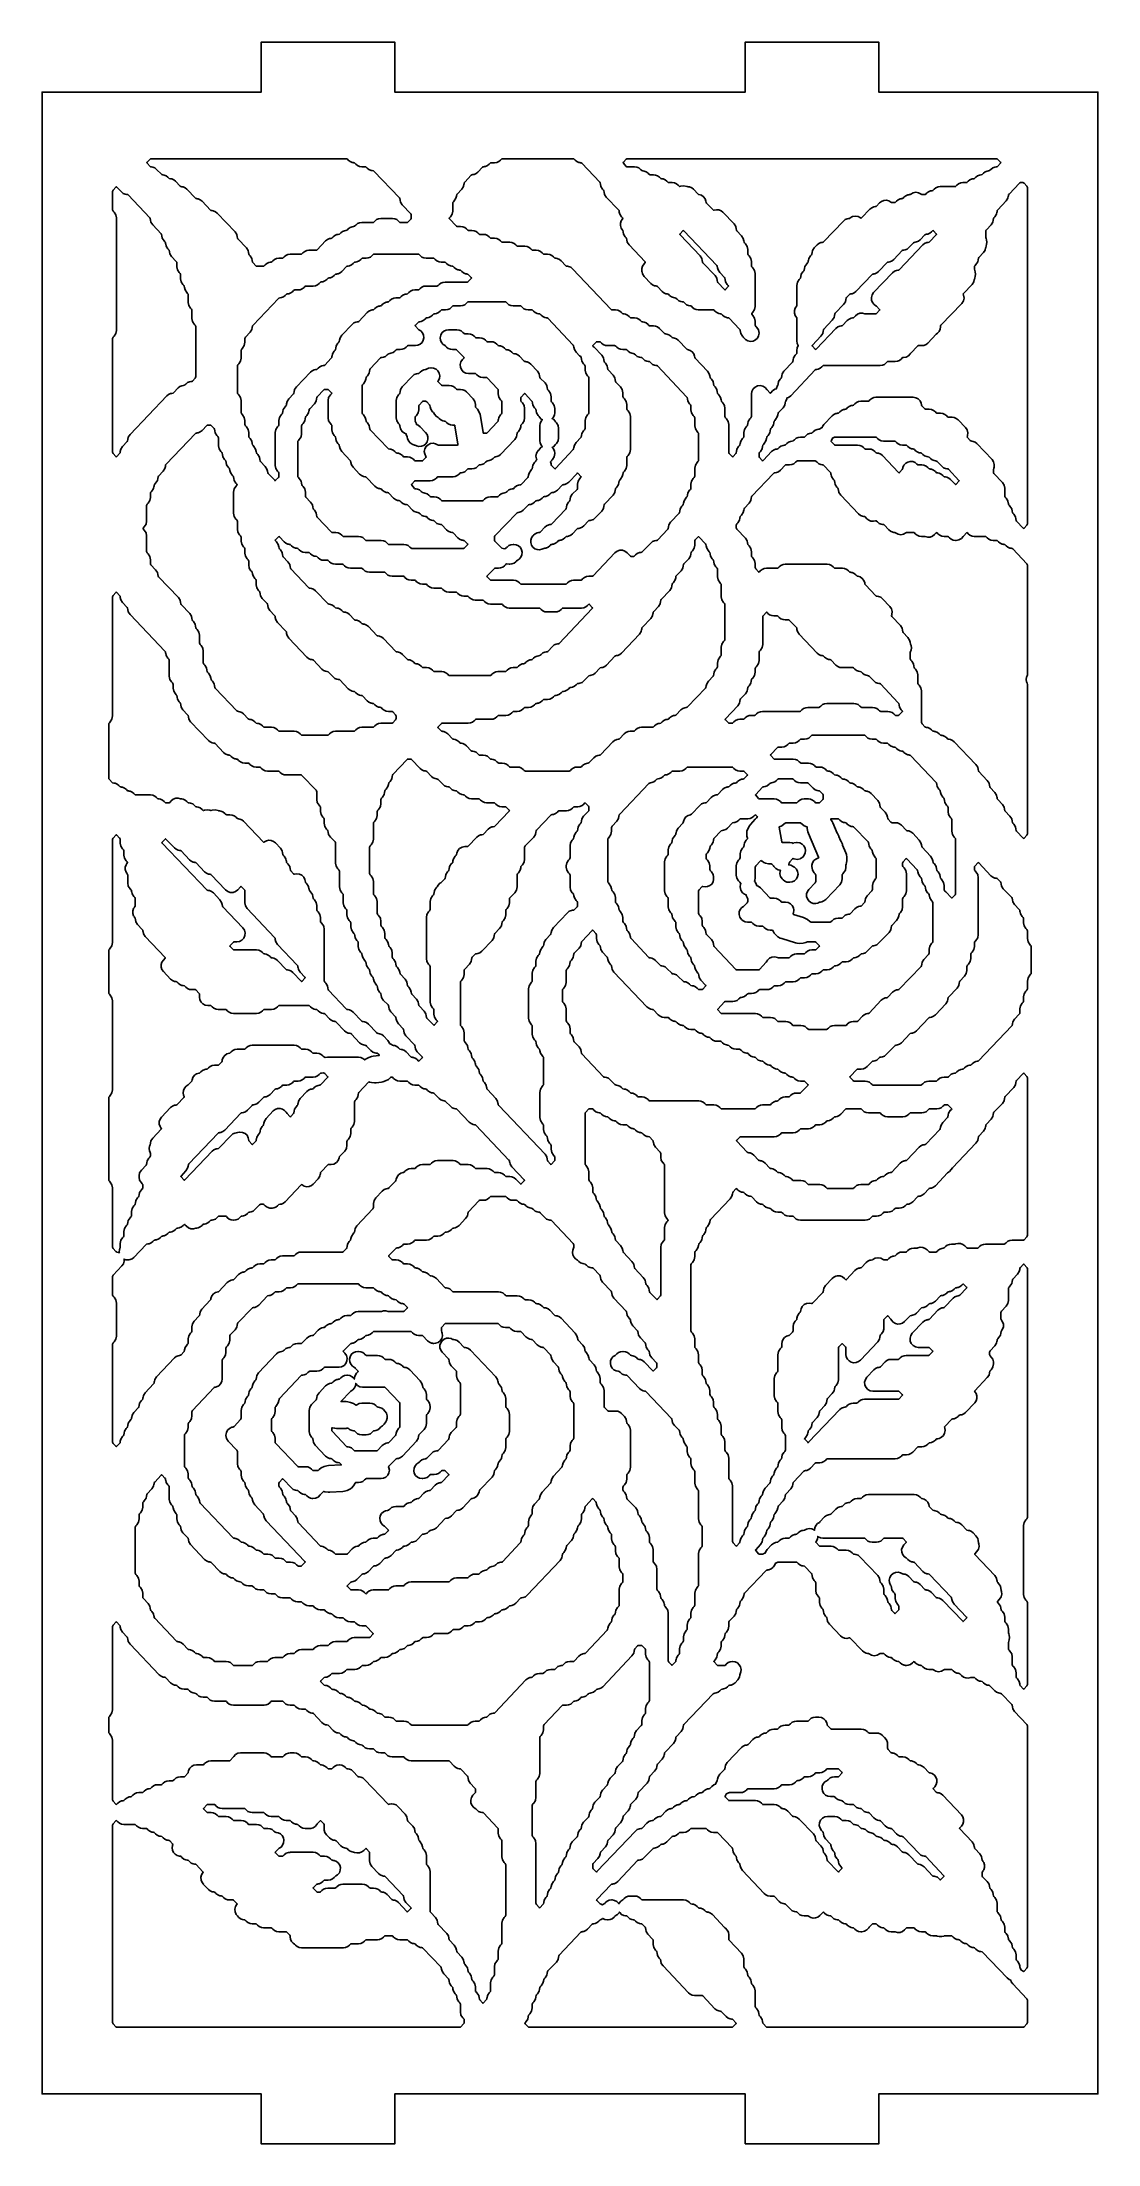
# Model space of a CAD drawing. Header units: millimetres. Extents: x 2 to 65, y 2 to 128.
import ezdxf

# ---------------------------------------------------------------- set-up
doc = ezdxf.new("R2010")
doc.units = ezdxf.units.MM
doc.layers.add('CUT', color=1, linetype='Continuous')

msp = doc.modelspace()

# ---------------------------------------------------------------- linework, layer by layer
at = {"layer": 'CUT'}
for points in [[(44.134, 2), (52.134, 2), (52.134, 5), (65.2679, 5), (65.2679, 125), (52.134, 125), (52.134, 128), (44.134, 128), (44.134, 125), (23.134, 125), (23.134, 128), (15.134, 128), (15.134, 125), (2, 125), (2, 5), (15.134, 5), (15.134, 2), (23.134, 2), (23.134, 5), (44.134, 5)], [(8.4683, 120.9755), (8.4935, 120.9957), (8.5254, 121), (20.2362, 121), (20.2681, 120.9957), (20.2933, 120.9755), (20.3487, 120.9172), (20.4538, 120.833), (20.5776, 120.7799), (20.6561, 120.7692), (20.6557, 120.7663), (20.7212, 120.7574), (20.7463, 120.7372), (20.8017, 120.6789), (20.9068, 120.5947), (21.0306, 120.5416), (21.1641, 120.5234), (21.3687, 120.5234), (21.4007, 120.5191), (21.4259, 120.4989), (21.4812, 120.4406), (21.5863, 120.3564), (21.7101, 120.3033), (21.7886, 120.2926), (21.7882, 120.2897), (21.8537, 120.2808), (21.8789, 120.2606), (23.4083, 118.6516), (23.4326, 118.6136), (23.4501, 118.5226), (23.4518, 118.5229), (23.4768, 118.393), (23.5787, 118.234), (24.0878, 117.6984), (24.1121, 117.6604), (24.1206, 117.6162), (24.1206, 117.4732), (24.1121, 117.4289), (24.0878, 117.391), (23.9174, 117.2118), (23.8923, 117.1916), (23.8603, 117.1872), (23.4749, 117.1872), (23.443, 117.1916), (23.4178, 117.2118), (23.3624, 117.27), (23.2573, 117.3543), (23.1335, 117.4074), (23, 117.4255), (22.2966, 117.4255), (22.1632, 117.4074), (22.0394, 117.3543), (21.9342, 117.27), (21.8789, 117.2118), (21.8537, 117.1916), (21.8217, 117.1872), (21.1641, 117.1872), (21.0306, 117.1691), (20.9068, 117.116), (20.8017, 117.0317), (20.7463, 116.9735), (20.7212, 116.9533), (20.6557, 116.9444), (20.6561, 116.9415), (20.5776, 116.9308), (20.4538, 116.8777), (20.3487, 116.7934), (20.2933, 116.7352), (20.2681, 116.715), (20.2026, 116.7061), (20.203, 116.7032), (20.1246, 116.6925), (20.0008, 116.6394), (19.8957, 116.5551), (19.8403, 116.4969), (19.8151, 116.4767), (19.7496, 116.4678), (19.75, 116.4649), (19.6716, 116.4542), (19.5478, 116.4011), (19.4426, 116.3168), (19.3873, 116.2586), (19.3621, 116.2384), (19.2966, 116.2295), (19.297, 116.2266), (19.2185, 116.2159), (19.0948, 116.1628), (18.9896, 116.0785), (18.4812, 115.5437), (18.4561, 115.5235), (18.4241, 115.5191), (17.993, 115.5191), (17.8595, 115.501), (17.7357, 115.4479), (17.6306, 115.3636), (17.5752, 115.3054), (17.55, 115.2852), (17.5181, 115.2809), (16.8604, 115.2809), (16.727, 115.2627), (16.6032, 115.2096), (16.498, 115.1253), (16.4427, 115.0671), (16.4175, 115.0469), (16.3855, 115.0426), (16.1809, 115.0426), (16.0474, 115.0244), (15.9236, 114.9713), (15.8185, 114.887), (15.7632, 114.8288), (15.738, 114.8086), (15.6725, 114.7997), (15.6729, 114.7968), (15.5944, 114.7861), (15.4706, 114.733), (15.3655, 114.6487), (15.3101, 114.5905), (15.285, 114.5703), (15.253, 114.566), (14.8676, 114.566), (14.8357, 114.5703), (14.8105, 114.5905), (14.6401, 114.7697), (14.6158, 114.8077), (14.5983, 114.8987), (14.5966, 114.8984), (14.5716, 115.0283), (14.4697, 115.1873), (14.4136, 115.2463), (14.3893, 115.2843), (14.3718, 115.3753), (14.3701, 115.375), (14.3451, 115.5049), (14.2432, 115.6639), (13.7341, 116.1995), (13.7098, 116.2374), (13.6923, 116.3285), (13.6906, 116.3282), (13.6656, 116.4581), (13.5637, 116.6171), (12.4901, 117.7466), (12.3849, 117.8309), (12.2611, 117.884), (12.1827, 117.8946), (12.1831, 117.8976), (12.1176, 117.9065), (12.0924, 117.9267), (11.584, 118.4615), (11.4789, 118.5457), (11.3551, 118.5989), (11.2766, 118.6095), (11.277, 118.6125), (11.2115, 118.6214), (11.1864, 118.6415), (10.678, 119.1764), (10.5729, 119.2606), (10.4491, 119.3138), (10.3706, 119.3244), (10.371, 119.3274), (10.3055, 119.3363), (10.2803, 119.3564), (9.9985, 119.653), (9.8933, 119.7372), (9.7695, 119.7904), (9.6911, 119.801), (9.6915, 119.804), (9.626, 119.8129), (9.6008, 119.833), (9.5455, 119.8913), (9.4403, 119.9755), (9.3165, 120.0287), (9.2381, 120.0393), (9.2385, 120.0423), (9.173, 120.0512), (9.1478, 120.0713), (8.8659, 120.3679), (8.7608, 120.4521), (8.637, 120.5053), (8.5585, 120.5159), (8.5589, 120.5188), (8.4935, 120.5278), (8.4683, 120.5479), (8.2913, 120.7341), (8.2721, 120.7617), (8.2913, 120.7893)], [(26.4746, 117.5191), (26.5766, 117.6781), (26.6122, 117.8635), (26.6122, 118.3311), (26.6207, 118.3753), (26.6451, 118.4133), (26.7011, 118.4723), (26.8031, 118.6313), (26.8281, 118.7612), (26.8297, 118.7609), (26.8472, 118.8519), (26.8716, 118.8899), (27.1542, 119.1872), (27.2561, 119.3462), (27.2811, 119.4761), (27.2828, 119.4758), (27.3003, 119.5668), (27.3246, 119.6047), (27.7215, 120.0223), (27.7466, 120.0425), (27.8121, 120.0514), (27.8117, 120.0543), (27.8902, 120.065), (28.014, 120.1181), (28.1191, 120.2023), (28.401, 120.4989), (28.4262, 120.5191), (28.4916, 120.528), (28.4913, 120.5309), (28.5697, 120.5416), (28.6935, 120.5947), (28.7986, 120.6789), (28.854, 120.7372), (28.8792, 120.7574), (28.9111, 120.7617), (29.1157, 120.7617), (29.2492, 120.7799), (29.373, 120.833), (29.4782, 120.9172), (29.5335, 120.9755), (29.5587, 120.9957), (29.5907, 121), (33.8266, 121), (33.8586, 120.9957), (33.8838, 120.9755), (33.9392, 120.9172), (34.0443, 120.833), (34.1681, 120.7799), (34.2465, 120.7692), (34.2461, 120.7663), (34.3116, 120.7574), (34.3368, 120.7372), (35.4132, 119.6047), (35.4375, 119.5668), (35.455, 119.4758), (35.4567, 119.4761), (35.4817, 119.3462), (35.5836, 119.1872), (35.6397, 119.1282), (35.664, 119.0902), (35.6815, 118.9992), (35.6832, 118.9995), (35.7082, 118.8696), (35.8101, 118.7106), (36.5458, 117.9367), (36.5701, 117.8987), (36.5876, 117.8077), (36.5893, 117.808), (36.6142, 117.6781), (36.7162, 117.5191), (36.7789, 117.4531), (36.7981, 117.4255), (36.7571, 117.3667), (36.7596, 117.3649), (36.7063, 117.2883), (36.6609, 117.1438), (36.6609, 116.9924), (36.7063, 116.8479), (36.7488, 116.7867), (36.7465, 116.7853), (36.7966, 116.7072), (36.8141, 116.6162), (36.8158, 116.6165), (36.8408, 116.4866), (36.9427, 116.3276), (36.9988, 116.2686), (37.0231, 116.2306), (37.0406, 116.1396), (37.0423, 116.1399), (37.0673, 116.01), (37.1692, 115.851), (38.1379, 114.8319), (38.1571, 114.8043), (38.1379, 114.7767), (38.0691, 114.7042), (37.9798, 114.5742), (37.9355, 114.4229), (37.9385, 114.3277), (37.9376, 114.3277), (37.9376, 114.2891), (37.9401, 114.2762), (37.9405, 114.2653), (37.9466, 114.2332), (37.9483, 114.2335), (37.9733, 114.1036), (38.0752, 113.9446), (38.4693, 113.53), (38.5744, 113.4457), (38.6982, 113.3926), (38.7767, 113.3819), (38.7763, 113.379), (38.8418, 113.3701), (38.867, 113.3499), (39.1488, 113.0534), (39.254, 112.9691), (39.3778, 112.916), (39.4562, 112.9054), (39.4558, 112.9024), (39.5213, 112.8935), (39.5465, 112.8733), (39.6019, 112.8151), (39.707, 112.7309), (39.8308, 112.6777), (39.9092, 112.6671), (39.9088, 112.6641), (39.9743, 112.6552), (39.9995, 112.6351), (40.0549, 112.5768), (40.16, 112.4926), (40.2838, 112.4394), (40.3623, 112.4288), (40.3619, 112.4258), (40.4273, 112.4169), (40.4525, 112.3968), (40.5079, 112.3385), (40.613, 112.2543), (40.7368, 112.2011), (40.8153, 112.1905), (40.8149, 112.1875), (40.8804, 112.1786), (40.9055, 112.1585), (40.9609, 112.1002), (41.066, 112.016), (41.1898, 111.9628), (41.3233, 111.9447), (42.2074, 111.9447), (42.2394, 111.9403), (42.2646, 111.9202), (42.32, 111.8619), (42.4251, 111.7777), (42.5489, 111.7245), (42.6273, 111.7139), (42.6269, 111.7109), (42.6924, 111.702), (42.7176, 111.6819), (42.773, 111.6236), (42.8781, 111.5394), (43.0019, 111.4862), (43.0803, 111.4756), (43.08, 111.4726), (43.1454, 111.4637), (43.1706, 111.4436), (43.794, 110.7877), (43.8119, 110.7598), (43.8307, 110.7388), (43.8268, 110.7151), (43.8268, 110.7146), (43.8625, 110.5291), (43.9644, 110.3701), (43.9653, 110.3692), (44.0184, 110.3291), (44.0375, 110.2846), (44.0384, 110.2832), (44.1452, 110.164), (44.2842, 110.0847), (44.4412, 110.0533), (44.6, 110.0732), (44.7444, 110.1422), (44.8596, 110.2533), (44.9338, 110.395), (44.9594, 110.553), (44.9594, 110.5535), (44.9237, 110.7389), (44.8218, 110.8979), (44.8209, 110.8989), (44.7678, 110.939), (44.7487, 110.9835), (44.7478, 110.9849), (44.729, 111.0058), (44.7329, 111.0296), (44.7329, 111.2684), (44.6972, 111.4538), (44.5953, 111.6128), (44.5326, 111.6788), (44.5134, 111.7064), (44.5326, 111.734), (44.5953, 111.7999), (44.6972, 111.9589), (44.7329, 112.1444), (44.7329, 114.1279), (44.6972, 114.3134), (44.5953, 114.4724), (44.5392, 114.5314), (44.5149, 114.5694), (44.5064, 114.6136), (44.5064, 114.8428), (44.4707, 115.0283), (44.3688, 115.1873), (44.3127, 115.2463), (44.2884, 115.2843), (44.2799, 115.3285), (44.2799, 115.5577), (44.2442, 115.7432), (44.1423, 115.9022), (44.0862, 115.9612), (44.0619, 115.9991), (44.0443, 116.0902), (44.0427, 116.0899), (44.0177, 116.2198), (43.9157, 116.3788), (43.6332, 116.6761), (43.6088, 116.714), (43.5913, 116.8051), (43.5896, 116.8047), (43.5647, 116.9347), (43.4627, 117.0937), (42.7992, 117.7918), (42.6883, 117.8794), (42.5572, 117.9326), (42.4165, 117.9469), (42.2775, 117.9212), (42.2425, 117.9094), (42.2133, 117.9316), (41.8211, 118.3442), (41.7968, 118.3821), (41.7826, 118.4557), (41.7301, 118.6016), (41.6353, 118.7244), (41.5075, 118.8122), (41.359, 118.8567), (41.3371, 118.8597), (41.3119, 118.8798), (41.0301, 119.1764), (40.9249, 119.2606), (40.8011, 119.3138), (40.7227, 119.3244), (40.7231, 119.3274), (40.657, 119.3363), (40.6297, 119.3481), (40.4527, 119.3882), (40.2732, 119.3625), (40.2039, 119.3392), (40.1747, 119.3614), (40.124, 119.4147), (40.0189, 119.4989), (39.8951, 119.5521), (39.7616, 119.5702), (39.557, 119.5702), (39.525, 119.5746), (39.4999, 119.5947), (39.4445, 119.653), (39.3394, 119.7372), (39.2156, 119.7904), (39.1371, 119.801), (39.1375, 119.804), (39.072, 119.8129), (39.0469, 119.833), (38.9915, 119.8913), (38.8864, 119.9755), (38.7626, 120.0287), (38.6291, 120.0468), (38.4245, 120.0468), (38.3925, 120.0512), (38.3673, 120.0713), (38.312, 120.1296), (38.2068, 120.2138), (38.083, 120.267), (38.0046, 120.2776), (38.005, 120.2805), (37.9395, 120.2895), (37.9143, 120.3096), (37.8589, 120.3679), (37.7538, 120.4521), (37.63, 120.5053), (37.4965, 120.5234), (37.0654, 120.5234), (37.0335, 120.5278), (37.0083, 120.5479), (36.8313, 120.7341), (36.8121, 120.7617), (36.8313, 120.7893), (37.0083, 120.9755), (37.0335, 120.9957), (37.0654, 121), (59.1955, 121), (59.2275, 120.9957), (59.2527, 120.9755), (59.4297, 120.7893), (59.4489, 120.7617), (59.4297, 120.7341), (59.2527, 120.5479), (59.2275, 120.5278), (59.162, 120.5188), (59.1624, 120.5159), (59.084, 120.5053), (58.9602, 120.4521), (58.855, 120.3679), (58.7997, 120.3096), (58.7745, 120.2895), (58.709, 120.2805), (58.7094, 120.2776), (58.6309, 120.267), (58.5071, 120.2138), (58.402, 120.1296), (58.3467, 120.0713), (58.3215, 120.0512), (58.256, 120.0423), (58.2564, 120.0393), (58.1779, 120.0287), (58.0541, 119.9755), (57.949, 119.8913), (57.8936, 119.833), (57.8685, 119.8129), (57.803, 119.804), (57.8034, 119.801), (57.7249, 119.7904), (57.6011, 119.7372), (57.496, 119.653), (57.4406, 119.5947), (57.4154, 119.5746), (57.3835, 119.5702), (57.1789, 119.5702), (57.0454, 119.5521), (56.9216, 119.4989), (56.8165, 119.4147), (56.7611, 119.3564), (56.7359, 119.3363), (56.704, 119.3319), (55.8198, 119.3319), (55.6863, 119.3138), (55.5625, 119.2606), (55.4574, 119.1764), (55.4021, 119.1181), (55.3769, 119.098), (55.3114, 119.0891), (55.3118, 119.0861), (55.2333, 119.0755), (55.1095, 119.0223), (55.0044, 118.9381), (54.949, 118.8798), (54.9239, 118.8597), (54.8919, 118.8553), (54.7331, 118.8553), (54.7011, 118.8597), (54.6722, 118.8829), (54.5252, 118.9644), (54.3595, 118.9927), (54.1937, 118.9644), (54.0468, 118.8829), (54.0178, 118.8597), (53.9523, 118.8508), (53.9527, 118.8478), (53.8743, 118.8372), (53.7505, 118.784), (53.6454, 118.6998), (53.59, 118.6415), (53.5648, 118.6214), (53.4993, 118.6125), (53.4997, 118.6095), (53.4213, 118.5989), (53.2975, 118.5457), (53.1923, 118.4615), (53.137, 118.4032), (53.1118, 118.3831), (53.0798, 118.3787), (52.921, 118.3787), (52.889, 118.3831), (52.8631, 118.4038), (52.7351, 118.4783), (52.5909, 118.512), (52.4432, 118.502), (52.3048, 118.4492), (52.188, 118.3581), (52.0044, 118.1649), (51.9793, 118.1448), (51.9138, 118.1359), (51.9142, 118.1329), (51.8357, 118.1223), (51.7119, 118.0691), (51.6068, 117.9849), (51.1031, 117.455), (51.0751, 117.4338), (51.038, 117.4619), (50.8921, 117.5384), (50.7292, 117.5634), (50.5671, 117.534), (50.4233, 117.4536), (50.3937, 117.4299), (50.3282, 117.421), (50.3286, 117.4181), (50.2501, 117.4074), (50.1263, 117.3543), (50.0212, 117.27), (48.8333, 116.0203), (48.8081, 116.0001), (48.7427, 115.9912), (48.743, 115.9883), (48.6646, 115.9776), (48.5408, 115.9245), (48.4357, 115.8402), (48.2681, 115.6639), (48.1662, 115.5049), (48.1412, 115.375), (48.1395, 115.3753), (48.122, 115.2843), (48.0977, 115.2463), (48.0416, 115.1873), (47.9396, 115.0283), (47.9147, 114.8984), (47.913, 114.8987), (47.8955, 114.8077), (47.8712, 114.7697), (47.8151, 114.7107), (47.7131, 114.5517), (47.6882, 114.4218), (47.6865, 114.4221), (47.669, 114.3311), (47.6446, 114.2931), (47.5886, 114.2341), (47.4866, 114.0751), (47.4616, 113.9452), (47.46, 113.9455), (47.4425, 113.8545), (47.4181, 113.8165), (47.362, 113.7575), (47.2601, 113.5985), (47.2245, 113.413), (47.2245, 112.2306), (47.2159, 112.1864), (47.1659, 112.1083), (47.1682, 112.1069), (47.1256, 112.0457), (47.0803, 111.9012), (47.0803, 111.7498), (47.1256, 111.6053), (47.1682, 111.5442), (47.1659, 111.5427), (47.2159, 111.4647), (47.2245, 111.4204), (47.2245, 110.0818), (47.2493, 109.9261), (47.3142, 109.8), (47.2493, 109.6739), (47.2245, 109.5182), (47.2245, 109.3711), (47.2159, 109.3268), (47.1916, 109.2889), (47.1355, 109.2299), (47.0336, 109.0709), (47.0086, 108.9409), (47.0069, 108.9412), (46.9894, 108.8502), (46.9651, 108.8123), (46.456, 108.2767), (46.3541, 108.1177), (46.3291, 107.9877), (46.3274, 107.9881), (46.3099, 107.897), (46.2856, 107.8591), (46.2295, 107.8001), (46.1276, 107.6411), (46.1026, 107.5111), (46.1009, 107.5115), (46.0834, 107.4204), (46.0761, 107.409), (46.0116, 107.259), (46.0084, 107.2178), (45.9077, 107.1845), (45.7774, 107.0861), (45.6669, 106.9699), (45.6389, 106.9487), (45.6109, 106.9699), (45.4452, 107.1442), (45.4273, 107.1721), (45.3205, 107.2913), (45.1815, 107.3706), (45.0246, 107.402), (44.8658, 107.3821), (44.7214, 107.3131), (44.6062, 107.2021), (44.532, 107.0603), (44.5064, 106.9023), (44.5064, 105.5583), (44.4978, 105.514), (44.4735, 105.4761), (44.4174, 105.4171), (44.3155, 105.2581), (44.2905, 105.1282), (44.2888, 105.1285), (44.2713, 105.0374), (44.247, 104.9995), (44.1909, 104.9405), (44.089, 104.7815), (44.0533, 104.596), (44.0533, 104.3668), (44.0448, 104.3225), (44.0205, 104.2846), (43.9644, 104.2256), (43.8625, 104.0666), (43.8375, 103.9367), (43.8358, 103.937), (43.8183, 103.846), (43.794, 103.808), (43.7379, 103.749), (43.636, 103.59), (43.611, 103.4601), (43.6093, 103.4604), (43.5918, 103.3694), (43.5675, 103.3314), (43.4018, 103.1571), (43.3738, 103.1359), (43.3458, 103.1571), (43.1801, 103.3314), (43.1558, 103.3694), (43.1473, 103.4136), (43.1473, 105.0726), (43.1116, 105.2581), (43.0097, 105.4171), (42.9536, 105.4761), (42.9293, 105.514), (42.9208, 105.5583), (42.9208, 106.0258), (42.8851, 106.2113), (42.7832, 106.3703), (42.7271, 106.4293), (42.7028, 106.4672), (42.6853, 106.5583), (42.6836, 106.5579), (42.6586, 106.6879), (42.5567, 106.8469), (42.5006, 106.9059), (42.4763, 106.9438), (42.4588, 107.0349), (42.4571, 107.0345), (42.4321, 107.1645), (42.3302, 107.3235), (42.2741, 107.3825), (42.2498, 107.4204), (42.2323, 107.5115), (42.2306, 107.5111), (42.2056, 107.6411), (42.1037, 107.8001), (42.0476, 107.8591), (42.0233, 107.897), (42.0058, 107.9881), (42.0041, 107.9877), (41.9791, 108.1177), (41.8772, 108.2767), (41.1416, 109.0506), (41.1172, 109.0885), (41.1031, 109.1621), (41.0505, 109.308), (40.9558, 109.4308), (40.828, 109.5186), (40.6795, 109.5631), (40.6576, 109.566), (40.6324, 109.5862), (40.124, 110.1211), (40.0189, 110.2053), (39.8951, 110.2584), (39.8167, 110.2691), (39.817, 110.272), (39.7516, 110.2809), (39.7264, 110.3011), (39.671, 110.3594), (39.5659, 110.4436), (39.4421, 110.4967), (39.3636, 110.5074), (39.364, 110.5103), (39.2985, 110.5192), (39.2734, 110.5394), (38.9915, 110.836), (38.8864, 110.9202), (38.7626, 110.9733), (38.6291, 110.9915), (38.4245, 110.9915), (38.3925, 110.9958), (38.3673, 111.016), (38.312, 111.0743), (38.2068, 111.1585), (38.083, 111.2116), (38.0046, 111.2223), (38.005, 111.2252), (37.9395, 111.2341), (37.9143, 111.2543), (37.8589, 111.3126), (37.7538, 111.3968), (37.63, 111.4499), (37.4965, 111.4681), (37.2919, 111.4681), (37.26, 111.4724), (37.2348, 111.4926), (37.1794, 111.5509), (37.0743, 111.6351), (36.9505, 111.6882), (36.872, 111.6989), (36.8724, 111.7018), (36.807, 111.7107), (36.7818, 111.7309), (36.7264, 111.7892), (36.6213, 111.8734), (36.4975, 111.9265), (36.364, 111.9447), (36.1594, 111.9447), (36.1274, 111.949), (36.1023, 111.9692), (33.7818, 114.4104), (33.6767, 114.4947), (33.5529, 114.5478), (33.4744, 114.5585), (33.4748, 114.5614), (33.4093, 114.5703), (33.3842, 114.5905), (33.1023, 114.887), (32.9972, 114.9713), (32.8734, 115.0244), (32.7949, 115.0351), (32.7953, 115.038), (32.7298, 115.0469), (32.7046, 115.0671), (32.6493, 115.1253), (32.5441, 115.2096), (32.4203, 115.2627), (32.2869, 115.2809), (32.0823, 115.2809), (32.0503, 115.2852), (32.0251, 115.3054), (31.9697, 115.3636), (31.8646, 115.4479), (31.7408, 115.501), (31.6073, 115.5191), (31.4027, 115.5191), (31.3708, 115.5235), (31.3456, 115.5437), (31.2902, 115.6019), (31.1851, 115.6862), (31.0613, 115.7393), (30.9278, 115.7574), (30.4967, 115.7574), (30.4647, 115.7618), (30.4396, 115.782), (30.3842, 115.8402), (30.2791, 115.9245), (30.1553, 115.9776), (30.0218, 115.9957), (29.5907, 115.9957), (29.5587, 116.0001), (29.5335, 116.0203), (29.4782, 116.0785), (29.373, 116.1628), (29.2492, 116.2159), (29.1157, 116.234), (28.9111, 116.234), (28.8792, 116.2384), (28.854, 116.2586), (28.7986, 116.3168), (28.6935, 116.4011), (28.5697, 116.4542), (28.4362, 116.4723), (28.2316, 116.4723), (28.1996, 116.4767), (28.1745, 116.4969), (28.1191, 116.5551), (28.014, 116.6394), (27.8902, 116.6925), (27.7567, 116.7106), (27.5521, 116.7106), (27.5201, 116.715), (27.4949, 116.7352), (27.4396, 116.7934), (27.3345, 116.8777), (27.2107, 116.9308), (27.0772, 116.9489), (26.8726, 116.9489), (26.8406, 116.9533), (26.8154, 116.9735), (26.412, 117.3979), (26.3927, 117.4255), (26.412, 117.4531)], [(6.2593, 103.3314), (6.235, 103.3694), (6.2265, 103.4136), (6.2265, 110.2289), (6.235, 110.2732), (6.2593, 110.3111), (6.3154, 110.3701), (6.4173, 110.5291), (6.453, 110.7146), (6.453, 117.4641), (6.4173, 117.6496), (6.3154, 117.8086), (6.2593, 117.8676), (6.235, 117.9055), (6.2265, 117.9498), (6.2265, 119.046), (6.235, 119.0902), (6.2593, 119.1282), (6.425, 119.3025), (6.453, 119.3237), (6.481, 119.3025), (6.7582, 119.0108), (6.8633, 118.9266), (6.9871, 118.8735), (7.0656, 118.8628), (7.0652, 118.8599), (7.1307, 118.851), (7.1558, 118.8308), (8.4588, 117.4601), (8.4831, 117.4221), (8.5006, 117.3311), (8.5023, 117.3314), (8.5273, 117.2015), (8.6292, 117.0425), (9.1383, 116.5069), (9.1626, 116.4689), (9.1801, 116.3779), (9.1818, 116.3782), (9.2068, 116.2483), (9.3087, 116.0893), (9.3648, 116.0303), (9.3891, 115.9923), (9.4066, 115.9013), (9.4083, 115.9016), (9.4333, 115.7717), (9.5352, 115.6127), (9.5913, 115.5537), (9.6156, 115.5157), (9.6331, 115.4247), (9.6348, 115.425), (9.6598, 115.2951), (9.7617, 115.1361), (10.0443, 114.8388), (10.0686, 114.8009), (10.0771, 114.7566), (10.0771, 114.5274), (10.1128, 114.3419), (10.2147, 114.1829), (10.2708, 114.1239), (10.2951, 114.086), (10.3037, 114.0417), (10.3037, 113.8125), (10.3393, 113.627), (10.4412, 113.468), (10.4973, 113.409), (10.5216, 113.3711), (10.5392, 113.28), (10.5408, 113.2804), (10.5658, 113.1504), (10.6678, 112.9914), (10.7238, 112.9324), (10.7482, 112.8945), (10.7567, 112.8502), (10.7567, 112.3827), (10.7923, 112.1972), (10.8943, 112.0382), (10.9504, 111.9792), (10.9747, 111.9413), (10.9832, 111.897), (10.9832, 111.4295), (11.0188, 111.244), (11.1208, 111.085), (11.1769, 111.026), (11.2012, 110.9881), (11.2097, 110.9438), (11.2097, 107.9413), (11.2012, 107.897), (11.1769, 107.8591), (11.0065, 107.6798), (10.9813, 107.6597), (10.9158, 107.6508), (10.9162, 107.6478), (10.8378, 107.6372), (10.714, 107.584), (10.6088, 107.4998), (10.5535, 107.4415), (10.5283, 107.4214), (10.4628, 107.4125), (10.4632, 107.4095), (10.3847, 107.3989), (10.2609, 107.3457), (10.1558, 107.2615), (9.8739, 106.9649), (9.8488, 106.9448), (9.7833, 106.9359), (9.7837, 106.9329), (9.7052, 106.9223), (9.5814, 106.8691), (9.4763, 106.7849), (7.2701, 104.4639), (7.1682, 104.3049), (7.1432, 104.175), (7.1415, 104.1753), (7.124, 104.0843), (7.0997, 104.0463), (6.8171, 103.749), (6.7152, 103.59), (6.6902, 103.4601), (6.6885, 103.4604), (6.671, 103.3694), (6.6467, 103.3314), (6.481, 103.1571), (6.453, 103.1359), (6.425, 103.1571)], [(46.8594, 106.7947), (48.3337, 108.3457), (48.3589, 108.3659), (48.4244, 108.3748), (48.424, 108.3777), (48.5024, 108.3884), (48.6262, 108.4415), (48.7313, 108.5257), (48.7867, 108.584), (48.8119, 108.6042), (48.8438, 108.6085), (52.2196, 108.6085), (52.3531, 108.6267), (52.4768, 108.6798), (52.582, 108.764), (52.6373, 108.8223), (52.6625, 108.8425), (52.6945, 108.8468), (53.1256, 108.8468), (53.2591, 108.865), (53.3829, 108.9181), (53.488, 109.0023), (53.5434, 109.0606), (53.5685, 109.0808), (53.6005, 109.0851), (53.6042, 109.0851), (53.7679, 109.1127), (53.9136, 109.1923), (54.0252, 109.3153), (54.0525, 109.3579), (54.4494, 109.7755), (54.4746, 109.7957), (54.5065, 109.8), (54.7112, 109.8), (54.8446, 109.8181), (54.9684, 109.8713), (55.0736, 109.9555), (55.5819, 110.4904), (55.6502, 110.5451), (55.7511, 110.6543), (55.8154, 110.7883), (55.8375, 110.9352), (55.8375, 110.9897), (55.858, 111.0191), (57.1055, 112.3315), (57.2028, 112.4794), (57.2425, 112.652), (57.2195, 112.8276), (57.1974, 112.8972), (57.217, 112.9255), (57.7327, 113.468), (57.8347, 113.627), (57.8596, 113.757), (57.8613, 113.7566), (57.8826, 113.8675), (57.9197, 113.9488), (57.9399, 114.0894), (57.9197, 114.2299), (57.8826, 114.3113), (57.8703, 114.3753), (57.8703, 114.5183), (57.8788, 114.5626), (57.9032, 114.6005), (57.9592, 114.6595), (58.0612, 114.8185), (58.0862, 114.9484), (58.0878, 114.9481), (58.1053, 115.0392), (58.1297, 115.0771), (58.4123, 115.3744), (58.5142, 115.5334), (58.5392, 115.6633), (58.5409, 115.663), (58.5622, 115.7739), (58.5992, 115.8552), (58.6194, 115.9957), (58.5992, 116.1363), (58.5622, 116.2176), (58.5499, 116.2817), (58.5499, 116.663), (58.5584, 116.7072), (58.5827, 116.7452), (58.8653, 117.0425), (58.9672, 117.2015), (58.9922, 117.3314), (58.9939, 117.3311), (59.0114, 117.4221), (59.0357, 117.4601), (59.0918, 117.5191), (59.1937, 117.6781), (59.2187, 117.808), (59.2204, 117.8077), (59.2379, 117.8987), (59.2622, 117.9367), (59.7713, 118.4723), (59.8732, 118.6313), (59.8982, 118.7612), (59.8999, 118.7609), (59.9174, 118.8519), (59.9417, 118.8899), (60.5651, 119.5457), (60.5903, 119.5659), (60.6223, 119.5702), (60.7811, 119.5702), (60.8131, 119.5659), (60.8382, 119.5457), (61.0086, 119.3664), (61.0329, 119.3285), (61.0414, 119.2843), (61.0414, 99.1242), (61.0329, 99.08), (61.0086, 99.0421), (60.8429, 98.8677), (60.8149, 98.8465), (60.7869, 98.8677), (60.3947, 99.2804), (60.3704, 99.3183), (60.3529, 99.4093), (60.3512, 99.409), (60.3262, 99.5389), (60.2243, 99.6979), (60.1682, 99.757), (60.1439, 99.7949), (60.1264, 99.8859), (60.1247, 99.8856), (60.0997, 100.0155), (59.9978, 100.1745), (59.9417, 100.2336), (59.9174, 100.2715), (59.8999, 100.3625), (59.8982, 100.3622), (59.8732, 100.4921), (59.7713, 100.6511), (59.7152, 100.7101), (59.6909, 100.7481), (59.6824, 100.7923), (59.6824, 101.2599), (59.6467, 101.4453), (59.5448, 101.6043), (59.0357, 102.1399), (59.0114, 102.1779), (59.0029, 102.2221), (59.0029, 102.3651), (59.0199, 102.4538), (59.0451, 102.5128), (59.0569, 102.6778), (59.0142, 102.8377), (58.9216, 102.9749), (58.0182, 103.9253), (57.913, 104.0096), (57.7892, 104.0627), (57.7108, 104.0734), (57.7112, 104.0763), (57.6457, 104.0852), (57.6205, 104.1054), (57.4435, 104.2916), (57.4237, 104.3201), (57.4455, 104.3897), (57.443, 104.3904), (57.452, 104.4096), (57.4681, 104.579), (57.4265, 104.744), (57.332, 104.8855), (56.8856, 105.3551), (56.7805, 105.4394), (56.6567, 105.4925), (56.5232, 105.5106), (56.3186, 105.5106), (56.2866, 105.515), (56.2615, 105.5352), (56.2061, 105.5934), (56.101, 105.6777), (55.9772, 105.7308), (55.8437, 105.7489), (55.6391, 105.7489), (55.6071, 105.7533), (55.5819, 105.7735), (55.5266, 105.8317), (55.4215, 105.916), (55.2977, 105.9691), (55.1642, 105.9872), (54.9596, 105.9872), (54.9276, 105.9916), (54.9024, 106.0118), (54.7254, 106.1979), (54.7045, 106.2281), (54.6972, 106.2512), (54.6805, 106.3566), (54.6095, 106.496), (54.4989, 106.6066), (54.3595, 106.6777), (54.205, 106.7021), (51.9692, 106.7021), (51.8357, 106.684), (51.7119, 106.6309), (51.6068, 106.5466), (51.5514, 106.4884), (51.5262, 106.4682), (51.4943, 106.4638), (51.0632, 106.4638), (50.9297, 106.4457), (50.8059, 106.3926), (50.7008, 106.3083), (50.6454, 106.2501), (50.6202, 106.2299), (50.5547, 106.221), (50.5551, 106.2181), (50.4767, 106.2074), (50.3529, 106.1543), (50.2477, 106.07), (50.1924, 106.0118), (50.1672, 105.9916), (50.1017, 105.9827), (50.1021, 105.9798), (50.0236, 105.9691), (49.8998, 105.916), (49.7947, 105.8317), (49.7394, 105.7735), (49.7142, 105.7533), (49.6487, 105.7444), (49.6491, 105.7415), (49.5706, 105.7308), (49.4468, 105.6777), (49.3417, 105.5934), (48.8513, 105.0775), (48.7656, 104.9547), (48.7406, 104.8766), (48.7089, 104.8701), (48.597, 104.8065), (48.5823, 104.8002), (48.5161, 104.7912), (48.5165, 104.7883), (48.4381, 104.7776), (48.3143, 104.7245), (48.2092, 104.6402), (48.1538, 104.582), (48.1286, 104.5618), (48.0631, 104.5529), (48.0635, 104.55), (47.9851, 104.5393), (47.8613, 104.4862), (47.7561, 104.4019), (47.7008, 104.3437), (47.6756, 104.3235), (47.6436, 104.3191), (47.439, 104.3191), (47.3055, 104.301), (47.1817, 104.2479), (47.0766, 104.1636), (47.0213, 104.1054), (46.9961, 104.0852), (46.9306, 104.0763), (46.931, 104.0734), (46.8525, 104.0627), (46.7287, 104.0096), (46.6236, 103.9253), (46.5682, 103.8671), (46.5431, 103.8469), (46.4776, 103.838), (46.478, 103.8351), (46.3995, 103.8244), (46.2757, 103.7713), (46.1706, 103.687), (46.1152, 103.6288), (46.09, 103.6086), (46.0246, 103.5997), (46.025, 103.5968), (45.9465, 103.5861), (45.8227, 103.533), (45.7176, 103.4487), (45.2272, 102.9328), (45.2088, 102.9065), (45.1956, 102.8995), (45.1871, 102.8967), (45.1579, 102.9188), (44.9922, 103.0931), (44.9679, 103.1311), (44.9594, 103.1753), (44.9594, 103.3183), (44.9679, 103.3626), (44.9922, 103.4005), (45.0483, 103.4595), (45.1502, 103.6185), (45.1752, 103.7484), (45.1769, 103.7481), (45.1944, 103.8392), (45.2187, 103.8771), (45.2748, 103.9361), (45.3767, 104.0951), (45.4017, 104.225), (45.4034, 104.2247), (45.4209, 104.3157), (45.4452, 104.3537), (45.5013, 104.4127), (45.6032, 104.5717), (45.6282, 104.7016), (45.6299, 104.7013), (45.6474, 104.7923), (45.6717, 104.8303), (45.7278, 104.8893), (45.8297, 105.0483), (45.8547, 105.1782), (45.8564, 105.1779), (45.8739, 105.2689), (45.8982, 105.3069), (45.9543, 105.3659), (46.0562, 105.5249), (46.0812, 105.6548), (46.0829, 105.6545), (46.1004, 105.7455), (46.1247, 105.7835), (46.4073, 106.0808), (46.5093, 106.2398), (46.5342, 106.3697), (46.5359, 106.3694), (46.5534, 106.4604), (46.5608, 106.4718), (46.6252, 106.6218), (46.6285, 106.6631), (46.7292, 106.6963)], [(40.4012, 116.6812), (40.4292, 116.7024), (40.4572, 116.6812), (42.435, 114.6005), (42.4593, 114.5626), (42.4768, 114.4715), (42.4785, 114.4718), (42.5035, 114.3419), (42.6054, 114.1829), (42.888, 113.8856), (42.9123, 113.8477), (42.9298, 113.7566), (42.9315, 113.757), (42.9565, 113.627), (43.0584, 113.468), (43.1211, 113.4021), (43.1403, 113.3745), (43.1211, 113.3469), (42.9488, 113.1656), (42.9208, 113.1444), (42.8928, 113.1656), (42.5006, 113.5782), (42.4763, 113.6162), (42.4588, 113.7072), (42.4571, 113.7069), (42.4321, 113.8368), (42.3302, 113.9958), (41.5946, 114.7697), (41.5703, 114.8077), (41.5528, 114.8987), (41.5511, 114.8984), (41.5261, 115.0283), (41.4242, 115.1873), (40.2289, 116.4447), (40.2097, 116.4723), (40.2289, 116.4999)], [(48.6724, 110.3701), (48.7743, 110.5291), (48.7993, 110.6591), (48.801, 110.6588), (48.8185, 110.7498), (48.8428, 110.7877), (49.3519, 111.3233), (49.4539, 111.4823), (49.4789, 111.6123), (49.4805, 111.6119), (49.498, 111.703), (49.5224, 111.7409), (50.0315, 112.2765), (50.1334, 112.4355), (50.1584, 112.5655), (50.1601, 112.5651), (50.1776, 112.6562), (50.2019, 112.6941), (50.3723, 112.8733), (50.3974, 112.8935), (50.4629, 112.9024), (50.4625, 112.9054), (50.541, 112.916), (50.6648, 112.9691), (50.7699, 113.0534), (51.7313, 114.0648), (51.7565, 114.085), (51.822, 114.0939), (51.8216, 114.0968), (51.9, 114.1075), (52.0238, 114.1606), (52.129, 114.2449), (52.6373, 114.7797), (52.6625, 114.7999), (52.728, 114.8088), (52.7276, 114.8117), (52.8061, 114.8224), (52.9299, 114.8755), (53.035, 114.9598), (53.5434, 115.4946), (53.5685, 115.5148), (53.634, 115.5237), (53.6336, 115.5266), (53.7121, 115.5373), (53.8359, 115.5904), (53.941, 115.6747), (54.2229, 115.9712), (54.2481, 115.9914), (54.3136, 116.0003), (54.3132, 116.0032), (54.3916, 116.0139), (54.5154, 116.067), (54.6205, 116.1513), (54.9024, 116.4478), (54.9276, 116.468), (54.9931, 116.4769), (54.9927, 116.4798), (55.0711, 116.4905), (55.1949, 116.5436), (55.3001, 116.6279), (55.3508, 116.6812), (55.3787, 116.7024), (55.4067, 116.6812), (55.579, 116.4999), (55.5982, 116.4723), (55.579, 116.4447), (55.1755, 116.0203), (55.1504, 116.0001), (55.0849, 115.9912), (55.0853, 115.9883), (55.0068, 115.9776), (54.883, 115.9245), (54.7779, 115.8402), (53.3635, 114.3522), (53.3383, 114.332), (53.2728, 114.3231), (53.2732, 114.3202), (53.1947, 114.3095), (53.071, 114.2564), (52.9658, 114.1721), (51.8291, 112.9763), (51.739, 112.8444), (51.695, 112.6908), (51.7018, 112.5312), (51.7585, 112.3818), (51.8595, 112.258), (51.9594, 112.1945), (52.0044, 112.1585), (52.1814, 111.9723), (52.2006, 111.9447), (52.1814, 111.9171), (52.0044, 111.7309), (51.9793, 111.7107), (51.9473, 111.7064), (51.3354, 111.7064), (51.3026, 111.7108), (51.1564, 111.7487), (51.0052, 111.741), (50.8632, 111.6884), (50.7434, 111.5957), (50.6454, 111.4926), (50.6202, 111.4724), (50.5547, 111.4635), (50.5551, 111.4606), (50.4767, 111.4499), (50.3529, 111.3968), (50.2477, 111.3126), (49.9659, 111.016), (49.9407, 110.9958), (49.8752, 110.9869), (49.8756, 110.984), (49.7971, 110.9733), (49.6733, 110.9202), (49.5682, 110.836), (48.385, 109.5911), (48.357, 109.5699), (48.329, 109.5911), (48.1567, 109.7724), (48.1375, 109.8), (48.1567, 109.8276)], [(14.6158, 110.9881), (14.6401, 111.026), (16.1696, 112.6351), (16.1947, 112.6552), (16.2602, 112.6641), (16.2598, 112.6671), (16.3383, 112.6777), (16.4621, 112.7309), (16.5672, 112.8151), (16.6226, 112.8733), (16.6477, 112.8935), (16.7132, 112.9024), (16.7128, 112.9054), (16.7913, 112.916), (16.9151, 112.9691), (17.0202, 113.0534), (17.0756, 113.1116), (17.1008, 113.1318), (17.1327, 113.1362), (17.3373, 113.1362), (17.4708, 113.1543), (17.5946, 113.2074), (17.6997, 113.2917), (17.7551, 113.3499), (17.7803, 113.3701), (17.8122, 113.3745), (18.2434, 113.3745), (18.3769, 113.3926), (18.5006, 113.4457), (18.6058, 113.53), (18.6611, 113.5882), (18.6863, 113.6084), (18.7518, 113.6173), (18.7514, 113.6202), (18.8299, 113.6309), (18.9537, 113.684), (19.0588, 113.7683), (19.1142, 113.8265), (19.1393, 113.8467), (19.2048, 113.8556), (19.2044, 113.8585), (19.2829, 113.8692), (19.4067, 113.9223), (19.5118, 114.0066), (19.5672, 114.0648), (19.5923, 114.085), (19.6578, 114.0939), (19.6574, 114.0968), (19.7359, 114.1075), (19.8597, 114.1606), (19.9648, 114.2449), (20.2467, 114.5414), (20.2719, 114.5616), (20.3374, 114.5705), (20.337, 114.5734), (20.4154, 114.5841), (20.5392, 114.6372), (20.6443, 114.7215), (20.6997, 114.7797), (20.7249, 114.7999), (20.7904, 114.8088), (20.79, 114.8117), (20.8684, 114.8224), (20.9922, 114.8755), (21.0974, 114.9598), (21.1527, 115.018), (21.1779, 115.0382), (21.2099, 115.0426), (21.4145, 115.0426), (21.548, 115.0607), (21.6718, 115.1138), (21.7769, 115.1981), (21.8322, 115.2563), (21.8574, 115.2765), (21.8894, 115.2809), (24.5398, 115.2809), (24.5718, 115.2765), (24.597, 115.2563), (24.6523, 115.1981), (24.7575, 115.1138), (24.8812, 115.0607), (25.0147, 115.0426), (25.4459, 115.0426), (25.4778, 115.0382), (25.503, 115.018), (25.5584, 114.9598), (25.6635, 114.8755), (25.7873, 114.8224), (25.9208, 114.8043), (26.1254, 114.8043), (26.1573, 114.7999), (26.1825, 114.7797), (26.2379, 114.7215), (26.343, 114.6372), (26.4668, 114.5841), (26.5453, 114.5734), (26.5449, 114.5705), (26.6104, 114.5616), (26.6355, 114.5414), (26.6909, 114.4832), (26.796, 114.3989), (26.9198, 114.3458), (26.9983, 114.3351), (26.9979, 114.3322), (27.0634, 114.3233), (27.0886, 114.3031), (27.1439, 114.2449), (27.249, 114.1606), (27.3728, 114.1075), (27.4513, 114.0968), (27.4509, 114.0939), (27.5164, 114.085), (27.5416, 114.0648), (27.7185, 113.8787), (27.7377, 113.8511), (27.7185, 113.8235), (27.5416, 113.6373), (27.5164, 113.6171), (27.4844, 113.6128), (26.1473, 113.6128), (26.0138, 113.5946), (25.89, 113.5415), (25.7849, 113.4572), (25.7295, 113.399), (25.7043, 113.3788), (25.6724, 113.3745), (25.0147, 113.3745), (24.8812, 113.3563), (24.7575, 113.3032), (24.6523, 113.2189), (24.597, 113.1607), (24.5718, 113.1405), (24.5398, 113.1362), (24.3352, 113.1362), (24.2017, 113.118), (24.0779, 113.0649), (23.9728, 112.9806), (23.9174, 112.9224), (23.8923, 112.9022), (23.8268, 112.8933), (23.8272, 112.8904), (23.7487, 112.8797), (23.6249, 112.8266), (23.5198, 112.7423), (23.4644, 112.6841), (23.4392, 112.6639), (23.4073, 112.6596), (23.2027, 112.6596), (23.0692, 112.6414), (22.9454, 112.5883), (22.8403, 112.504), (22.7849, 112.4458), (22.7597, 112.4256), (22.6942, 112.4167), (22.6946, 112.4138), (22.6162, 112.4031), (22.4924, 112.35), (22.3873, 112.2658), (22.3319, 112.2075), (22.3067, 112.1873), (22.2412, 112.1784), (22.2416, 112.1755), (22.1632, 112.1648), (22.0394, 112.1117), (21.9342, 112.0275), (21.8789, 111.9692), (21.8537, 111.949), (21.7882, 111.9401), (21.7886, 111.9372), (21.7101, 111.9265), (21.5863, 111.8734), (21.4812, 111.7892), (20.9728, 111.2543), (20.9477, 111.2341), (20.8822, 111.2252), (20.8826, 111.2223), (20.8041, 111.2116), (20.6803, 111.1585), (20.5752, 111.0743), (19.9546, 110.4214), (19.8527, 110.2623), (19.8277, 110.1324), (19.826, 110.1327), (19.8085, 110.0417), (19.7842, 110.0038), (19.7281, 109.9448), (19.6262, 109.7858), (19.6012, 109.6558), (19.5995, 109.6561), (19.582, 109.5651), (19.5577, 109.5272), (19.5016, 109.4682), (19.3996, 109.3092), (19.3747, 109.1792), (19.373, 109.1795), (19.3555, 109.0885), (19.3311, 109.0506), (18.9343, 108.633), (18.9091, 108.6129), (18.8436, 108.604), (18.844, 108.601), (18.7655, 108.5904), (18.6417, 108.5372), (18.5366, 108.453), (18.4812, 108.3947), (18.4561, 108.3746), (18.3906, 108.3657), (18.391, 108.3627), (18.3125, 108.3521), (18.1887, 108.2989), (18.0836, 108.2147), (17.2365, 107.3235), (17.1346, 107.1645), (17.1096, 107.0345), (17.1079, 107.0349), (17.0904, 106.9438), (17.0661, 106.9059), (16.7835, 106.6086), (16.6815, 106.4496), (16.6566, 106.3196), (16.6549, 106.32), (16.6374, 106.2289), (16.613, 106.191), (16.557, 106.132), (16.455, 105.973), (16.43, 105.843), (16.4284, 105.8434), (16.4109, 105.7523), (16.3865, 105.7144), (16.3305, 105.6554), (16.2285, 105.4964), (16.1929, 105.3109), (16.1929, 105.0817), (16.1843, 105.0374), (16.16, 104.9995), (16.1039, 104.9405), (16.002, 104.7815), (15.9664, 104.596), (15.9664, 102.6125), (16.002, 102.427), (16.1039, 102.268), (16.16, 102.209), (16.1843, 102.1711), (16.1929, 102.1268), (16.1929, 101.9838), (16.1843, 101.9396), (16.16, 101.9016), (15.9943, 101.7273), (15.9664, 101.7061), (15.9384, 101.7273), (15.5462, 102.1399), (15.5218, 102.1779), (15.5043, 102.2689), (15.5027, 102.2686), (15.4777, 102.3985), (15.3757, 102.5575), (15.0931, 102.8548), (15.0688, 102.8928), (15.0513, 102.9838), (15.0496, 102.9835), (15.0246, 103.1134), (14.9227, 103.2724), (14.8666, 103.3314), (14.8423, 103.3694), (14.8248, 103.4604), (14.8231, 103.4601), (14.7981, 103.59), (14.6962, 103.749), (14.6401, 103.808), (14.6158, 103.846), (14.5983, 103.937), (14.5966, 103.9367), (14.5716, 104.0666), (14.4697, 104.2256), (14.4136, 104.2846), (14.3893, 104.3225), (14.3808, 104.3668), (14.3808, 104.596), (14.3451, 104.7815), (14.2432, 104.9405), (14.1871, 104.9995), (14.1628, 105.0374), (14.1543, 105.0817), (14.1543, 105.3109), (14.1186, 105.4964), (14.0167, 105.6554), (13.9606, 105.7144), (13.9363, 105.7523), (13.9278, 105.7966), (13.9278, 106.5024), (13.8921, 106.6879), (13.7902, 106.8469), (13.7341, 106.9059), (13.7098, 106.9438), (13.7013, 106.9881), (13.7013, 108.5609), (13.7098, 108.6051), (13.7341, 108.643), (13.7902, 108.7021), (13.8921, 108.8611), (13.9278, 109.0465), (13.9278, 109.5141), (13.9363, 109.5583), (13.9606, 109.5962), (14.0167, 109.6552), (14.1186, 109.8142), (14.1543, 109.9997), (14.1543, 110.2289), (14.1628, 110.2732), (14.1871, 110.3111), (14.4697, 110.6084), (14.5716, 110.7674), (14.5966, 110.8974), (14.5983, 110.8971)], [(21.4111, 107.8902), (21.4354, 107.9282), (21.4915, 107.9872), (21.5934, 108.1462), (21.6184, 108.2761), (21.6201, 108.2758), (21.6376, 108.3668), (21.6619, 108.4047), (22.2853, 109.0606), (22.3104, 109.0808), (22.3759, 109.0897), (22.3755, 109.0926), (22.454, 109.1033), (22.5778, 109.1564), (22.6829, 109.2406), (22.7383, 109.2989), (22.7635, 109.3191), (22.8289, 109.328), (22.8286, 109.3309), (22.907, 109.3416), (23.0308, 109.3947), (23.1359, 109.4789), (23.1913, 109.5372), (23.2165, 109.5574), (23.2484, 109.5617), (23.453, 109.5617), (23.5865, 109.5799), (23.7103, 109.633), (23.8155, 109.7172), (23.8708, 109.7755), (23.896, 109.7957), (23.928, 109.8), (24.3734, 109.8), (24.5231, 109.8229), (24.659, 109.8896), (24.7688, 109.9939), (24.8423, 110.1263), (24.8727, 110.2747), (24.8574, 110.4253), (24.7977, 110.5645), (24.6991, 110.6794), (24.582, 110.7524), (24.5503, 110.7777), (24.3734, 110.9639), (24.3542, 110.9915), (24.3734, 111.0191), (24.5503, 111.2053), (24.5755, 111.2254), (24.641, 111.2343), (24.6406, 111.2373), (24.7191, 111.2479), (24.8429, 111.3011), (24.948, 111.3853), (25.0034, 111.4436), (25.0285, 111.4637), (25.094, 111.4726), (25.0936, 111.4756), (25.1721, 111.4862), (25.2959, 111.5394), (25.401, 111.6236), (25.4564, 111.6819), (25.4816, 111.702), (25.547, 111.7109), (25.5466, 111.7139), (25.6251, 111.7245), (25.7489, 111.7777), (25.854, 111.8619), (25.9094, 111.9202), (25.9346, 111.9403), (25.9665, 111.9447), (26.1711, 111.9447), (26.3046, 111.9628), (26.4284, 112.016), (26.5335, 112.1002), (26.5889, 112.1585), (26.6141, 112.1786), (26.6461, 112.183), (27.0772, 112.183), (27.2107, 112.2011), (27.3345, 112.2543), (27.4396, 112.3385), (27.4949, 112.3968), (27.5201, 112.4169), (27.5521, 112.4213), (29.7495, 112.4213), (29.7815, 112.4169), (29.8066, 112.3968), (29.862, 112.3385), (29.9671, 112.2543), (30.0909, 112.2011), (30.2244, 112.183), (30.6555, 112.183), (30.6875, 112.1786), (30.7127, 112.1585), (30.768, 112.1002), (30.8732, 112.016), (30.997, 111.9628), (31.1305, 111.9447), (31.3351, 111.9447), (31.367, 111.9403), (31.3922, 111.9202), (31.4476, 111.8619), (31.5527, 111.7777), (31.6765, 111.7245), (31.755, 111.7139), (31.7546, 111.7109), (31.82, 111.702), (31.8452, 111.6819), (31.9006, 111.6236), (32.0057, 111.5394), (32.1295, 111.4862), (32.208, 111.4756), (32.2076, 111.4726), (32.2731, 111.4637), (32.2982, 111.4436), (33.8277, 109.8345), (33.852, 109.7966), (33.8695, 109.7056), (33.8712, 109.7059), (33.8962, 109.576), (33.9981, 109.4169), (34.2118, 109.1921), (34.2769, 109.1414), (34.2977, 109.0931), (34.305, 109.0817), (34.3225, 108.9907), (34.3242, 108.991), (34.3492, 108.8611), (34.4511, 108.7021), (34.5072, 108.643), (34.5315, 108.6051), (34.54, 108.5609), (34.54, 108.3316), (34.5757, 108.1462), (34.6776, 107.9872), (34.7337, 107.9282), (34.758, 107.8902), (34.7665, 107.846), (34.7665, 105.7966), (34.758, 105.7523), (34.7337, 105.7144), (34.6776, 105.6554), (34.5757, 105.4964), (34.54, 105.3109), (34.54, 104.8434), (34.5315, 104.7991), (34.5072, 104.7612), (34.4511, 104.7022), (34.3492, 104.5432), (34.3242, 104.4133), (34.3225, 104.4136), (34.305, 104.3225), (34.2807, 104.2846), (33.9981, 103.9873), (33.8962, 103.8283), (33.8712, 103.6984), (33.8695, 103.6987), (33.852, 103.6077), (33.8277, 103.5697), (32.7559, 102.4422), (32.7279, 102.421), (32.7, 102.4422), (32.5343, 102.6165), (32.5099, 102.6545), (32.4981, 102.7162), (32.4578, 102.8306), (32.5163, 102.8959), (32.5173, 102.8974), (32.5364, 102.9419), (32.5894, 102.9819), (32.5903, 102.9829), (32.6923, 103.1419), (32.7279, 103.3274), (32.7279, 103.3278), (32.7023, 103.4858), (32.6281, 103.6276), (32.5644, 103.6891), (32.636, 103.73), (32.7429, 103.8491), (32.7608, 103.8771), (32.8169, 103.9361), (32.9188, 104.0951), (32.9545, 104.2806), (32.9545, 104.8343), (32.9188, 105.0198), (32.8169, 105.1788), (32.7608, 105.2378), (32.7429, 105.2658), (32.636, 105.3849), (32.5644, 105.4258), (32.6281, 105.4873), (32.7023, 105.6291), (32.7279, 105.7871), (32.7279, 106.0258), (32.6923, 106.2113), (32.5903, 106.3703), (32.5343, 106.4293), (32.5099, 106.4672), (32.5014, 106.5115), (32.5014, 106.7407), (32.4658, 106.9262), (32.3638, 107.0852), (32.3078, 107.1442), (32.2834, 107.1821), (32.2659, 107.2732), (32.2642, 107.2728), (32.2393, 107.4028), (32.1373, 107.5618), (31.8547, 107.8591), (31.8304, 107.897), (31.8129, 107.9881), (31.8112, 107.9877), (31.7862, 108.1177), (31.6843, 108.2767), (31.2902, 108.6913), (31.1851, 108.7755), (31.0613, 108.8287), (30.9828, 108.8393), (30.9832, 108.8423), (30.9177, 108.8512), (30.8926, 108.8713), (30.6107, 109.1679), (30.5056, 109.2521), (30.3818, 109.3053), (30.3033, 109.3159), (30.3037, 109.3188), (30.2382, 109.3278), (30.213, 109.3479), (30.1577, 109.4062), (30.0526, 109.4904), (29.9288, 109.5436), (29.8503, 109.5542), (29.8507, 109.5571), (29.7852, 109.566), (29.76, 109.5862), (29.7047, 109.6445), (29.5995, 109.7287), (29.4757, 109.7819), (29.3973, 109.7925), (29.3977, 109.7954), (29.3322, 109.8043), (29.307, 109.8245), (29.2516, 109.8828), (29.1465, 109.967), (29.0227, 110.0201), (28.8892, 110.0383), (28.6846, 110.0383), (28.6527, 110.0426), (28.6275, 110.0628), (28.5721, 110.1211), (28.467, 110.2053), (28.3432, 110.2584), (28.2097, 110.2766), (28.0051, 110.2766), (27.9731, 110.2809), (27.948, 110.3011), (27.8926, 110.3594), (27.7875, 110.4436), (27.6637, 110.4967), (27.5302, 110.5149), (27.3256, 110.5149), (27.2936, 110.5192), (27.2684, 110.5394), (27.2131, 110.5977), (27.108, 110.6819), (26.9842, 110.735), (26.8507, 110.7532), (26.3595, 110.7532), (26.2098, 110.7303), (26.0738, 110.6636), (25.9641, 110.5592), (25.8906, 110.4268), (25.8601, 110.2785), (25.8754, 110.1279), (25.9352, 109.9887), (26.0338, 109.8738), (26.1509, 109.8008), (26.1825, 109.7755), (26.2379, 109.7172), (26.343, 109.633), (26.4668, 109.5799), (26.6003, 109.5617), (26.8049, 109.5617), (26.8369, 109.5574), (26.862, 109.5372), (27.2655, 109.1127), (27.2847, 109.0851), (27.2655, 109.0575), (27.1884, 108.9764), (27.0957, 108.839), (27.053, 108.6789), (27.065, 108.5136), (27.1304, 108.3613), (27.2419, 108.2388), (27.3874, 108.1594), (27.5508, 108.1319), (27.9374, 108.1319), (27.9694, 108.1276), (27.9946, 108.1074), (28.05, 108.0491), (28.1551, 107.9649), (28.2789, 107.9118), (28.4124, 107.8936), (28.617, 107.8936), (28.6489, 107.8893), (28.6741, 107.8691), (29.2975, 107.2133), (29.3218, 107.1753), (29.3303, 107.1311), (29.3303, 106.9018), (29.366, 106.7164), (29.4679, 106.5574), (29.524, 106.4984), (29.5483, 106.4604), (29.5568, 106.4162), (29.5568, 105.7966), (29.5483, 105.7523), (29.524, 105.7144), (29.4679, 105.6554), (29.366, 105.4964), (29.341, 105.3665), (29.3393, 105.3668), (29.3218, 105.2757), (29.2975, 105.2378), (28.6741, 104.582), (28.6489, 104.5618), (28.617, 104.5574), (28.4643, 104.5574), (28.4327, 104.5619), (28.4233, 104.5924), (28.2692, 105.5728), (28.2446, 105.6676), (28.1882, 105.821), (28.0864, 105.9875), (28.0029, 106.078), (27.9795, 106.1155), (27.9713, 106.159), (27.9713, 106.2641), (27.9356, 106.4496), (27.8337, 106.6086), (27.4396, 107.0232), (27.3345, 107.1074), (27.2107, 107.1606), (27.0772, 107.1787), (26.8726, 107.1787), (26.8406, 107.1831), (26.8154, 107.2032), (26.7601, 107.2615), (26.6549, 107.3457), (26.5311, 107.3989), (26.3977, 107.417), (25.9665, 107.417), (25.9346, 107.4214), (25.9094, 107.4415), (25.7324, 107.6277), (25.7132, 107.6553), (25.7379, 107.6908), (25.8065, 107.833), (25.8273, 107.9895), (25.7983, 108.1448), (25.7223, 108.2832), (25.6069, 108.391), (25.4637, 108.4575), (25.3069, 108.476), (25.1521, 108.4446), (25.0402, 108.381), (25.0254, 108.3746), (24.9593, 108.3657), (24.9597, 108.3627), (24.8812, 108.3521), (24.7575, 108.2989), (24.6523, 108.2147), (24.597, 108.1564), (24.5718, 108.1363), (24.5063, 108.1274), (24.5067, 108.1244), (24.4282, 108.1138), (24.3044, 108.0606), (24.1993, 107.9764), (23.5787, 107.3235), (23.4768, 107.1645), (23.4518, 107.0345), (23.4501, 107.0349), (23.4326, 106.9438), (23.4083, 106.9059), (23.3522, 106.8469), (23.2503, 106.6879), (23.2146, 106.5024), (23.2146, 105.4721), (23.2503, 105.2866), (23.3522, 105.1276), (23.4083, 105.0686), (23.4262, 105.0406), (23.445, 105.0197), (23.4411, 104.9959), (23.4411, 104.9955), (23.4768, 104.81), (23.5787, 104.651), (23.5796, 104.65), (23.7099, 104.5517), (23.8106, 104.5184), (23.8138, 104.4771), (23.8783, 104.3272), (23.8856, 104.3157), (23.8998, 104.2422), (23.9523, 104.0963), (24.0471, 103.9735), (24.1748, 103.8856), (24.3234, 103.8412), (24.3459, 103.8381), (24.3957, 103.8168), (24.4398, 103.7912), (24.5858, 103.7578), (24.7352, 103.7692), (24.8744, 103.8243), (24.9911, 103.9181), (25.0748, 104.0423), (25.1179, 104.1857), (25.1167, 104.3355), (25.0711, 104.4781), (24.9854, 104.6009), (24.6617, 104.9415), (24.5314, 105.0398), (24.4307, 105.0731), (24.4274, 105.1144), (24.363, 105.2643), (24.3621, 105.2658), (24.3433, 105.2867), (24.3471, 105.3105), (24.3471, 105.463), (24.3557, 105.5072), (24.38, 105.5452), (24.4361, 105.6042), (24.538, 105.7632), (24.5737, 105.9487), (24.5737, 106.1779), (24.5822, 106.2221), (24.6065, 106.2601), (24.7769, 106.4393), (24.802, 106.4595), (24.834, 106.4638), (24.9928, 106.4638), (25.0248, 106.4595), (25.05, 106.4393), (25.2204, 106.2601), (25.2447, 106.2221), (25.2622, 106.1311), (25.2639, 106.1314), (25.2889, 106.0015), (25.3908, 105.8425), (25.4469, 105.7835), (25.5113, 105.6829), (25.609, 105.5713), (25.6714, 105.5327), (25.7295, 105.4861), (25.7849, 105.4279), (25.89, 105.3436), (26.0138, 105.2905), (26.0923, 105.2798), (26.0919, 105.2769), (26.1573, 105.268), (26.1825, 105.2478), (26.2379, 105.1896), (26.343, 105.1053), (26.4668, 105.0522), (26.6003, 105.034), (26.6988, 105.034), (26.7304, 105.0295), (26.7398, 104.999), (26.9149, 103.8853), (26.9143, 103.8488), (26.8783, 103.8426), (25.74, 103.8426), (25.7074, 103.847), (25.6927, 103.8533), (25.5808, 103.9169), (25.426, 103.9483), (25.2692, 103.9298), (25.1259, 103.8634), (25.0106, 103.7555), (24.9346, 103.6171), (24.9055, 103.4619), (24.9264, 103.3053), (24.995, 103.1631), (25.0196, 103.1277), (25.0004, 103.1001), (24.8235, 102.9139), (24.7983, 102.8937), (24.7663, 102.8894), (24.381, 102.8894), (24.349, 102.8937), (24.3238, 102.9139), (24.2685, 102.9721), (24.1633, 103.0564), (24.0396, 103.1095), (23.9061, 103.1277), (23.7015, 103.1277), (23.6695, 103.132), (23.6443, 103.1522), (23.5889, 103.2104), (23.4838, 103.2947), (23.36, 103.3478), (23.2816, 103.3585), (23.282, 103.3614), (23.2165, 103.3703), (23.1913, 103.3905), (23.1359, 103.4487), (23.0308, 103.533), (22.907, 103.5861), (22.8286, 103.5968), (22.8289, 103.5997), (22.7635, 103.6086), (22.7383, 103.6288), (21.6619, 104.7612), (21.6376, 104.7991), (21.6201, 104.8902), (21.6184, 104.8899), (21.5934, 105.0198), (21.4915, 105.1788), (21.4354, 105.2378), (21.4111, 105.2757), (21.3935, 105.3668), (21.3919, 105.3665), (21.3669, 105.4964), (21.2649, 105.6554), (21.2089, 105.7144), (21.1845, 105.7523), (21.176, 105.7966), (21.176, 107.3694), (21.1845, 107.4136), (21.2089, 107.4516), (21.2649, 107.5106), (21.3669, 107.6696), (21.3919, 107.7995), (21.3935, 107.7992)], [(35.0193, 109.8276), (35.1962, 110.0138), (35.2214, 110.034), (35.2534, 110.0383), (35.4122, 110.0383), (35.4442, 110.034), (35.4693, 110.0138), (35.5247, 109.9555), (35.6298, 109.8713), (35.7536, 109.8181), (35.8871, 109.8), (36.3182, 109.8), (36.3502, 109.7957), (36.3754, 109.7755), (36.4307, 109.7172), (36.5359, 109.633), (36.6597, 109.5799), (36.7932, 109.5617), (36.9978, 109.5617), (37.0297, 109.5574), (37.0549, 109.5372), (37.1103, 109.4789), (37.2154, 109.3947), (37.3392, 109.3416), (37.4177, 109.3309), (37.4173, 109.328), (37.4827, 109.3191), (37.5079, 109.2989), (37.5633, 109.2406), (37.6684, 109.1564), (37.7922, 109.1033), (37.8707, 109.0926), (37.8703, 109.0897), (37.9358, 109.0808), (37.9609, 109.0606), (38.0163, 109.0023), (38.1214, 108.9181), (38.2452, 108.865), (38.3237, 108.8543), (38.3233, 108.8514), (38.3888, 108.8425), (38.414, 108.8223), (38.4693, 108.764), (38.5744, 108.6798), (38.6982, 108.6267), (38.7767, 108.616), (38.7763, 108.6131), (38.8418, 108.6042), (38.867, 108.584), (40.6229, 106.7367), (40.6472, 106.6987), (40.6647, 106.6077), (40.6664, 106.608), (40.6914, 106.4781), (40.7933, 106.3191), (40.8494, 106.2601), (40.8737, 106.2221), (40.8822, 106.1779), (40.8822, 105.9487), (40.9179, 105.7632), (41.0198, 105.6042), (41.0759, 105.5452), (41.1002, 105.5072), (41.1087, 105.463), (41.1087, 104.9955), (41.1444, 104.81), (41.2463, 104.651), (41.3024, 104.592), (41.3267, 104.554), (41.3352, 104.5098), (41.3352, 102.937), (41.3267, 102.8928), (41.3024, 102.8548), (41.2463, 102.7958), (41.1444, 102.6368), (41.1087, 102.4513), (41.1087, 101.9838), (41.1002, 101.9396), (41.0759, 101.9016), (41.0198, 101.8426), (40.9179, 101.6836), (40.8822, 101.4982), (40.8822, 101.2689), (40.8737, 101.2247), (40.8494, 101.1867), (40.7933, 101.1277), (40.6914, 100.9687), (40.6664, 100.8388), (40.6647, 100.8391), (40.6472, 100.7481), (40.6229, 100.7101), (40.5668, 100.6511), (40.4649, 100.4921), (40.4399, 100.3622), (40.4382, 100.3625), (40.4207, 100.2715), (40.3964, 100.2336), (40.3403, 100.1745), (40.2384, 100.0155), (40.2134, 99.8856), (40.2117, 99.8859), (40.1942, 99.7949), (40.1699, 99.757), (39.6608, 99.2214), (39.5589, 99.0623), (39.5339, 98.9324), (39.5322, 98.9327), (39.5147, 98.8417), (39.4904, 98.8038), (38.867, 98.1479), (38.8418, 98.1278), (38.7763, 98.1188), (38.7767, 98.1159), (38.6982, 98.1053), (38.5744, 98.0521), (38.4693, 97.9679), (37.9609, 97.433), (37.9358, 97.4129), (37.8703, 97.404), (37.8707, 97.401), (37.7922, 97.3904), (37.6684, 97.3372), (37.5633, 97.253), (37.5079, 97.1947), (37.4827, 97.1746), (37.4508, 97.1702), (37.2919, 97.1702), (37.26, 97.1746), (37.2348, 97.1947), (37.0542, 97.3847), (36.9256, 97.4822), (36.7726, 97.5337), (36.6111, 97.5337), (36.4581, 97.4822), (36.3294, 97.3847), (35.0163, 96.0032), (34.9912, 95.9831), (34.9592, 95.9787), (34.7546, 95.9787), (34.6211, 95.9606), (34.4973, 95.9074), (34.3922, 95.8232), (34.3368, 95.7649), (34.3116, 95.7448), (34.2797, 95.7404), (33.8485, 95.7404), (33.7151, 95.7223), (33.5913, 95.6691), (33.4861, 95.5849), (33.4308, 95.5267), (33.4056, 95.5065), (33.3736, 95.5021), (30.7232, 95.5021), (30.6912, 95.5065), (30.6661, 95.5267), (30.6107, 95.5849), (30.5056, 95.6691), (30.3818, 95.7223), (30.2483, 95.7404), (28.9111, 95.7404), (28.8792, 95.7448), (28.854, 95.7649), (28.677, 95.9511), (28.6578, 95.9787), (28.677, 96.0063), (29.0805, 96.4308), (29.1057, 96.451), (29.1376, 96.4553), (29.3423, 96.4553), (29.4757, 96.4735), (29.5995, 96.5266), (29.7047, 96.6108), (29.76, 96.6691), (29.7917, 96.6944), (29.8301, 96.7184), (29.8339, 96.7165), (29.9836, 96.6936), (30.0218, 96.6936), (30.1553, 96.7118), (30.2791, 96.7649), (30.3842, 96.8491), (30.4216, 96.8885), (30.4423, 96.9181), (30.4598, 96.9256), (30.5883, 97.0057), (30.6869, 97.1206), (30.7466, 97.2598), (30.7619, 97.4104), (30.7315, 97.5588), (30.658, 97.6912), (30.5482, 97.7955), (30.4123, 97.8622), (30.2626, 97.8851), (30.2244, 97.8851), (30.0909, 97.867), (29.9671, 97.8138), (29.862, 97.7296), (29.8246, 97.6903), (29.8039, 97.6606), (29.7864, 97.6531), (29.7366, 97.622), (29.7327, 97.6239), (29.624, 97.6405), (29.6242, 97.6423), (29.5587, 97.6512), (29.5335, 97.6713), (29.1366, 98.0889), (29.1123, 98.1268), (29.1038, 98.1711), (29.1038, 98.3141), (29.1123, 98.3583), (29.1366, 98.3962), (30.4396, 99.767), (30.4647, 99.7871), (30.5302, 99.796), (30.5298, 99.799), (30.6083, 99.8096), (30.7321, 99.8628), (30.8372, 99.947), (31.1191, 100.2436), (31.1443, 100.2637), (31.2097, 100.2726), (31.2093, 100.2756), (31.2878, 100.2862), (31.4116, 100.3394), (31.5167, 100.4236), (31.5721, 100.4819), (31.5973, 100.502), (31.6628, 100.5109), (31.6624, 100.5139), (31.7408, 100.5245), (31.8646, 100.5777), (31.9697, 100.6619), (32.0251, 100.7202), (32.0503, 100.7403), (32.1158, 100.7492), (32.1154, 100.7522), (32.1938, 100.7628), (32.3176, 100.816), (32.4228, 100.9002), (32.4781, 100.9585), (32.5033, 100.9786), (32.5688, 100.9875), (32.5684, 100.9905), (32.6469, 101.0011), (32.7707, 101.0543), (32.8758, 101.1385), (33.1576, 101.4351), (33.1828, 101.4552), (33.2483, 101.4641), (33.2479, 101.4671), (33.3264, 101.4777), (33.4502, 101.5309), (33.5553, 101.6151), (34.059, 102.145), (34.087, 102.1662), (34.115, 102.145), (34.2873, 101.9638), (34.3065, 101.9362), (34.2873, 101.9086), (34.2246, 101.8426), (34.1227, 101.6836), (34.087, 101.4982), (34.087, 101.2689), (34.0785, 101.2247), (34.0542, 101.1867), (33.7716, 100.8894), (33.6696, 100.7304), (33.6447, 100.6005), (33.643, 100.6008), (33.6255, 100.5098), (33.6011, 100.4718), (33.5451, 100.4128), (33.4431, 100.2538), (33.4181, 100.1239), (33.4165, 100.1242), (33.399, 100.0332), (33.3746, 99.9953), (32.5247, 99.1011), (32.4996, 99.0809), (32.4341, 99.072), (32.4345, 99.0691), (32.356, 99.0584), (32.2322, 99.0053), (32.1271, 98.9211), (31.8632, 98.6435), (31.8425, 98.6138), (31.8128, 98.6011), (31.8115, 98.6002), (31.793, 98.6007), (31.7546, 98.5954), (31.755, 98.5925), (31.6765, 98.5819), (31.5527, 98.5287), (31.4476, 98.4445), (31.4102, 98.4052), (31.3244, 98.2824), (31.2789, 98.1397), (31.2776, 97.99), (31.3208, 97.8466), (31.4044, 97.7224), (31.5212, 97.6285), (31.6604, 97.5734), (31.8097, 97.5621), (31.9557, 97.5954), (31.9999, 97.621), (32.0575, 97.6457), (32.0588, 97.6466), (32.0774, 97.6461), (32.1158, 97.6514), (32.1154, 97.6543), (32.1938, 97.665), (32.3176, 97.7181), (32.4228, 97.8023), (32.4601, 97.8417), (32.4808, 97.8713), (32.5027, 97.8807), (32.5688, 97.8897), (32.5684, 97.8926), (32.6469, 97.9033), (32.7707, 97.9564), (32.8758, 98.0406), (32.9311, 98.0989), (32.9563, 98.1191), (33.0218, 98.128), (33.0214, 98.1309), (33.0999, 98.1416), (33.2237, 98.1947), (33.3288, 98.2789), (33.3842, 98.3372), (33.4093, 98.3574), (33.4748, 98.3663), (33.4744, 98.3692), (33.5529, 98.3799), (33.6767, 98.433), (33.7818, 98.5172), (34.0637, 98.8138), (34.0889, 98.834), (34.1543, 98.8429), (34.154, 98.8458), (34.2324, 98.8564), (34.3562, 98.9096), (34.4613, 98.9938), (34.7432, 99.2904), (34.7684, 99.3105), (34.8339, 99.3195), (34.8335, 99.3224), (34.9119, 99.333), (35.0357, 99.3862), (35.1409, 99.4704), (35.535, 99.885), (35.6369, 100.044), (35.6619, 100.174), (35.6635, 100.1737), (35.6811, 100.2647), (35.7054, 100.3026), (36.2145, 100.8382), (36.3164, 100.9972), (36.3414, 101.1272), (36.3431, 101.1268), (36.3606, 101.2179), (36.3849, 101.2558), (36.441, 101.3148), (36.5429, 101.4738), (36.5679, 101.6038), (36.5696, 101.6034), (36.5871, 101.6945), (36.6114, 101.7324), (36.6675, 101.7914), (36.7694, 101.9504), (36.7944, 102.0804), (36.7961, 102.08), (36.8136, 102.1711), (36.8379, 102.209), (36.894, 102.268), (36.9959, 102.427), (37.0316, 102.6125), (37.0316, 103.08), (37.0401, 103.1243), (37.0644, 103.1622), (37.1205, 103.2212), (37.2224, 103.3802), (37.2581, 103.5657), (37.2581, 105.5492), (37.2224, 105.7347), (37.1205, 105.8937), (37.0644, 105.9527), (37.0401, 105.9906), (37.0316, 106.0349), (37.0316, 106.2641), (36.9959, 106.4496), (36.894, 106.6086), (36.8379, 106.6676), (36.8136, 106.7055), (36.8051, 106.7498), (36.8051, 106.979), (36.7694, 107.1645), (36.6675, 107.3235), (36.3849, 107.6208), (36.3606, 107.6587), (36.3431, 107.7498), (36.3414, 107.7494), (36.3164, 107.8794), (36.2145, 108.0384), (35.9319, 108.3357), (35.9076, 108.3736), (35.8901, 108.4646), (35.8884, 108.4643), (35.8634, 108.5943), (35.7615, 108.7533), (35.7054, 108.8123), (35.6811, 108.8502), (35.6635, 108.9412), (35.6619, 108.9409), (35.6369, 109.0709), (35.535, 109.2299), (35.081, 109.7074), (35.0176, 109.7553), (35.0052, 109.7805), (34.9994, 109.799)], [(17.4143, 101.8426), (17.3582, 101.9016), (17.3339, 101.9396), (17.3254, 101.9838), (17.3254, 104.0332), (17.3339, 104.0775), (17.3582, 104.1154), (17.4143, 104.1744), (17.5162, 104.3334), (17.5519, 104.5189), (17.5519, 104.9864), (17.5604, 105.0306), (17.5847, 105.0686), (17.6408, 105.1276), (17.7427, 105.2866), (17.7677, 105.4165), (17.7694, 105.4162), (17.7869, 105.5072), (17.8112, 105.5452), (17.8673, 105.6042), (17.9693, 105.7632), (17.9942, 105.8931), (17.9959, 105.8928), (18.0134, 105.9838), (18.0377, 106.0218), (18.3203, 106.3191), (18.4223, 106.4781), (18.4473, 106.608), (18.4489, 106.6077), (18.4664, 106.6987), (18.4908, 106.7367), (18.8876, 107.1542), (18.9128, 107.1744), (18.9448, 107.1787), (19.1036, 107.1787), (19.1356, 107.1744), (19.1608, 107.1542), (19.3377, 106.968), (19.3569, 106.9404), (19.3377, 106.9128), (19.2751, 106.8469), (19.1731, 106.6879), (19.1375, 106.5024), (19.1375, 105.4721), (19.1731, 105.2866), (19.2751, 105.1276), (19.3311, 105.0686), (19.3555, 105.0306), (19.364, 104.9864), (19.364, 104.7572), (19.3996, 104.5717), (19.5016, 104.4127), (19.5577, 104.3537), (19.582, 104.3157), (19.5995, 104.2247), (19.6012, 104.225), (19.6262, 104.0951), (19.7281, 103.9361), (19.7842, 103.8771), (19.8085, 103.8392), (19.826, 103.7481), (19.8277, 103.7484), (19.8527, 103.6185), (19.9546, 103.4595), (20.4637, 102.9239), (20.488, 102.886), (20.5055, 102.7949), (20.5072, 102.7953), (20.5322, 102.6653), (20.6341, 102.5063), (21.0282, 102.0917), (21.1333, 102.0074), (21.2571, 101.9543), (21.3356, 101.9437), (21.3352, 101.9407), (21.4007, 101.9318), (21.4259, 101.9116), (21.9342, 101.3768), (22.0394, 101.2926), (22.1632, 101.2394), (22.2416, 101.2288), (22.2412, 101.2258), (22.3067, 101.2169), (22.3319, 101.1968), (22.3873, 101.1385), (22.4924, 101.0543), (22.6162, 101.0011), (22.6946, 100.9905), (22.6942, 100.9875), (22.7597, 100.9786), (22.7849, 100.9585), (23.0668, 100.6619), (23.1719, 100.5777), (23.2957, 100.5245), (23.3742, 100.5139), (23.3738, 100.5109), (23.4392, 100.502), (23.4644, 100.4819), (23.5198, 100.4236), (23.6249, 100.3394), (23.7487, 100.2862), (23.8272, 100.2756), (23.8268, 100.2726), (23.8923, 100.2637), (23.9174, 100.2436), (24.1993, 99.947), (24.3044, 99.8628), (24.4282, 99.8096), (24.5067, 99.799), (24.5063, 99.796), (24.5718, 99.7871), (24.597, 99.767), (24.6523, 99.7087), (24.7575, 99.6245), (24.8812, 99.5713), (24.9597, 99.5607), (24.9593, 99.5577), (25.0248, 99.5488), (25.05, 99.5287), (25.1053, 99.4704), (25.2105, 99.3862), (25.3343, 99.333), (25.4127, 99.3224), (25.4123, 99.3195), (25.4778, 99.3105), (25.503, 99.2904), (25.5584, 99.2321), (25.6635, 99.1479), (25.7873, 99.0947), (25.8657, 99.0841), (25.8653, 99.0812), (25.9308, 99.0722), (25.956, 99.0521), (26.2379, 98.7555), (26.343, 98.6713), (26.4668, 98.6181), (26.5453, 98.6075), (26.5449, 98.6046), (26.6104, 98.5957), (26.6355, 98.5755), (26.9174, 98.2789), (27.0225, 98.1947), (27.1463, 98.1416), (27.2248, 98.1309), (27.2244, 98.128), (27.2899, 98.1191), (27.3151, 98.0989), (27.492, 97.9127), (27.5112, 97.8851), (27.492, 97.8575), (27.3151, 97.6713), (27.2899, 97.6512), (27.2579, 97.6468), (24.1545, 97.6468), (24.1225, 97.6512), (24.0973, 97.6713), (24.042, 97.7296), (23.9368, 97.8138), (23.813, 97.867), (23.6796, 97.8851), (22.7954, 97.8851), (22.7635, 97.8895), (22.7383, 97.9096), (22.6829, 97.9679), (22.5778, 98.0521), (22.454, 98.1053), (22.3205, 98.1234), (21.4364, 98.1234), (21.4044, 98.1278), (21.3792, 98.1479), (21.3239, 98.2062), (21.2187, 98.2904), (21.0949, 98.3436), (20.9615, 98.3617), (20.0773, 98.3617), (20.0454, 98.366), (20.0202, 98.3862), (19.9648, 98.4445), (19.8597, 98.5287), (19.7359, 98.5819), (19.6024, 98.6), (19.3978, 98.6), (19.3658, 98.6043), (19.3407, 98.6245), (18.4908, 99.5187), (18.4664, 99.5566), (18.4489, 99.6476), (18.4473, 99.6473), (18.4223, 99.7772), (18.3203, 99.9362), (18.2643, 99.9953), (18.2399, 100.0332), (18.2224, 100.1242), (18.2208, 100.1239), (18.1958, 100.2538), (18.0938, 100.4128), (17.8112, 100.7101), (17.7869, 100.7481), (17.7784, 100.7923), (17.7784, 101.0216), (17.7427, 101.207), (17.6408, 101.366), (17.5847, 101.425), (17.5604, 101.463), (17.5429, 101.554), (17.5412, 101.5537), (17.5162, 101.6836)], [(31.8475, 105.1539), (31.8219, 104.9959), (31.8219, 104.119), (31.8475, 103.961), (31.9217, 103.8192), (31.9855, 103.7577), (31.9138, 103.7168), (31.807, 103.5977), (31.8061, 103.5962), (31.7869, 103.5517), (31.7339, 103.5117), (31.733, 103.5107), (31.6311, 103.3517), (31.5954, 103.1662), (31.5954, 103.1658), (31.621, 103.0078), (31.646, 102.96), (31.5861, 102.8916), (31.5626, 102.8548), (31.5065, 102.7958), (31.4046, 102.6368), (31.3796, 102.5069), (31.3779, 102.5072), (31.3604, 102.4162), (31.3361, 102.3782), (31.28, 102.3192), (31.1781, 102.1602), (31.1531, 102.0303), (31.1514, 102.0306), (31.1339, 101.9396), (31.1096, 101.9016), (30.7127, 101.4841), (30.6875, 101.4639), (30.622, 101.455), (30.6224, 101.4521), (30.5439, 101.4414), (30.4202, 101.3883), (30.315, 101.304), (30.2597, 101.2458), (30.2345, 101.2256), (30.169, 101.2167), (30.1694, 101.2138), (30.0909, 101.2031), (29.9671, 101.15), (29.862, 101.0658), (29.8066, 101.0075), (29.7815, 100.9873), (29.716, 100.9784), (29.7164, 100.9755), (29.6379, 100.9648), (29.5141, 100.9117), (29.409, 100.8275), (29.3536, 100.7692), (29.3285, 100.749), (29.2965, 100.7447), (28.8654, 100.7447), (28.7319, 100.7265), (28.6081, 100.6734), (28.503, 100.5892), (28.4476, 100.5309), (28.4224, 100.5107), (28.3905, 100.5064), (25.9665, 100.5064), (25.9346, 100.5107), (25.9094, 100.5309), (25.854, 100.5892), (25.7489, 100.6734), (25.6251, 100.7265), (25.4916, 100.7447), (25.287, 100.7447), (25.255, 100.749), (25.2299, 100.7692), (25.1745, 100.8275), (25.0694, 100.9117), (24.9456, 100.9648), (24.8671, 100.9755), (24.8675, 100.9784), (24.802, 100.9873), (24.7769, 101.0075), (24.7215, 101.0658), (24.6164, 101.15), (24.4926, 101.2031), (24.4141, 101.2138), (24.4145, 101.2167), (24.349, 101.2256), (24.3238, 101.2458), (24.1469, 101.432), (24.1277, 101.4596), (24.1469, 101.4872), (24.3238, 101.6733), (24.349, 101.6935), (24.381, 101.6979), (25.2651, 101.6979), (25.3986, 101.716), (25.5224, 101.7691), (25.6275, 101.8534), (25.6829, 101.9116), (25.7081, 101.9318), (25.74, 101.9362), (26.6242, 101.9362), (26.7576, 101.9543), (26.8814, 102.0074), (26.9866, 102.0917), (27.0419, 102.1499), (27.0671, 102.1701), (27.1326, 102.179), (27.1322, 102.1819), (27.2107, 102.1926), (27.3345, 102.2457), (27.4396, 102.33), (27.4949, 102.3882), (27.5201, 102.4084), (27.5521, 102.4128), (27.7567, 102.4128), (27.8902, 102.4309), (28.014, 102.484), (28.1191, 102.5683), (28.1745, 102.6265), (28.1996, 102.6467), (28.2651, 102.6556), (28.2647, 102.6585), (28.3432, 102.6692), (28.467, 102.7223), (28.5721, 102.8066), (28.6275, 102.8648), (28.6527, 102.885), (28.7182, 102.8939), (28.7178, 102.8968), (28.7962, 102.9075), (28.92, 102.9606), (29.0251, 103.0449), (29.0805, 103.1031), (29.1057, 103.1233), (29.1712, 103.1322), (29.1708, 103.1351), (29.2492, 103.1458), (29.373, 103.1989), (29.4782, 103.2832), (30.3253, 104.1744), (30.4272, 104.3334), (30.4522, 104.4633), (30.4539, 104.463), (30.4714, 104.554), (30.4957, 104.592), (30.5518, 104.651), (30.6537, 104.81), (30.6787, 104.9399), (30.6804, 104.9396), (30.6979, 105.0306), (30.7222, 105.0686), (30.7783, 105.1276), (30.8802, 105.2866), (30.9159, 105.4721), (30.9159, 106.0258), (30.8802, 106.2113), (30.7783, 106.3703), (30.7222, 106.4293), (30.6979, 106.4672), (30.6894, 106.5115), (30.6894, 106.6545), (30.6979, 106.6987), (30.7222, 106.7367), (30.8879, 106.911), (30.9159, 106.9322), (30.9439, 106.911), (31.3361, 106.4984), (31.3604, 106.4604), (31.3779, 106.3694), (31.3796, 106.3697), (31.4046, 106.2398), (31.5065, 106.0808), (31.5626, 106.0218), (31.5869, 105.9838), (31.6044, 105.8928), (31.6061, 105.8931), (31.6311, 105.7632), (31.733, 105.6042), (31.7891, 105.5452), (31.807, 105.5172), (31.9138, 105.3981), (31.9855, 105.3572), (31.9217, 105.2957)], [(8.1275, 98.9318), (8.2294, 99.0908), (8.2651, 99.2763), (8.2651, 100.2204), (8.2736, 100.2647), (8.2979, 100.3026), (8.354, 100.3616), (8.4559, 100.5206), (8.4916, 100.7061), (8.4916, 100.9353), (8.5001, 100.9796), (8.5244, 101.0175), (8.5805, 101.0765), (8.6824, 101.2355), (8.7074, 101.3655), (8.7091, 101.3651), (8.7266, 101.4562), (8.7509, 101.4941), (8.807, 101.5531), (8.9089, 101.7121), (8.9339, 101.8421), (8.9356, 101.8417), (8.9531, 101.9328), (8.9774, 101.9707), (9.26, 102.268), (9.3619, 102.427), (9.3869, 102.557), (9.3886, 102.5566), (9.4061, 102.6477), (9.4304, 102.6856), (11.1864, 104.5329), (11.2115, 104.5531), (11.277, 104.562), (11.2766, 104.5649), (11.3551, 104.5756), (11.4789, 104.6287), (11.584, 104.713), (11.8659, 105.0095), (11.8911, 105.0297), (11.923, 105.034), (12.0819, 105.034), (12.1139, 105.0297), (12.139, 105.0095), (12.3094, 104.8303), (12.3337, 104.7923), (12.3512, 104.7013), (12.3529, 104.7016), (12.3779, 104.5717), (12.4798, 104.4127), (12.5359, 104.3537), (12.5602, 104.3157), (12.5687, 104.2715), (12.5687, 103.804), (12.6044, 103.6185), (12.7063, 103.4595), (12.7624, 103.4005), (12.7867, 103.3626), (12.8042, 103.2715), (12.8059, 103.2718), (12.8309, 103.1419), (12.9328, 102.9829), (12.9889, 102.9239), (13.0132, 102.886), (13.0307, 102.7949), (13.0324, 102.7953), (13.0574, 102.6653), (13.1593, 102.5063), (13.2154, 102.4473), (13.2397, 102.4094), (13.2573, 102.3183), (13.2589, 102.3187), (13.2839, 102.1887), (13.3859, 102.0297), (13.4419, 101.9707), (13.4663, 101.9328), (13.4838, 101.8417), (13.4854, 101.8421), (13.5104, 101.7121), (13.6124, 101.5531), (13.675, 101.4872), (13.6942, 101.4596), (13.675, 101.432), (13.6124, 101.366), (13.5104, 101.207), (13.4748, 101.0216), (13.4748, 99.7529), (13.5104, 99.5674), (13.6124, 99.4084), (13.6684, 99.3494), (13.6928, 99.3115), (13.7013, 99.2672), (13.7013, 98.7997), (13.7369, 98.6142), (13.8389, 98.4552), (13.895, 98.3962), (13.9193, 98.3583), (13.9278, 98.3141), (13.9278, 98.0848), (13.9635, 97.8994), (14.0654, 97.7403), (14.1215, 97.6813), (14.1458, 97.6434), (14.1543, 97.5992), (14.1543, 97.3699), (14.19, 97.1845), (14.2919, 97.0255), (14.348, 96.9664), (14.3723, 96.9285), (14.3808, 96.8843), (14.3808, 96.655), (14.4165, 96.4696), (14.5184, 96.3106), (14.5745, 96.2516), (14.5988, 96.2136), (14.6163, 96.1226), (14.618, 96.1229), (14.643, 95.993), (14.7449, 95.834), (14.801, 95.775), (14.8253, 95.737), (14.8338, 95.6928), (14.8338, 95.4635), (14.8695, 95.2781), (14.9714, 95.1191), (15.0275, 95.0601), (15.0518, 95.0221), (15.0693, 94.9311), (15.071, 94.9314), (15.096, 94.8015), (15.1979, 94.6425), (15.4805, 94.3452), (15.5048, 94.3072), (15.5223, 94.2162), (15.524, 94.2165), (15.549, 94.0866), (15.6509, 93.9276), (15.9335, 93.6303), (15.9578, 93.5923), (15.9754, 93.5013), (15.977, 93.5016), (16.002, 93.3717), (16.1039, 93.2127), (16.613, 92.6771), (16.6374, 92.6392), (16.6549, 92.5481), (16.6566, 92.5484), (16.6815, 92.4185), (16.7835, 92.2595), (17.8571, 91.13), (17.9622, 91.0457), (18.086, 90.9926), (18.1645, 90.9819), (18.1641, 90.979), (18.2296, 90.9701), (18.2547, 90.9499), (18.7631, 90.4151), (18.8682, 90.3309), (18.992, 90.2777), (19.0705, 90.2671), (19.0701, 90.2641), (19.1356, 90.2552), (19.1608, 90.2351), (19.4426, 89.9385), (19.5478, 89.8543), (19.6716, 89.8011), (19.75, 89.7905), (19.7496, 89.7875), (19.8151, 89.7786), (19.8403, 89.7585), (20.3487, 89.2236), (20.4538, 89.1394), (20.5776, 89.0862), (20.6561, 89.0756), (20.6557, 89.0726), (20.7212, 89.0637), (20.7463, 89.0436), (20.8017, 88.9853), (20.9068, 88.9011), (21.0306, 88.8479), (21.1091, 88.8373), (21.1087, 88.8343), (21.1742, 88.8254), (21.1993, 88.8053), (21.4812, 88.5087), (21.5863, 88.4245), (21.7101, 88.3713), (21.7886, 88.3607), (21.7882, 88.3577), (21.8537, 88.3488), (21.8789, 88.3287), (21.9342, 88.2704), (22.0394, 88.1862), (22.1632, 88.133), (22.2416, 88.1224), (22.2412, 88.1195), (22.3067, 88.1105), (22.3319, 88.0904), (22.3873, 88.0321), (22.4924, 87.9479), (22.6162, 87.8947), (22.7497, 87.8766), (22.9543, 87.8766), (22.9862, 87.8722), (23.0114, 87.8521), (23.1818, 87.6728), (23.2061, 87.6349), (23.2146, 87.5907), (23.2146, 87.4476), (23.2061, 87.4034), (23.1818, 87.3655), (23.0114, 87.1862), (22.9862, 87.166), (22.9543, 87.1617), (22.2966, 87.1617), (22.1632, 87.1436), (22.0394, 87.0904), (21.9342, 87.0062), (21.8789, 86.9479), (21.8537, 86.9278), (21.8217, 86.9234), (21.1641, 86.9234), (21.0306, 86.9053), (20.9068, 86.8521), (20.8017, 86.7679), (20.7463, 86.7096), (20.7212, 86.6895), (20.6892, 86.6851), (19.5785, 86.6851), (19.4451, 86.667), (19.3213, 86.6138), (19.2161, 86.5296), (19.1608, 86.4713), (19.1356, 86.4512), (19.1036, 86.4468), (17.5857, 86.4468), (17.5538, 86.4512), (17.5286, 86.4713), (17.4732, 86.5296), (17.3681, 86.6138), (17.2443, 86.667), (17.1108, 86.6851), (16.2267, 86.6851), (16.1947, 86.6895), (16.1696, 86.7096), (16.1142, 86.7679), (16.0091, 86.8521), (15.8853, 86.9053), (15.7518, 86.9234), (15.3207, 86.9234), (15.2887, 86.9278), (15.2635, 86.9479), (15.2082, 87.0062), (15.103, 87.0904), (14.9792, 87.1436), (14.9008, 87.1542), (14.9012, 87.1571), (14.8357, 87.166), (14.8105, 87.1862), (14.7551, 87.2445), (14.65, 87.3287), (14.5262, 87.3819), (14.4478, 87.3925), (14.4482, 87.3954), (14.3827, 87.4043), (14.3575, 87.4245), (14.0756, 87.7211), (13.9705, 87.8053), (13.8467, 87.8584), (13.7682, 87.8691), (13.7686, 87.872), (13.7031, 87.8809), (13.678, 87.9011), (12.375, 89.2718), (12.3507, 89.3098), (12.3332, 89.4008), (12.3315, 89.4005), (12.3066, 89.5304), (12.2046, 89.6894), (12.1485, 89.7484), (12.1242, 89.7864), (12.1067, 89.8774), (12.105, 89.8771), (12.08, 90.007), (11.9781, 90.166), (11.922, 90.225), (11.8977, 90.263), (11.8802, 90.354), (11.8785, 90.3537), (11.8535, 90.4836), (11.7516, 90.6426), (11.6955, 90.7016), (11.6712, 90.7396), (11.6627, 90.7838), (11.6627, 91.4896), (11.627, 91.6751), (11.5251, 91.8341), (11.469, 91.8931), (11.4447, 91.9311), (11.4362, 91.9753), (11.4362, 92.4428), (11.4005, 92.6283), (11.2986, 92.7873), (11.2425, 92.8463), (11.2182, 92.8843), (11.2007, 92.9753), (11.199, 92.975), (11.174, 93.1049), (11.0721, 93.2639), (11.016, 93.3229), (10.9917, 93.3608), (10.9742, 93.4519), (10.9725, 93.4516), (10.9475, 93.5815), (10.8456, 93.7405), (10.3365, 94.2761), (10.3122, 94.314), (10.2947, 94.4051), (10.293, 94.4047), (10.268, 94.5347), (10.1661, 94.6937), (8.9774, 95.9442), (8.9531, 95.9821), (8.9356, 96.0732), (8.9339, 96.0728), (8.9089, 96.2028), (8.807, 96.3618), (8.5244, 96.6591), (8.5001, 96.697), (8.4916, 96.7413), (8.4916, 96.9705), (8.4559, 97.156), (8.354, 97.315), (8.2979, 97.374), (8.2736, 97.4119), (8.2651, 97.4562), (8.2651, 98.4003), (8.2294, 98.5858), (8.1275, 98.7448), (8.0648, 98.8107), (8.0456, 98.8383), (8.0648, 98.8659)], [(49.5234, 104.3191), (51.9473, 104.3191), (51.9793, 104.3148), (52.0044, 104.2946), (52.0598, 104.2364), (52.1649, 104.1521), (52.2887, 104.099), (52.4222, 104.0809), (53.0798, 104.0809), (53.1118, 104.0765), (53.137, 104.0563), (53.1923, 103.9981), (53.2975, 103.9138), (53.4213, 103.8607), (53.5547, 103.8426), (53.7594, 103.8426), (53.7913, 103.8382), (53.8165, 103.818), (53.8719, 103.7598), (53.977, 103.6755), (54.1008, 103.6224), (54.1792, 103.6117), (54.1788, 103.6088), (54.2443, 103.5999), (54.2695, 103.5797), (54.3249, 103.5215), (54.43, 103.4372), (54.5538, 103.3841), (54.6323, 103.3734), (54.6319, 103.3705), (54.6974, 103.3616), (54.7225, 103.3414), (54.7779, 103.2832), (54.883, 103.1989), (55.0068, 103.1458), (55.0853, 103.1351), (55.0849, 103.1322), (55.1504, 103.1233), (55.1755, 103.1031), (55.2309, 103.0449), (55.336, 102.9606), (55.4598, 102.9075), (55.5383, 102.8968), (55.5379, 102.8939), (55.6034, 102.885), (55.6286, 102.8648), (55.9104, 102.5683), (56.0156, 102.484), (56.1394, 102.4309), (56.2178, 102.4202), (56.2174, 102.4173), (56.2829, 102.4084), (56.3081, 102.3882), (56.9381, 101.7255), (56.9573, 101.6979), (56.9381, 101.6703), (56.7658, 101.489), (56.7378, 101.4678), (56.7098, 101.489), (56.4326, 101.7806), (56.3275, 101.8649), (56.2037, 101.918), (56.1252, 101.9287), (56.1256, 101.9316), (56.0601, 101.9405), (56.035, 101.9607), (55.9796, 102.0189), (55.8745, 102.1032), (55.7507, 102.1563), (55.6722, 102.167), (55.6726, 102.1699), (55.6071, 102.1788), (55.5819, 102.199), (55.5266, 102.2572), (55.4215, 102.3415), (55.2977, 102.3946), (55.2192, 102.4053), (55.2196, 102.4082), (55.1541, 102.4171), (55.1289, 102.4373), (55.0736, 102.4955), (54.9684, 102.5798), (54.8446, 102.6329), (54.7112, 102.6511), (54.5065, 102.6511), (54.4746, 102.6554), (54.4494, 102.6756), (54.4233, 102.703), (54.3063, 102.7942), (54.1678, 102.847), (54.0198, 102.8569), (53.8754, 102.8229), (53.7474, 102.7481), (53.6469, 102.639), (53.5829, 102.5052), (53.5767, 102.4641), (53.5614, 102.4153), (53.5404, 102.3852), (53.3682, 102.2039), (53.3402, 102.1827), (53.3122, 102.2039), (52.3555, 103.2104), (52.2503, 103.2947), (52.1265, 103.3478), (52.0481, 103.3585), (52.0485, 103.3614), (51.983, 103.3703), (51.9578, 103.3905), (51.9024, 103.4487), (51.7973, 103.533), (51.6735, 103.5861), (51.54, 103.6043), (51.3354, 103.6043), (51.3035, 103.6086), (51.2783, 103.6288), (51.2229, 103.687), (51.1178, 103.7713), (50.994, 103.8244), (50.8605, 103.8426), (49.5234, 103.8426), (49.4914, 103.8469), (49.4662, 103.8671), (49.2893, 104.0533), (49.2701, 104.0809), (49.2947, 104.1163), (49.3633, 104.2585), (49.3635, 104.2602), (49.3968, 104.2678), (49.441, 104.2934), (49.4908, 104.3147)], [(45.9328, 102.179), (45.9324, 102.1819), (46.0108, 102.1926), (46.1346, 102.2457), (46.2397, 102.33), (46.5216, 102.6265), (46.5468, 102.6467), (46.5788, 102.6511), (46.7834, 102.6511), (46.9169, 102.6692), (47.0407, 102.7223), (47.1458, 102.8066), (47.2011, 102.8648), (47.2263, 102.885), (47.2583, 102.8894), (48.3232, 102.8894), (48.3551, 102.885), (48.3803, 102.8648), (48.4357, 102.8066), (48.5408, 102.7223), (48.6646, 102.6692), (48.743, 102.6585), (48.7427, 102.6556), (48.8081, 102.6467), (48.8333, 102.6265), (49.2302, 102.209), (49.2545, 102.1711), (49.272, 102.08), (49.2737, 102.0804), (49.2987, 101.9504), (49.4006, 101.7914), (49.4567, 101.7324), (49.481, 101.6945), (49.4985, 101.6034), (49.5002, 101.6038), (49.5252, 101.4738), (49.6271, 101.3148), (49.6832, 101.2558), (49.7075, 101.2179), (49.725, 101.1268), (49.7267, 101.1272), (49.7517, 100.9972), (49.8536, 100.8382), (50.9273, 99.7087), (51.0324, 99.6245), (51.1562, 99.5713), (51.2346, 99.5607), (51.2342, 99.5577), (51.2997, 99.5488), (51.3249, 99.5287), (51.4232, 99.4253), (51.5341, 99.3376), (51.6652, 99.2845), (51.8059, 99.2702), (51.9449, 99.2958), (51.9799, 99.3076), (52.0091, 99.2854), (52.0598, 99.2321), (52.1649, 99.1479), (52.2887, 99.0947), (52.3672, 99.0841), (52.3668, 99.0812), (52.4323, 99.0722), (52.4574, 99.0521), (52.7393, 98.7555), (52.8444, 98.6713), (52.9682, 98.6181), (53.0467, 98.6075), (53.0463, 98.6046), (53.1118, 98.5957), (53.1407, 98.5725), (53.2877, 98.4909), (53.4534, 98.4626), (53.6191, 98.4909), (53.7661, 98.5725), (53.7951, 98.5957), (53.827, 98.6), (54.2124, 98.6), (54.2443, 98.5957), (54.2695, 98.5755), (54.3249, 98.5172), (54.43, 98.433), (54.5538, 98.3799), (54.6873, 98.3617), (54.8919, 98.3617), (54.9247, 98.3572), (55.0709, 98.3194), (55.2222, 98.3271), (55.3642, 98.3797), (55.4839, 98.4723), (55.5773, 98.5706), (55.6052, 98.5918), (55.6332, 98.5706), (55.6839, 98.5172), (55.789, 98.433), (55.9128, 98.3799), (56.0463, 98.3617), (56.2509, 98.3617), (56.2829, 98.3574), (56.3081, 98.3372), (56.3635, 98.2789), (56.4686, 98.1947), (56.5924, 98.1416), (56.7259, 98.1234), (56.7753, 98.1234), (56.9391, 98.151), (57.0847, 98.2306), (57.1963, 98.3536), (57.2236, 98.3962), (57.3893, 98.5706), (57.4173, 98.5918), (57.4453, 98.5706), (57.496, 98.5172), (57.6011, 98.433), (57.7249, 98.3799), (57.8584, 98.3617), (58.516, 98.3617), (58.548, 98.3574), (58.5732, 98.3372), (58.6285, 98.2789), (58.7337, 98.1947), (58.8574, 98.1416), (58.9909, 98.1234), (59.1955, 98.1234), (59.2275, 98.1191), (59.2527, 98.0989), (59.3081, 98.0406), (59.4132, 97.9564), (59.537, 97.9033), (59.6154, 97.8926), (59.615, 97.8897), (59.6805, 97.8808), (59.7057, 97.8606), (59.7611, 97.8023), (59.8662, 97.7181), (59.99, 97.665), (60.0684, 97.6543), (60.0681, 97.6514), (60.1335, 97.6425), (60.1587, 97.6223), (61.0086, 96.7282), (61.0329, 96.6902), (61.0414, 96.646), (61.0414, 90.0689), (61.0291, 90.0049), (60.9921, 89.9236), (60.9719, 89.783), (60.9921, 89.6424), (61.0291, 89.5611), (61.0414, 89.497), (61.0414, 80.537), (61.0329, 80.4928), (61.0086, 80.4548), (60.8429, 80.2805), (60.8149, 80.2593), (60.7869, 80.2805), (60.3947, 80.6931), (60.3704, 80.7311), (60.3529, 80.8221), (60.3512, 80.8218), (60.3262, 80.9517), (60.2243, 81.1107), (60.1682, 81.1697), (60.1439, 81.2077), (60.1264, 81.2987), (60.1247, 81.2984), (60.0997, 81.4283), (59.9978, 81.5873), (59.7152, 81.8846), (59.6909, 81.9225), (59.6734, 82.0136), (59.6717, 82.0133), (59.6467, 82.1432), (59.5448, 82.3022), (59.2622, 82.5995), (59.2379, 82.6374), (59.2204, 82.7285), (59.2187, 82.7282), (59.1937, 82.8581), (59.0918, 83.0171), (58.8092, 83.3144), (58.7849, 83.3523), (58.7674, 83.4434), (58.7657, 83.443), (58.7407, 83.573), (58.6388, 83.732), (58.1297, 84.2676), (58.1053, 84.3055), (58.0878, 84.3966), (58.0862, 84.3962), (58.0612, 84.5262), (57.9592, 84.6852), (56.6591, 86.053), (56.554, 86.1372), (56.4302, 86.1904), (56.3517, 86.201), (56.3521, 86.204), (56.2866, 86.2129), (56.2615, 86.233), (56.2061, 86.2913), (56.101, 86.3755), (55.9772, 86.4287), (55.8987, 86.4393), (55.8991, 86.4423), (55.8336, 86.4512), (55.8084, 86.4713), (55.7531, 86.5296), (55.648, 86.6138), (55.5242, 86.667), (55.4457, 86.6776), (55.4461, 86.6805), (55.3806, 86.6895), (55.3554, 86.7096), (55.3001, 86.7679), (55.1949, 86.8521), (55.0711, 86.9053), (54.9927, 86.9159), (54.9931, 86.9188), (54.9276, 86.9278), (54.9024, 86.9479), (54.732, 87.1272), (54.7077, 87.1651), (54.6992, 87.2093), (54.6992, 89.1067), (54.6635, 89.2921), (54.5616, 89.4511), (54.5055, 89.5101), (54.4812, 89.5481), (54.4727, 89.5923), (54.4727, 90.0599), (54.437, 90.2453), (54.3351, 90.4043), (54.279, 90.4633), (54.2547, 90.5013), (54.2372, 90.5923), (54.2355, 90.592), (54.2105, 90.7219), (54.1086, 90.8809), (54.0525, 90.9399), (54.0282, 90.9779), (54.0197, 91.0221), (54.0197, 91.4034), (54.032, 91.4675), (54.0691, 91.5488), (54.0892, 91.6894), (54.0691, 91.8299), (54.032, 91.9113), (54.0107, 92.0221), (54.009, 92.0218), (53.984, 92.1517), (53.8821, 92.3107), (53.5995, 92.608), (53.5752, 92.646), (53.5577, 92.737), (53.556, 92.7367), (53.531, 92.8666), (53.4291, 93.0256), (52.9134, 93.5681), (52.8935, 93.5967), (52.9153, 93.6663), (52.9129, 93.667), (52.9218, 93.6862), (52.938, 93.8556), (52.8964, 94.0206), (52.8018, 94.1621), (52.3555, 94.6317), (52.2503, 94.716), (52.1265, 94.7691), (52.0481, 94.7798), (52.0485, 94.7827), (51.983, 94.7916), (51.9578, 94.8118), (51.3344, 95.4676), (51.3101, 95.5055), (51.296, 95.5791), (51.2434, 95.725), (51.1487, 95.8478), (51.0209, 95.9356), (50.8723, 95.9801), (50.8504, 95.9831), (50.8253, 96.0032), (50.7699, 96.0615), (50.6648, 96.1457), (50.541, 96.1989), (50.4625, 96.2095), (50.4629, 96.2125), (50.3974, 96.2214), (50.3723, 96.2415), (50.3169, 96.2998), (50.2118, 96.384), (50.088, 96.4372), (49.9545, 96.4553), (49.5234, 96.4553), (49.4914, 96.4597), (49.4662, 96.4798), (49.4109, 96.5381), (49.3057, 96.6223), (49.1819, 96.6755), (49.0485, 96.6936), (46.533, 96.6936), (46.3995, 96.6755), (46.2757, 96.6223), (46.1706, 96.5381), (46.1152, 96.4798), (46.09, 96.4597), (46.0581, 96.4553), (45.4005, 96.4553), (45.267, 96.4372), (45.1432, 96.384), (45.0381, 96.2998), (44.9874, 96.2465), (44.9594, 96.2253), (44.9314, 96.2465), (44.7657, 96.4208), (44.7414, 96.4587), (44.7329, 96.503), (44.7329, 96.7322), (44.6972, 96.9177), (44.5953, 97.0767), (44.5392, 97.1357), (44.5149, 97.1736), (44.5064, 97.2179), (44.5064, 97.4471), (44.4707, 97.6326), (44.3688, 97.7916), (44.3127, 97.8506), (44.2884, 97.8885), (44.2709, 97.9795), (44.2692, 97.9792), (44.2442, 98.1092), (44.1423, 98.2682), (43.6332, 98.8038), (43.6088, 98.8417), (43.6003, 98.8859), (43.6003, 99.0289), (43.6088, 99.0732), (43.6332, 99.1111), (43.6892, 99.1701), (43.7912, 99.3291), (43.8162, 99.4591), (43.8178, 99.4588), (43.8353, 99.5498), (43.8597, 99.5877), (43.9157, 99.6467), (44.0177, 99.8057), (44.0427, 99.9357), (44.0443, 99.9354), (44.0619, 100.0264), (44.0862, 100.0643), (44.3688, 100.3616), (44.4707, 100.5206), (44.4957, 100.6506), (44.4974, 100.6502), (44.5149, 100.7413), (44.5392, 100.7792), (45.8369, 102.1445), (45.8491, 102.1625), (45.8666, 102.17)], [(16.1649, 98.3323), (16.1929, 98.3535), (16.2208, 98.3323), (16.498, 98.0406), (16.6032, 97.9564), (16.727, 97.9033), (16.8054, 97.8926), (16.805, 97.8897), (16.8705, 97.8808), (16.8957, 97.8606), (16.9511, 97.8023), (17.0562, 97.7181), (17.18, 97.665), (17.2584, 97.6543), (17.258, 97.6514), (17.3235, 97.6425), (17.3487, 97.6223), (17.4041, 97.564), (17.5092, 97.4798), (17.633, 97.4267), (17.7665, 97.4085), (17.9711, 97.4085), (18.0031, 97.4042), (18.0282, 97.384), (18.0836, 97.3257), (18.1887, 97.2415), (18.3125, 97.1884), (18.391, 97.1777), (18.3906, 97.1748), (18.4561, 97.1659), (18.4812, 97.1457), (18.5366, 97.0874), (18.6417, 97.0032), (18.7655, 96.9501), (18.899, 96.9319), (19.1036, 96.9319), (19.1356, 96.9276), (19.1608, 96.9074), (19.2161, 96.8491), (19.3213, 96.7649), (19.4451, 96.7118), (19.5785, 96.6936), (20.0097, 96.6936), (20.0416, 96.6893), (20.0668, 96.6691), (20.1222, 96.6108), (20.2273, 96.5266), (20.3511, 96.4735), (20.4846, 96.4553), (21.1422, 96.4553), (21.1742, 96.451), (21.1993, 96.4308), (21.2547, 96.3725), (21.3598, 96.2883), (21.4836, 96.2352), (21.6171, 96.217), (22.5013, 96.217), (22.5332, 96.2127), (22.5584, 96.1925), (22.6138, 96.1342), (22.7189, 96.05), (22.8427, 95.9969), (22.9762, 95.9787), (23.6338, 95.9787), (23.6658, 95.9744), (23.6909, 95.9542), (23.7463, 95.896), (23.8514, 95.8117), (23.9752, 95.7586), (24.1087, 95.7404), (24.3133, 95.7404), (24.3453, 95.7361), (24.3705, 95.7159), (24.4258, 95.6577), (24.5309, 95.5734), (24.6547, 95.5203), (24.7882, 95.5021), (24.9928, 95.5021), (25.0248, 95.4978), (25.05, 95.4776), (25.1053, 95.4194), (25.2105, 95.3351), (25.3343, 95.282), (25.4678, 95.2638), (25.8989, 95.2638), (25.9308, 95.2595), (25.956, 95.2393), (26.0114, 95.1811), (26.1165, 95.0968), (26.2403, 95.0437), (26.3738, 95.0255), (26.8049, 95.0255), (26.8369, 95.0212), (26.862, 95.001), (26.9174, 94.9428), (27.0225, 94.8585), (27.1463, 94.8054), (27.2798, 94.7872), (27.4844, 94.7872), (27.5164, 94.7829), (27.5416, 94.7627), (27.5969, 94.7045), (27.7021, 94.6202), (27.8259, 94.5671), (27.9593, 94.5489), (28.3905, 94.5489), (28.4224, 94.5446), (28.4476, 94.5244), (28.503, 94.4662), (28.6081, 94.3819), (28.7319, 94.3288), (28.8654, 94.3106), (29.523, 94.3106), (29.555, 94.3063), (29.5801, 94.2861), (29.6355, 94.2279), (29.7406, 94.1436), (29.8644, 94.0905), (29.9979, 94.0723), (31.7881, 94.0723), (31.82, 94.068), (31.8452, 94.0478), (31.9006, 93.9896), (32.0057, 93.9053), (32.1295, 93.8522), (32.263, 93.834), (32.7399, 93.834), (32.8734, 93.8522), (32.9972, 93.9053), (33.1023, 93.9896), (33.1576, 94.0478), (33.1828, 94.068), (33.2148, 94.0723), (34.3254, 94.0723), (34.4589, 94.0905), (34.5827, 94.1436), (34.6878, 94.2279), (34.7385, 94.2812), (34.7665, 94.3024), (34.7945, 94.2812), (34.9668, 94.0999), (34.986, 94.0723), (34.9668, 94.0447), (32.9778, 91.9522), (32.9526, 91.932), (32.8871, 91.9231), (32.8875, 91.9202), (32.809, 91.9095), (32.6852, 91.8564), (32.5801, 91.7721), (32.2982, 91.4756), (32.2731, 91.4554), (32.2076, 91.4465), (32.208, 91.4436), (32.1295, 91.4329), (32.0057, 91.3798), (31.9006, 91.2955), (31.8452, 91.2373), (31.82, 91.2171), (31.7546, 91.2082), (31.755, 91.2053), (31.6765, 91.1946), (31.5527, 91.1415), (31.4476, 91.0572), (31.3922, 90.999), (31.367, 90.9788), (31.3015, 90.9699), (31.3019, 90.967), (31.2235, 90.9563), (31.0997, 90.9032), (30.9946, 90.8189), (30.9392, 90.7607), (30.914, 90.7405), (30.8485, 90.7316), (30.8489, 90.7287), (30.7705, 90.718), (30.6467, 90.6649), (30.5415, 90.5806), (30.4862, 90.5224), (30.461, 90.5022), (30.429, 90.4979), (30.2244, 90.4979), (30.0909, 90.4797), (29.9671, 90.4266), (29.862, 90.3423), (29.8066, 90.2841), (29.7815, 90.2639), (29.7495, 90.2596), (29.3184, 90.2596), (29.1849, 90.2414), (29.0611, 90.1883), (28.956, 90.104), (28.9006, 90.0458), (28.8754, 90.0256), (28.8435, 90.0213), (26.4196, 90.0213), (26.3876, 90.0256), (26.3624, 90.0458), (26.307, 90.104), (26.2019, 90.1883), (26.0781, 90.2414), (25.9446, 90.2596), (25.5135, 90.2596), (25.4816, 90.2639), (25.4564, 90.2841), (25.401, 90.3423), (25.2959, 90.4266), (25.1721, 90.4797), (25.0386, 90.4979), (24.834, 90.4979), (24.802, 90.5022), (24.7769, 90.5224), (24.7215, 90.5806), (24.6164, 90.6649), (24.4926, 90.718), (24.4141, 90.7287), (24.4145, 90.7316), (24.349, 90.7405), (24.3238, 90.7607), (24.2685, 90.8189), (24.1633, 90.9032), (24.0396, 90.9563), (23.9611, 90.967), (23.9615, 90.9699), (23.896, 90.9788), (23.8708, 90.999), (23.5889, 91.2955), (23.4838, 91.3798), (23.36, 91.4329), (23.2816, 91.4436), (23.282, 91.4465), (23.2165, 91.4554), (23.1913, 91.4756), (22.4564, 92.2487), (22.3513, 92.333), (22.2275, 92.3861), (22.149, 92.3968), (22.1494, 92.3997), (22.0839, 92.4086), (22.0588, 92.4288), (21.5504, 92.9636), (21.4453, 93.0479), (21.3215, 93.101), (21.243, 93.1117), (21.2434, 93.1146), (21.1779, 93.1235), (21.1527, 93.1437), (21.0974, 93.2019), (20.9922, 93.2862), (20.8684, 93.3393), (20.79, 93.35), (20.7904, 93.3529), (20.7249, 93.3618), (20.6997, 93.382), (20.4178, 93.6785), (20.3127, 93.7628), (20.1889, 93.8159), (20.1105, 93.8266), (20.1109, 93.8295), (20.0454, 93.8384), (20.0202, 93.8586), (19.9648, 93.9168), (19.8597, 94.0011), (19.7359, 94.0542), (19.6574, 94.0649), (19.6578, 94.0678), (19.5923, 94.0767), (19.5672, 94.0969), (19.5118, 94.1551), (19.4067, 94.2394), (19.2829, 94.2925), (19.2044, 94.3032), (19.2048, 94.3061), (19.1393, 94.315), (19.1142, 94.3352), (18.3793, 95.1083), (18.2741, 95.1926), (18.1503, 95.2457), (18.0719, 95.2563), (18.0723, 95.2593), (18.0068, 95.2682), (17.9816, 95.2884), (16.9052, 96.4208), (16.8809, 96.4587), (16.8634, 96.5498), (16.8617, 96.5494), (16.8367, 96.6794), (16.7348, 96.8384), (16.4522, 97.1357), (16.4279, 97.1736), (16.4104, 97.2646), (16.4087, 97.2643), (16.3837, 97.3943), (16.2818, 97.5533), (16.2257, 97.6123), (16.2014, 97.6502), (16.1839, 97.7412), (16.1822, 97.7409), (16.1572, 97.8709), (16.0553, 98.0299), (15.9926, 98.0958), (15.9734, 98.1234), (15.9926, 98.151)], [(25.9094, 87.1372), (25.9346, 87.1574), (25.9665, 87.1617), (27.5302, 87.1617), (27.6637, 87.1799), (27.7875, 87.233), (27.8926, 87.3172), (27.948, 87.3755), (27.9731, 87.3957), (28.0051, 87.4), (28.8892, 87.4), (29.0227, 87.4181), (29.1465, 87.4713), (29.2516, 87.5555), (29.307, 87.6138), (29.3322, 87.634), (29.3642, 87.6383), (29.7953, 87.6383), (29.9288, 87.6564), (30.0526, 87.7096), (30.1577, 87.7938), (30.213, 87.8521), (30.2382, 87.8722), (30.2702, 87.8766), (30.4748, 87.8766), (30.6083, 87.8947), (30.7321, 87.9479), (30.8372, 88.0321), (30.8926, 88.0904), (30.9177, 88.1105), (30.9497, 88.1149), (31.1543, 88.1149), (31.2878, 88.133), (31.4116, 88.1862), (31.5167, 88.2704), (31.5721, 88.3287), (31.5973, 88.3488), (31.6628, 88.3577), (31.6624, 88.3607), (31.7408, 88.3713), (31.8646, 88.4245), (31.9697, 88.5087), (32.0251, 88.567), (32.0503, 88.5871), (32.0823, 88.5915), (32.2869, 88.5915), (32.4203, 88.6096), (32.5441, 88.6628), (32.6493, 88.747), (32.7046, 88.8053), (32.7298, 88.8254), (32.7953, 88.8343), (32.7949, 88.8373), (32.8734, 88.8479), (32.9972, 88.9011), (33.1023, 88.9853), (33.1576, 89.0436), (33.1828, 89.0637), (33.2483, 89.0726), (33.2479, 89.0756), (33.3264, 89.0862), (33.4502, 89.1394), (33.5553, 89.2236), (33.6107, 89.2819), (33.6358, 89.302), (33.7013, 89.3109), (33.7009, 89.3139), (33.7794, 89.3245), (33.9032, 89.3777), (34.0083, 89.4619), (34.0637, 89.5202), (34.0889, 89.5403), (34.1543, 89.5492), (34.154, 89.5522), (34.2324, 89.5628), (34.3562, 89.616), (34.4613, 89.7002), (34.7432, 89.9968), (34.7684, 90.0169), (34.8339, 90.0258), (34.8335, 90.0288), (34.9119, 90.0394), (35.0357, 90.0926), (35.1409, 90.1768), (35.4227, 90.4733), (35.4479, 90.4935), (35.5134, 90.5024), (35.513, 90.5054), (35.5915, 90.516), (35.7153, 90.5691), (35.8204, 90.6534), (36.3288, 91.1882), (36.3539, 91.2084), (36.4194, 91.2173), (36.419, 91.2202), (36.4975, 91.2309), (36.6213, 91.284), (36.7264, 91.3683), (37.8, 92.4978), (37.902, 92.6568), (37.9269, 92.7867), (37.9286, 92.7864), (37.9461, 92.8775), (37.9705, 92.9154), (38.4796, 93.451), (38.5815, 93.61), (38.6065, 93.7399), (38.6082, 93.7396), (38.6257, 93.8306), (38.65, 93.8686), (38.9326, 94.1659), (39.0345, 94.3249), (39.0595, 94.4548), (39.0612, 94.4545), (39.0787, 94.5455), (39.103, 94.5835), (39.6121, 95.1191), (39.714, 95.2781), (39.739, 95.408), (39.7407, 95.4077), (39.7582, 95.4987), (39.7825, 95.5367), (39.8386, 95.5957), (39.9405, 95.7547), (39.9655, 95.8846), (39.9672, 95.8843), (39.9847, 95.9753), (40.009, 96.0133), (40.2916, 96.3106), (40.3935, 96.4696), (40.4185, 96.5995), (40.4202, 96.5992), (40.4377, 96.6902), (40.462, 96.7282), (40.7446, 97.0255), (40.8466, 97.1845), (40.8716, 97.3144), (40.8732, 97.3141), (40.8907, 97.4051), (40.9151, 97.443), (40.9711, 97.5021), (41.0731, 97.6611), (41.1087, 97.8465), (41.1087, 98.0758), (41.1172, 98.12), (41.1416, 98.1579), (41.3073, 98.3323), (41.3352, 98.3535), (41.3632, 98.3323), (41.7554, 97.9196), (41.7798, 97.8817), (41.7973, 97.7907), (41.7989, 97.791), (41.8239, 97.6611), (41.9259, 97.5021), (41.9819, 97.443), (42.0063, 97.4051), (42.0238, 97.3141), (42.0255, 97.3144), (42.0504, 97.1845), (42.1524, 97.0255), (42.2085, 96.9664), (42.2328, 96.9285), (42.2503, 96.8375), (42.252, 96.8378), (42.2769, 96.7079), (42.3789, 96.5489), (42.435, 96.4899), (42.4593, 96.4519), (42.4678, 96.4077), (42.4678, 95.9401), (42.5035, 95.7547), (42.6054, 95.5957), (42.6615, 95.5367), (42.6858, 95.4987), (42.6943, 95.4545), (42.6943, 94.7487), (42.73, 94.5632), (42.8319, 94.4042), (42.888, 94.3452), (42.9123, 94.3072), (42.9208, 94.263), (42.9208, 92.2136), (42.9123, 92.1694), (42.888, 92.1314), (42.8319, 92.0724), (42.73, 91.9134), (42.6943, 91.7279), (42.6943, 91.2604), (42.6858, 91.2162), (42.6615, 91.1782), (42.6054, 91.1192), (42.5035, 90.9602), (42.4678, 90.7748), (42.4678, 90.5455), (42.4593, 90.5013), (42.435, 90.4633), (42.3789, 90.4043), (42.2769, 90.2453), (42.252, 90.1154), (42.2503, 90.1157), (42.2328, 90.0247), (42.2085, 89.9867), (41.9259, 89.6894), (41.8239, 89.5304), (41.7989, 89.4005), (41.7973, 89.4008), (41.7798, 89.3098), (41.7554, 89.2718), (40.679, 88.1394), (40.6539, 88.1192), (40.5884, 88.1103), (40.5888, 88.1074), (40.5103, 88.0967), (40.3865, 88.0436), (40.2814, 87.9594), (39.9995, 87.6628), (39.9743, 87.6426), (39.9088, 87.6337), (39.9092, 87.6308), (39.8308, 87.6201), (39.707, 87.567), (39.6019, 87.4828), (39.5465, 87.4245), (39.5213, 87.4043), (39.4558, 87.3954), (39.4562, 87.3925), (39.3778, 87.3819), (39.254, 87.3287), (39.1488, 87.2445), (39.0935, 87.1862), (39.0683, 87.166), (39.0028, 87.1571), (39.0032, 87.1542), (38.9247, 87.1436), (38.8009, 87.0904), (38.6958, 87.0062), (38.6405, 86.9479), (38.6153, 86.9278), (38.5833, 86.9234), (37.9257, 86.9234), (37.7922, 86.9053), (37.6684, 86.8521), (37.5633, 86.7679), (37.5079, 86.7096), (37.4827, 86.6895), (37.4508, 86.6851), (37.2462, 86.6851), (37.1127, 86.667), (36.9889, 86.6138), (36.8838, 86.5296), (36.6019, 86.233), (36.5767, 86.2129), (36.5112, 86.204), (36.5116, 86.201), (36.4332, 86.1904), (36.3094, 86.1372), (36.2042, 86.053), (35.4693, 85.2798), (35.4442, 85.2597), (35.3787, 85.2508), (35.3791, 85.2478), (35.3006, 85.2372), (35.1768, 85.184), (35.0717, 85.0998), (34.7898, 84.8032), (34.7646, 84.7831), (34.6992, 84.7742), (34.6996, 84.7712), (34.6211, 84.7606), (34.4973, 84.7074), (34.3922, 84.6232), (34.3368, 84.5649), (34.3116, 84.5448), (34.2797, 84.5404), (34.0751, 84.5404), (33.9416, 84.5223), (33.8178, 84.4691), (33.7127, 84.3849), (33.6573, 84.3267), (33.6321, 84.3065), (33.6001, 84.3021), (30.9497, 84.3021), (30.9177, 84.3065), (30.8926, 84.3267), (30.8372, 84.3849), (30.7321, 84.4691), (30.6083, 84.5223), (30.4748, 84.5404), (30.0437, 84.5404), (30.0117, 84.5448), (29.9865, 84.5649), (29.9312, 84.6232), (29.826, 84.7074), (29.7023, 84.7606), (29.5688, 84.7787), (29.3642, 84.7787), (29.3322, 84.7831), (29.307, 84.8032), (29.2516, 84.8615), (29.1465, 84.9457), (29.0227, 84.9989), (28.9443, 85.0095), (28.9447, 85.0125), (28.8792, 85.0214), (28.854, 85.0415), (28.7986, 85.0998), (28.6935, 85.184), (28.5697, 85.2372), (28.4362, 85.2553), (28.2316, 85.2553), (28.1996, 85.2597), (28.1745, 85.2798), (28.1191, 85.3381), (28.014, 85.4223), (27.8902, 85.4755), (27.8117, 85.4861), (27.8121, 85.4891), (27.7466, 85.498), (27.7215, 85.5181), (27.4396, 85.8147), (27.3345, 85.8989), (27.2107, 85.9521), (27.1322, 85.9627), (27.1326, 85.9657), (27.0671, 85.9746), (27.0419, 85.9947), (26.9866, 86.053), (26.8814, 86.1372), (26.7576, 86.1904), (26.6792, 86.201), (26.6796, 86.204), (26.6141, 86.2129), (26.5889, 86.233), (26.307, 86.5296), (26.2019, 86.6138), (26.0781, 86.667), (25.9997, 86.6776), (26.0001, 86.6805), (25.9346, 86.6895), (25.9094, 86.7096), (25.7324, 86.8958), (25.7132, 86.9234), (25.7324, 86.951)], [(6.0328, 83.791), (6.0085, 83.8289), (6, 83.8732), (6, 87.1141), (6.0085, 87.1583), (6.0328, 87.1962), (6.0889, 87.2552), (6.1908, 87.4142), (6.2265, 87.5997), (6.2265, 94.7396), (6.235, 94.7838), (6.2593, 94.8218), (6.425, 94.9961), (6.453, 95.0173), (6.481, 94.9961), (6.6467, 94.8218), (6.671, 94.7838), (6.6885, 94.6928), (6.6902, 94.6931), (6.7152, 94.5632), (6.8171, 94.4042), (7.0997, 94.1069), (7.124, 94.0689), (7.1415, 93.9779), (7.1432, 93.9782), (7.1682, 93.8483), (7.2701, 93.6893), (9.3648, 91.4856), (9.3891, 91.4477), (9.4066, 91.3566), (9.4083, 91.357), (9.4333, 91.227), (9.5352, 91.068), (9.5913, 91.009), (9.6156, 90.9711), (9.6241, 90.9268), (9.6241, 89.9827), (9.6598, 89.7972), (9.7617, 89.6382), (9.8178, 89.5792), (9.8421, 89.5413), (9.8506, 89.497), (9.8506, 89.2678), (9.8863, 89.0823), (9.9882, 88.9233), (10.0443, 88.8643), (10.0686, 88.8264), (10.0861, 88.7354), (10.0878, 88.7357), (10.1128, 88.6057), (10.2147, 88.4467), (10.2708, 88.3877), (10.2951, 88.3498), (10.3127, 88.2588), (10.3143, 88.2591), (10.3393, 88.1291), (10.4412, 87.9701), (10.7238, 87.6728), (10.7482, 87.6349), (10.7657, 87.5439), (10.7673, 87.5442), (10.7923, 87.4142), (10.8943, 87.2552), (11.9679, 86.1257), (12.073, 86.0415), (12.1968, 85.9884), (12.2753, 85.9777), (12.2749, 85.9748), (12.3404, 85.9659), (12.3655, 85.9457), (12.8739, 85.4108), (12.979, 85.3266), (13.1028, 85.2735), (13.1813, 85.2628), (13.1809, 85.2599), (13.2464, 85.251), (13.2716, 85.2308), (13.3269, 85.1725), (13.4321, 85.0883), (13.5559, 85.0352), (13.6343, 85.0245), (13.6339, 85.0216), (13.6994, 85.0127), (13.7246, 84.9925), (13.7799, 84.9342), (13.8851, 84.85), (14.0089, 84.7969), (14.1424, 84.7787), (14.347, 84.7787), (14.3789, 84.7744), (14.4041, 84.7542), (14.4595, 84.696), (14.5646, 84.6117), (14.6884, 84.5586), (14.8219, 84.5404), (15.0265, 84.5404), (15.0585, 84.5361), (15.0836, 84.5159), (15.139, 84.4577), (15.2441, 84.3734), (15.3679, 84.3203), (15.5014, 84.3021), (16.159, 84.3021), (16.191, 84.2978), (16.2162, 84.2776), (16.2715, 84.2194), (16.3767, 84.1351), (16.5005, 84.082), (16.6339, 84.0638), (17.5181, 84.0638), (17.55, 84.0595), (17.5752, 84.0393), (18.4251, 83.1452), (18.4494, 83.1072), (18.4579, 83.063), (18.4579, 82.5955), (18.4936, 82.41), (18.5955, 82.251), (18.6516, 82.192), (18.6759, 82.154), (18.6844, 82.1098), (18.6844, 81.8806), (18.7201, 81.6951), (18.822, 81.5361), (18.8781, 81.4771), (18.9024, 81.4392), (18.911, 81.3949), (18.911, 81.1657), (18.9466, 80.9802), (19.0486, 80.8212), (19.1046, 80.7622), (19.129, 80.7243), (19.1465, 80.6332), (19.1481, 80.6335), (19.1731, 80.5036), (19.2751, 80.3446), (19.5577, 80.0473), (19.582, 80.0094), (19.5905, 79.9651), (19.5905, 78.7827), (19.6262, 78.5972), (19.7281, 78.4382), (19.7842, 78.3792), (19.8085, 78.3413), (19.817, 78.297), (19.817, 77.3529), (19.8527, 77.1674), (19.9546, 77.0084), (20.0107, 76.9494), (20.035, 76.9115), (20.0435, 76.8672), (20.0435, 76.3997), (20.0792, 76.2142), (20.1811, 76.0552), (20.2372, 75.9962), (20.2615, 75.9583), (20.27, 75.9141), (20.27, 75.6848), (20.3057, 75.4994), (20.4076, 75.3403), (20.4637, 75.2813), (20.488, 75.2434), (20.4965, 75.1992), (20.4965, 74.9699), (20.5322, 74.7845), (20.6341, 74.6255), (20.6902, 74.5664), (20.7145, 74.5285), (20.732, 74.4375), (20.7337, 74.4378), (20.7587, 74.3079), (20.8606, 74.1489), (20.9167, 74.0899), (20.941, 74.0519), (20.9495, 74.0077), (20.9495, 73.7784), (20.9852, 73.593), (21.0871, 73.434), (21.1432, 73.375), (21.1675, 73.337), (21.185, 73.246), (21.1867, 73.2463), (21.2117, 73.1164), (21.3136, 72.9574), (21.3697, 72.8984), (21.394, 72.8604), (21.4115, 72.7694), (21.4132, 72.7697), (21.4382, 72.6398), (21.5401, 72.4808), (21.5962, 72.4218), (21.6205, 72.3838), (21.638, 72.2928), (21.6397, 72.2931), (21.6647, 72.1632), (21.7666, 72.0042), (21.8227, 71.9452), (21.847, 71.9072), (21.8646, 71.8162), (21.8662, 71.8165), (21.8912, 71.6866), (21.9932, 71.5276), (22.0492, 71.4686), (22.0736, 71.4306), (22.0911, 71.3396), (22.0927, 71.3399), (22.1177, 71.21), (22.2197, 71.051), (22.2757, 70.992), (22.3001, 70.954), (22.3176, 70.863), (22.3193, 70.8633), (22.3442, 70.7334), (22.4462, 70.5744), (22.7288, 70.2771), (22.7531, 70.2392), (22.7706, 70.1481), (22.7723, 70.1484), (22.7973, 70.0185), (22.8992, 69.8595), (23.1818, 69.5622), (23.2061, 69.5243), (23.2236, 69.4332), (23.2253, 69.4335), (23.2503, 69.3036), (23.3522, 69.1446), (23.6348, 68.8473), (23.6591, 68.8094), (23.6766, 68.7183), (23.6783, 68.7187), (23.7033, 68.5887), (23.8052, 68.4297), (24.3143, 67.8941), (24.3386, 67.8562), (24.3561, 67.7651), (24.3578, 67.7655), (24.3828, 67.6355), (24.4847, 67.4765), (24.7739, 67.1723), (24.7931, 67.1447), (24.7739, 67.1171), (24.6016, 66.9358), (24.5737, 66.9146), (24.5457, 66.9358), (24.495, 66.9892), (24.3899, 67.0734), (24.2661, 67.1265), (24.1876, 67.1372), (24.188, 67.1401), (24.1225, 67.149), (24.0973, 67.1692), (23.8155, 67.4658), (23.7103, 67.55), (23.5865, 67.6031), (23.5081, 67.6138), (23.5085, 67.6167), (23.443, 67.6256), (23.4178, 67.6458), (23.3624, 67.704), (23.2573, 67.7883), (23.1335, 67.8414), (23.0551, 67.8521), (23.0555, 67.855), (22.99, 67.8639), (22.9414, 67.9029), (22.8212, 67.9712), (22.806, 68.0186), (22.7203, 68.1413), (22.4564, 68.4189), (22.3513, 68.5032), (22.2275, 68.5563), (22.149, 68.567), (22.1494, 68.5699), (22.0833, 68.5789), (22.0615, 68.5883), (22.0408, 68.6179), (21.5504, 69.1338), (21.4453, 69.2181), (21.3215, 69.2712), (21.243, 69.2819), (21.2434, 69.2848), (21.1773, 69.2938), (21.1554, 69.3032), (21.1347, 69.3328), (20.6443, 69.8487), (20.5392, 69.933), (20.4154, 69.9861), (20.337, 69.9968), (20.3374, 69.9997), (20.2712, 70.0087), (20.2494, 70.0181), (20.2287, 70.0477), (19.1703, 71.1612), (19.146, 71.1991), (19.1285, 71.2902), (19.1268, 71.2899), (19.1018, 71.4198), (18.9999, 71.5788), (18.9438, 71.6378), (18.9195, 71.6757), (18.911, 71.72), (18.911, 74.8088), (18.8753, 74.9943), (18.7734, 75.1533), (18.7173, 75.2123), (18.693, 75.2502), (18.6844, 75.2945), (18.6844, 75.5237), (18.6488, 75.7092), (18.5469, 75.8682), (18.4908, 75.9272), (18.4664, 75.9651), (18.4579, 76.0093), (18.4579, 76.2386), (18.4223, 76.424), (18.3203, 76.5831), (18.2643, 76.6421), (18.2399, 76.68), (18.2224, 76.771), (18.2208, 76.7707), (18.1958, 76.9006), (18.0938, 77.0597), (18.0377, 77.1187), (18.0134, 77.1566), (17.9959, 77.2476), (17.9942, 77.2473), (17.9693, 77.3772), (17.8673, 77.5362), (17.8112, 77.5953), (17.7869, 77.6332), (17.7694, 77.7242), (17.7661, 77.7236), (17.7537, 77.8015), (17.6819, 77.9414), (17.5703, 78.0522), (17.4297, 78.1227), (17.2742, 78.1461), (17.1191, 78.1201), (17.1001, 78.1137), (17.0709, 78.1358), (16.9052, 78.3101), (16.8809, 78.3481), (16.8634, 78.4391), (16.8617, 78.4388), (16.8367, 78.5687), (16.7348, 78.7277), (16.6787, 78.7867), (16.6544, 78.8247), (16.6369, 78.9157), (16.6352, 78.9154), (16.6102, 79.0453), (16.5083, 79.2043), (16.4522, 79.2633), (16.4279, 79.3013), (16.4104, 79.3923), (16.4087, 79.392), (16.3837, 79.5219), (16.2818, 79.6809), (15.9853, 79.9928), (15.8709, 80.0825), (15.7354, 80.1355), (15.5905, 80.1473), (15.4483, 80.1169), (15.3209, 80.0468), (15.2868, 80.021), (15.2588, 80.0422), (14.0756, 81.287), (13.9705, 81.3713), (13.8467, 81.4244), (13.7682, 81.4351), (13.7686, 81.438), (13.7031, 81.4469), (13.678, 81.4671), (13.6226, 81.5253), (13.5175, 81.6096), (13.3937, 81.6627), (13.2602, 81.6809), (13.0556, 81.6809), (13.0236, 81.6852), (12.9984, 81.7054), (12.9431, 81.7636), (12.838, 81.8479), (12.7142, 81.901), (12.6357, 81.9117), (12.6361, 81.9146), (12.57, 81.9236), (12.5427, 81.9353), (12.3658, 81.9754), (12.1862, 81.9498), (12.1157, 81.9261), (12.0485, 81.9487), (11.8892, 81.9747), (11.7299, 81.9487), (11.6639, 81.9265), (11.6347, 81.9486), (11.584, 82.0019), (11.4789, 82.0862), (11.3551, 82.1393), (11.2766, 82.15), (11.277, 82.1529), (11.2115, 82.1618), (11.1864, 82.182), (11.131, 82.2402), (11.0259, 82.3245), (10.9021, 82.3776), (10.8236, 82.3883), (10.824, 82.3912), (10.7585, 82.4001), (10.7334, 82.4203), (10.678, 82.4785), (10.5729, 82.5628), (10.4491, 82.6159), (10.3706, 82.6266), (10.371, 82.6295), (10.3046, 82.6385), (10.1585, 82.6764), (10.0072, 82.6687), (9.8652, 82.6161), (9.7455, 82.5234), (9.6474, 82.4203), (9.6223, 82.4001), (9.5903, 82.3957), (9.4315, 82.3957), (9.3995, 82.4001), (9.3743, 82.4203), (9.3189, 82.4785), (9.2138, 82.5628), (9.09, 82.6159), (9.0116, 82.6266), (9.012, 82.6295), (8.9465, 82.6384), (8.9213, 82.6586), (8.8659, 82.7168), (8.7608, 82.8011), (8.637, 82.8542), (8.5035, 82.8723), (7.6194, 82.8723), (7.5874, 82.8767), (7.5622, 82.8969), (7.5069, 82.9551), (7.4018, 83.0394), (7.278, 83.0925), (7.1995, 83.1032), (7.1999, 83.1061), (7.1344, 83.115), (7.1092, 83.1352), (7.0539, 83.1934), (6.9487, 83.2777), (6.8249, 83.3308), (6.7465, 83.3415), (6.7469, 83.3444), (6.6814, 83.3533), (6.6562, 83.3735), (6.6008, 83.4317), (6.4957, 83.516), (6.3719, 83.5691), (6.2935, 83.5798), (6.2939, 83.5827), (6.2284, 83.5916), (6.2032, 83.6118)], [(43.6892, 88.2084), (43.7912, 88.3674), (43.8162, 88.4974), (43.8178, 88.4971), (43.8353, 88.5881), (43.8597, 88.626), (44.1423, 88.9233), (44.2442, 89.0823), (44.2692, 89.2123), (44.2709, 89.2119), (44.2884, 89.303), (44.3127, 89.3409), (44.3688, 89.3999), (44.4707, 89.5589), (44.4957, 89.6889), (44.4974, 89.6885), (44.5149, 89.7796), (44.5392, 89.8175), (44.5953, 89.8765), (44.6972, 90.0355), (44.7329, 90.221), (44.7329, 90.4502), (44.7414, 90.4945), (44.7657, 90.5324), (44.8218, 90.5914), (44.9237, 90.7504), (44.9594, 90.9359), (44.9594, 91.4034), (44.9679, 91.4477), (44.9922, 91.4856), (45.0483, 91.5446), (45.1502, 91.7036), (45.1859, 91.8891), (45.1859, 93.5481), (45.1944, 93.5923), (45.2187, 93.6303), (45.3844, 93.8046), (45.4124, 93.8258), (45.4404, 93.8046), (45.4911, 93.7513), (45.5962, 93.667), (45.72, 93.6139), (45.8535, 93.5957), (46.0581, 93.5957), (46.09, 93.5914), (46.1152, 93.5712), (46.1706, 93.513), (46.2757, 93.4287), (46.3995, 93.3756), (46.533, 93.3574), (46.7376, 93.3574), (46.7696, 93.3531), (46.7947, 93.3329), (47.1916, 92.9154), (47.2159, 92.8775), (47.2335, 92.7864), (47.2351, 92.7867), (47.2601, 92.6568), (47.362, 92.4978), (48.4357, 91.3683), (48.5408, 91.284), (48.6646, 91.2309), (48.743, 91.2202), (48.7427, 91.2173), (48.8081, 91.2084), (48.8333, 91.1882), (48.8887, 91.13), (48.9938, 91.0457), (49.1176, 90.9926), (49.1961, 90.9819), (49.1957, 90.979), (49.2612, 90.9701), (49.2863, 90.9499), (49.5682, 90.6534), (49.6733, 90.5691), (49.7971, 90.516), (49.9306, 90.4979), (50.5882, 90.4979), (50.6202, 90.4935), (50.6454, 90.4733), (50.7008, 90.4151), (50.8059, 90.3309), (50.9297, 90.2777), (51.0081, 90.2671), (51.0077, 90.2641), (51.0732, 90.2552), (51.0984, 90.2351), (51.1538, 90.1768), (51.2589, 90.0926), (51.3827, 90.0394), (51.4611, 90.0288), (51.4607, 90.0258), (51.5262, 90.0169), (51.5514, 89.9968), (51.8333, 89.7002), (51.9384, 89.616), (52.0622, 89.5628), (52.1407, 89.5522), (52.1403, 89.5492), (52.2058, 89.5403), (52.2309, 89.5202), (53.3073, 88.3877), (53.3317, 88.3498), (53.3492, 88.2588), (53.3508, 88.2591), (53.3758, 88.1291), (53.4778, 87.9701), (53.5404, 87.9042), (53.5597, 87.8766), (53.5404, 87.849), (53.3635, 87.6628), (53.3383, 87.6426), (53.3063, 87.6383), (53.1475, 87.6383), (53.1155, 87.6426), (53.0904, 87.6628), (53.035, 87.7211), (52.9299, 87.8053), (52.8061, 87.8584), (52.6726, 87.8766), (52.2415, 87.8766), (52.2095, 87.8809), (52.1843, 87.9011), (52.129, 87.9594), (52.0238, 88.0436), (51.9, 88.0967), (51.7665, 88.1149), (51.1089, 88.1149), (51.077, 88.1192), (51.0518, 88.1394), (50.9964, 88.1977), (50.8913, 88.2819), (50.7675, 88.335), (50.634, 88.3532), (49.0246, 88.3532), (48.8911, 88.335), (48.7673, 88.2819), (48.6622, 88.1977), (48.6068, 88.1394), (48.5816, 88.1192), (48.5497, 88.1149), (47.892, 88.1149), (47.7586, 88.0967), (47.6348, 88.0436), (47.5296, 87.9594), (47.4743, 87.9011), (47.4491, 87.8809), (47.4171, 87.8766), (45.1739, 87.8766), (45.0405, 87.8584), (44.9167, 87.8053), (44.8115, 87.7211), (44.7562, 87.6628), (44.731, 87.6426), (44.699, 87.6383), (44.4944, 87.6383), (44.3609, 87.6201), (44.2371, 87.567), (44.132, 87.4828), (44.0767, 87.4245), (44.0515, 87.4043), (44.0195, 87.4), (43.8149, 87.4), (43.6814, 87.3819), (43.5576, 87.3287), (43.4525, 87.2445), (43.3971, 87.1862), (43.372, 87.166), (43.34, 87.1617), (43.1811, 87.1617), (43.1492, 87.166), (43.124, 87.1862), (42.947, 87.3724), (42.9278, 87.4), (42.947, 87.4276)], [(56.0583, 77.4301), (56.0226, 77.6155), (55.9207, 77.7745), (55.8646, 77.8336), (55.8403, 77.8715), (55.8228, 77.9625), (55.8211, 77.9622), (55.7961, 78.0921), (55.6942, 78.2511), (55.6381, 78.3101), (55.6138, 78.3481), (55.5963, 78.4391), (55.5946, 78.4388), (55.5696, 78.5687), (55.4677, 78.7277), (55.4116, 78.7867), (55.3873, 78.8247), (55.3697, 78.9157), (55.3681, 78.9154), (55.3431, 79.0453), (55.2411, 79.2043), (54.732, 79.7399), (54.7077, 79.7779), (54.6902, 79.8689), (54.6885, 79.8686), (54.6635, 79.9985), (54.5616, 80.1575), (54.1675, 80.5721), (54.0624, 80.6564), (53.9386, 80.7095), (53.8601, 80.7202), (53.8605, 80.7231), (53.7951, 80.732), (53.7699, 80.7522), (53.488, 81.0487), (53.3829, 81.133), (53.2591, 81.1861), (53.1256, 81.2043), (52.921, 81.2043), (52.889, 81.2086), (52.8638, 81.2288), (52.6935, 81.408), (52.6692, 81.446), (52.6516, 81.537), (52.65, 81.5367), (52.625, 81.6666), (52.5231, 81.8256), (52.2405, 82.1229), (52.2161, 82.1608), (52.1986, 82.2519), (52.1969, 82.2516), (52.172, 82.3815), (52.07, 82.5405), (51.6759, 82.9551), (51.5708, 83.0394), (51.447, 83.0925), (51.3686, 83.1032), (51.369, 83.1061), (51.3035, 83.115), (51.2783, 83.1352), (51.2229, 83.1934), (51.1178, 83.2777), (50.994, 83.3308), (50.9155, 83.3415), (50.9159, 83.3444), (50.8504, 83.3533), (50.8253, 83.3735), (50.7699, 83.4317), (50.6648, 83.516), (50.541, 83.5691), (50.4625, 83.5798), (50.4629, 83.5827), (50.3974, 83.5916), (50.3723, 83.6118), (50.3169, 83.67), (50.2118, 83.7543), (50.088, 83.8074), (50.0095, 83.8181), (50.0099, 83.821), (49.9444, 83.8299), (49.9192, 83.8501), (49.8639, 83.9083), (49.7588, 83.9926), (49.635, 84.0457), (49.5565, 84.0563), (49.5569, 84.0593), (49.4914, 84.0682), (49.4662, 84.0884), (49.4109, 84.1466), (49.3057, 84.2309), (49.1819, 84.284), (49.1035, 84.2946), (49.1039, 84.2976), (49.0384, 84.3065), (49.0132, 84.3267), (48.9578, 84.3849), (48.8527, 84.4691), (48.7289, 84.5223), (48.5954, 84.5404), (48.3908, 84.5404), (48.3589, 84.5448), (48.3337, 84.5649), (48.2783, 84.6232), (48.1732, 84.7074), (48.0494, 84.7606), (47.9159, 84.7787), (47.4848, 84.7787), (47.4528, 84.7831), (47.4277, 84.8032), (47.3723, 84.8615), (47.2672, 84.9457), (47.1434, 84.9989), (47.0099, 85.017), (45.8992, 85.017), (45.8673, 85.0214), (45.8421, 85.0415), (45.6651, 85.2277), (45.6459, 85.2553), (45.6651, 85.2829), (46.0686, 85.7074), (46.0938, 85.7276), (46.1257, 85.7319), (46.3304, 85.7319), (46.4638, 85.7501), (46.5876, 85.8032), (46.6928, 85.8874), (46.7481, 85.9457), (46.7733, 85.9659), (46.8053, 85.9702), (47.0099, 85.9702), (47.1434, 85.9884), (47.2672, 86.0415), (47.3723, 86.1257), (47.4277, 86.184), (47.4528, 86.2042), (47.4848, 86.2085), (47.6894, 86.2085), (47.8229, 86.2267), (47.9467, 86.2798), (48.0518, 86.364), (48.1072, 86.4223), (48.1324, 86.4425), (48.1643, 86.4468), (51.2678, 86.4468), (51.2997, 86.4425), (51.3249, 86.4223), (51.3803, 86.364), (51.4854, 86.2798), (51.6092, 86.2267), (51.7427, 86.2085), (51.9473, 86.2085), (51.9793, 86.2042), (52.0044, 86.184), (52.0598, 86.1257), (52.1649, 86.0415), (52.2887, 85.9884), (52.4222, 85.9702), (52.6268, 85.9702), (52.6588, 85.9659), (52.684, 85.9457), (52.7393, 85.8874), (52.8444, 85.8032), (52.9682, 85.7501), (53.0467, 85.7394), (53.0463, 85.7365), (53.1118, 85.7276), (53.137, 85.7074), (53.1923, 85.6491), (53.2975, 85.5649), (53.4213, 85.5118), (53.4997, 85.5011), (53.4993, 85.4982), (53.5648, 85.4893), (53.59, 85.4691), (53.6454, 85.4108), (53.7505, 85.3266), (53.8743, 85.2735), (53.9527, 85.2628), (53.9523, 85.2599), (54.0178, 85.251), (54.043, 85.2308), (55.5724, 83.6218), (55.5967, 83.5838), (55.6142, 83.4928), (55.6159, 83.4931), (55.6409, 83.3632), (55.7428, 83.2042), (55.7989, 83.1452), (55.8232, 83.1072), (55.8408, 83.0162), (55.8424, 83.0165), (55.8674, 82.8866), (55.9694, 82.7276), (56.0254, 82.6686), (56.0498, 82.6306), (56.0673, 82.5396), (56.0689, 82.5399), (56.0939, 82.41), (56.1959, 82.251), (56.2519, 82.192), (56.2763, 82.154), (56.2848, 82.1098), (56.2848, 81.8806), (56.3204, 81.6951), (56.4224, 81.5361), (56.4785, 81.4771), (56.5028, 81.4392), (56.5113, 81.3949), (56.5113, 80.6891), (56.547, 80.5036), (56.6489, 80.3446), (56.705, 80.2856), (56.7293, 80.2477), (56.7378, 80.2034), (56.7378, 76.9625), (56.7293, 76.9183), (56.705, 76.8804), (56.5393, 76.706), (56.5113, 76.6848), (56.4833, 76.706), (56.1463, 77.0606), (56.0932, 77.1007), (56.0741, 77.1452), (56.0732, 77.1466), (56.0544, 77.1675), (56.0583, 77.1913)], [(22.5436, 83.1072), (22.5679, 83.1452), (22.624, 83.2042), (22.7259, 83.3632), (22.7509, 83.4931), (22.7526, 83.4928), (22.7701, 83.5838), (22.7944, 83.6218), (22.8505, 83.6808), (22.9524, 83.8398), (22.9774, 83.9697), (22.9791, 83.9694), (22.9966, 84.0604), (23.0209, 84.0984), (23.8708, 84.9925), (23.896, 85.0127), (23.928, 85.017), (24.0868, 85.017), (24.1188, 85.0127), (24.1439, 84.9925), (24.6523, 84.4577), (24.7575, 84.3734), (24.8812, 84.3203), (24.9597, 84.3096), (24.9593, 84.3067), (25.0248, 84.2978), (25.05, 84.2776), (25.3319, 83.9811), (25.437, 83.8968), (25.5608, 83.8437), (25.6392, 83.833), (25.6388, 83.8301), (25.7043, 83.8212), (25.7295, 83.801), (26.0114, 83.5045), (26.1165, 83.4202), (26.2403, 83.3671), (26.3188, 83.3564), (26.3184, 83.3535), (26.3839, 83.3446), (26.409, 83.3244), (26.4644, 83.2662), (26.5695, 83.1819), (26.6933, 83.1288), (26.7718, 83.1181), (26.7714, 83.1152), (26.8369, 83.1063), (26.862, 83.0861), (26.9174, 83.0279), (27.0225, 82.9436), (27.1463, 82.8905), (27.2248, 82.8798), (27.2244, 82.8769), (27.2899, 82.868), (27.3151, 82.8478), (27.3704, 82.7896), (27.4755, 82.7053), (27.5993, 82.6522), (27.7328, 82.634), (28.1639, 82.634), (28.1959, 82.6297), (28.2211, 82.6095), (28.2765, 82.5513), (28.3816, 82.467), (28.5054, 82.4139), (28.6389, 82.3957), (29.07, 82.3957), (29.1019, 82.3914), (29.1271, 82.3712), (29.1825, 82.313), (29.2876, 82.2287), (29.4114, 82.1756), (29.5449, 82.1574), (29.7495, 82.1574), (29.7815, 82.1531), (29.8066, 82.1329), (29.9836, 81.9467), (30.0028, 81.9191), (29.9836, 81.8916), (29.1271, 80.9905), (29.1019, 80.9703), (29.0365, 80.9614), (29.0369, 80.9585), (28.9584, 80.9478), (28.8346, 80.8947), (28.7295, 80.8104), (28.4476, 80.5139), (28.4224, 80.4937), (28.3569, 80.4848), (28.3573, 80.4819), (28.2789, 80.4712), (28.1551, 80.4181), (28.05, 80.3338), (27.5416, 79.799), (27.5164, 79.7788), (27.4844, 79.7745), (27.3342, 79.7745), (27.165, 79.745), (27.0158, 79.66), (26.9042, 79.5295), (26.8432, 79.3689), (26.8302, 79.3013), (26.8059, 79.2633), (26.7498, 79.2043), (26.6479, 79.0453), (26.6229, 78.9154), (26.6212, 78.9157), (26.6037, 78.8247), (26.5794, 78.7867), (26.5233, 78.7277), (26.4214, 78.5687), (26.3964, 78.4388), (26.3947, 78.4391), (26.3772, 78.3481), (26.3529, 78.3101), (26.2968, 78.2511), (26.1949, 78.0921), (26.1699, 77.9622), (26.1682, 77.9625), (26.1507, 77.8715), (26.1264, 77.8336), (25.956, 77.6543), (25.8979, 77.6077), (25.8355, 77.5691), (25.7378, 77.4575), (25.6734, 77.357), (25.6173, 77.2979), (25.5154, 77.1389), (25.4904, 77.009), (25.4887, 77.0093), (25.4712, 76.9183), (25.4469, 76.8804), (25.3908, 76.8214), (25.2889, 76.6623), (25.2532, 76.4769), (25.2532, 76.0093), (25.2447, 75.9651), (25.2204, 75.9272), (25.1643, 75.8682), (25.0623, 75.7092), (25.0267, 75.5237), (25.0267, 73.0635), (25.0623, 72.8781), (25.1643, 72.7191), (25.2204, 72.6601), (25.2447, 72.6221), (25.2532, 72.5779), (25.2532, 70.4423), (25.2889, 70.2568), (25.3908, 70.0978), (25.4469, 70.0388), (25.4712, 70.0009), (25.4797, 69.9566), (25.4797, 69.7274), (25.5154, 69.5419), (25.6173, 69.3829), (25.68, 69.317), (25.6992, 69.2894), (25.68, 69.2618), (25.5077, 69.0805), (25.4797, 69.0593), (25.4517, 69.0805), (25.0595, 69.4931), (25.0352, 69.5311), (25.0177, 69.6221), (25.016, 69.6218), (24.991, 69.7517), (24.8891, 69.9107), (24.6065, 70.208), (24.5822, 70.246), (24.5647, 70.337), (24.563, 70.3367), (24.538, 70.4666), (24.4361, 70.6256), (24.1535, 70.9229), (24.1291, 70.9608), (24.1116, 71.0519), (24.11, 71.0516), (24.085, 71.1815), (23.983, 71.3405), (23.927, 71.3995), (23.9026, 71.4374), (23.8851, 71.5285), (23.8835, 71.5282), (23.8585, 71.6581), (23.7565, 71.8171), (23.4739, 72.1144), (23.4496, 72.1523), (23.4321, 72.2434), (23.4304, 72.243), (23.4054, 72.373), (23.3035, 72.532), (23.2474, 72.591), (23.2231, 72.6289), (23.2056, 72.72), (23.2039, 72.7196), (23.1789, 72.8496), (23.077, 73.0086), (23.0209, 73.0676), (22.9966, 73.1055), (22.9881, 73.1498), (22.9881, 73.379), (22.9524, 73.5645), (22.8505, 73.7235), (22.7944, 73.7825), (22.7701, 73.8204), (22.7526, 73.9115), (22.7509, 73.9111), (22.7259, 74.0411), (22.624, 74.2001), (22.5679, 74.2591), (22.5436, 74.297), (22.5351, 74.3413), (22.5351, 74.5705), (22.4994, 74.756), (22.3975, 74.915), (22.3414, 74.974), (22.3171, 75.0119), (22.3086, 75.0562), (22.3086, 75.2854), (22.2729, 75.4709), (22.171, 75.6299), (22.1149, 75.6889), (22.0906, 75.7268), (22.0821, 75.7711), (22.0821, 76.4769), (22.0464, 76.6623), (21.9445, 76.8214), (21.8884, 76.8804), (21.8641, 76.9183), (21.8556, 76.9625), (21.8556, 77.6684), (21.8199, 77.8538), (21.718, 78.0128), (21.6619, 78.0718), (21.6376, 78.1098), (21.6291, 78.154), (21.6291, 79.7268), (21.6376, 79.7711), (21.6619, 79.809), (21.718, 79.868), (21.8199, 80.027), (21.8556, 80.2125), (21.8556, 81.1566), (21.8641, 81.2009), (21.8884, 81.2388), (21.9445, 81.2978), (22.0464, 81.4568), (22.0821, 81.6423), (22.0821, 81.8715), (22.0906, 81.9157), (22.1149, 81.9537), (22.171, 82.0127), (22.2729, 82.1717), (22.3086, 82.3572), (22.3086, 82.5864), (22.3171, 82.6306), (22.3414, 82.6686), (22.3975, 82.7276), (22.4994, 82.8866), (22.5244, 83.0165), (22.5261, 83.0162)], [(35.988, 77.5362), (35.9319, 77.5953), (35.9076, 77.6332), (35.8991, 77.6774), (35.8991, 80.2034), (35.9076, 80.2477), (35.9319, 80.2856), (35.988, 80.3446), (36.0899, 80.5036), (36.1256, 80.6891), (36.1256, 80.9183), (36.1341, 80.9626), (36.1584, 81.0005), (36.441, 81.2978), (36.5429, 81.4568), (36.5679, 81.5867), (36.5696, 81.5864), (36.5871, 81.6775), (36.6114, 81.7154), (38.3673, 83.5627), (38.3925, 83.5829), (38.458, 83.5918), (38.4576, 83.5947), (38.5361, 83.6054), (38.6599, 83.6585), (38.765, 83.7428), (38.8203, 83.801), (38.8455, 83.8212), (38.911, 83.8301), (38.9106, 83.833), (38.9891, 83.8437), (39.1129, 83.8968), (39.218, 83.9811), (39.2734, 84.0393), (39.2985, 84.0595), (39.364, 84.0684), (39.3636, 84.0713), (39.4421, 84.082), (39.5659, 84.1351), (39.671, 84.2194), (39.7264, 84.2776), (39.7516, 84.2978), (39.7835, 84.3021), (40.2146, 84.3021), (40.3481, 84.3203), (40.4719, 84.3734), (40.577, 84.4577), (40.6324, 84.5159), (40.6576, 84.5361), (40.6896, 84.5404), (43.34, 84.5404), (43.372, 84.5361), (43.3971, 84.5159), (43.4525, 84.4577), (43.5576, 84.3734), (43.6814, 84.3203), (43.8149, 84.3021), (44.0195, 84.3021), (44.0515, 84.2978), (44.0767, 84.2776), (44.2536, 84.0914), (44.2728, 84.0638), (44.2536, 84.0362), (44.0767, 83.8501), (44.0515, 83.8299), (43.986, 83.821), (43.9864, 83.8181), (43.9079, 83.8074), (43.7841, 83.7543), (43.679, 83.67), (43.6236, 83.6118), (43.5985, 83.5916), (43.533, 83.5827), (43.5334, 83.5798), (43.4549, 83.5691), (43.3311, 83.516), (43.226, 83.4317), (43.1706, 83.3735), (43.1454, 83.3533), (43.08, 83.3444), (43.0803, 83.3415), (43.0019, 83.3308), (42.8781, 83.2777), (42.773, 83.1934), (42.4911, 82.8969), (42.4659, 82.8767), (42.4004, 82.8678), (42.4008, 82.8649), (42.3224, 82.8542), (42.1986, 82.8011), (42.0934, 82.7168), (41.8116, 82.4203), (41.7864, 82.4001), (41.7209, 82.3912), (41.7213, 82.3883), (41.6428, 82.3776), (41.519, 82.3245), (41.4139, 82.2402), (40.9055, 81.7054), (40.8804, 81.6852), (40.8585, 81.6822), (40.7099, 81.6378), (40.5821, 81.5499), (40.4874, 81.4271), (40.4349, 81.2812), (40.4207, 81.2077), (40.3964, 81.1697), (40.1138, 80.8724), (40.0119, 80.7134), (39.9869, 80.5835), (39.9852, 80.5838), (39.9677, 80.4928), (39.9434, 80.4548), (39.8873, 80.3958), (39.7854, 80.2368), (39.7604, 80.1069), (39.7587, 80.1072), (39.7412, 80.0162), (39.7169, 79.9782), (39.6608, 79.9192), (39.5589, 79.7602), (39.5232, 79.5748), (39.5232, 79.3455), (39.5147, 79.3013), (39.4904, 79.2633), (39.4343, 79.2043), (39.3323, 79.0453), (39.2967, 78.8599), (39.2967, 77.1146), (39.3323, 76.9291), (39.4343, 76.7701), (39.4904, 76.7111), (39.5147, 76.6732), (39.5232, 76.6289), (39.5232, 76.1614), (39.5589, 75.976), (39.6608, 75.8169), (39.7169, 75.7579), (39.7412, 75.72), (39.7587, 75.629), (39.7604, 75.6293), (39.7854, 75.4994), (39.8873, 75.3403), (39.9434, 75.2813), (39.9677, 75.2434), (39.9762, 75.1992), (39.9762, 74.9699), (40.0119, 74.7845), (40.1138, 74.6255), (40.1699, 74.5664), (40.1942, 74.5285), (40.2117, 74.4375), (40.2134, 74.4378), (40.2384, 74.3079), (40.3403, 74.1489), (40.3964, 74.0899), (40.4207, 74.0519), (40.4382, 73.9609), (40.4399, 73.9612), (40.4649, 73.8313), (40.5668, 73.6723), (40.6229, 73.6133), (40.6472, 73.5753), (40.6647, 73.4843), (40.6664, 73.4846), (40.6914, 73.3547), (40.7933, 73.1957), (40.8494, 73.1367), (40.8737, 73.0987), (40.8912, 73.0077), (40.8929, 73.008), (40.9179, 72.8781), (41.0198, 72.7191), (41.0759, 72.6601), (41.1002, 72.6221), (41.1177, 72.5311), (41.1194, 72.5314), (41.1444, 72.4015), (41.2463, 72.2425), (41.3024, 72.1835), (41.3267, 72.1455), (41.3442, 72.0545), (41.3459, 72.0548), (41.3709, 71.9249), (41.4728, 71.7659), (41.762, 71.4616), (41.7812, 71.434), (41.762, 71.4064), (41.5851, 71.2203), (41.5599, 71.2001), (41.5279, 71.1957), (41.3691, 71.1957), (41.3371, 71.2001), (41.3119, 71.2203), (41.2566, 71.2785), (41.1514, 71.3628), (41.0277, 71.4159), (40.9492, 71.4266), (40.9496, 71.4295), (40.8841, 71.4384), (40.8589, 71.4586), (40.8036, 71.5168), (40.6984, 71.6011), (40.5746, 71.6542), (40.4962, 71.6649), (40.4966, 71.6678), (40.4311, 71.6767), (40.4059, 71.6969), (40.124, 71.9934), (40.0189, 72.0777), (39.8951, 72.1308), (39.8167, 72.1415), (39.817, 72.1444), (39.7516, 72.1533), (39.7264, 72.1735), (39.4445, 72.47), (39.3394, 72.5543), (39.2156, 72.6074), (39.1371, 72.6181), (39.1375, 72.621), (39.072, 72.6299), (39.0469, 72.6501), (38.765, 72.9466), (38.6599, 73.0309), (38.5361, 73.084), (38.4576, 73.0946), (38.458, 73.0976), (38.3925, 73.1065), (38.3673, 73.1267), (37.2909, 74.2591), (37.2666, 74.297), (37.2491, 74.3881), (37.2474, 74.3877), (37.2224, 74.5177), (37.1205, 74.6767), (37.0644, 74.7357), (37.0401, 74.7736), (37.0226, 74.8646), (37.0209, 74.8643), (36.9959, 74.9943), (36.894, 75.1533), (36.8379, 75.2123), (36.8136, 75.2502), (36.8051, 75.2945), (36.8051, 75.5237), (36.7694, 75.7092), (36.6675, 75.8682), (36.6114, 75.9272), (36.5871, 75.9651), (36.5696, 76.0561), (36.5679, 76.0558), (36.5429, 76.1858), (36.441, 76.3448), (36.3849, 76.4038), (36.3606, 76.4417), (36.3521, 76.4859), (36.3521, 76.7152), (36.3164, 76.9006), (36.2145, 77.0597), (36.1584, 77.1187), (36.1341, 77.1566), (36.1166, 77.2476), (36.1149, 77.2473), (36.0899, 77.3772)], [(44.9361, 82.6586), (44.7591, 82.8447), (44.7399, 82.8723), (44.7591, 82.8999), (45.1626, 83.3244), (45.1877, 83.3446), (45.2532, 83.3535), (45.2528, 83.3564), (45.3313, 83.3671), (45.4551, 83.4202), (45.5602, 83.5045), (45.6156, 83.5627), (45.6408, 83.5829), (45.7063, 83.5918), (45.7059, 83.5947), (45.7843, 83.6054), (45.9081, 83.6585), (46.0132, 83.7428), (46.0686, 83.801), (46.0938, 83.8212), (46.1257, 83.8255), (46.9641, 83.8255), (46.9961, 83.8212), (47.0213, 83.801), (47.0766, 83.7428), (47.1817, 83.6585), (47.3055, 83.6054), (47.439, 83.5872), (47.8701, 83.5872), (47.9021, 83.5829), (47.9273, 83.5627), (48.2092, 83.2662), (48.3143, 83.1819), (48.4381, 83.1288), (48.5165, 83.1181), (48.5161, 83.1152), (48.5816, 83.1063), (48.6068, 83.0861), (48.7772, 82.9069), (48.8015, 82.8689), (48.81, 82.8247), (48.81, 82.6817), (48.8015, 82.6374), (48.7772, 82.5995), (48.6068, 82.4203), (48.5816, 82.4001), (48.5497, 82.3957), (48.3908, 82.3957), (48.3589, 82.4001), (48.3337, 82.4203), (48.2783, 82.4785), (48.1732, 82.5628), (48.0494, 82.6159), (47.9159, 82.634), (47.6655, 82.634), (47.532, 82.6159), (47.4083, 82.5628), (47.3031, 82.4785), (47.2478, 82.4203), (47.2226, 82.4001), (47.1906, 82.3957), (46.3523, 82.3957), (46.3203, 82.4001), (46.2951, 82.4203), (46.2397, 82.4785), (46.1346, 82.5628), (46.0108, 82.6159), (45.8773, 82.634), (44.9932, 82.634), (44.983, 82.6354), (44.9687, 82.635), (44.9617, 82.638)], [(27.3807, 68.0043), (27.3246, 68.0633), (27.3003, 68.1013), (27.2918, 68.1455), (27.2918, 68.613), (27.2561, 68.7985), (27.1542, 68.9575), (27.0981, 69.0165), (27.0738, 69.0545), (27.0652, 69.0987), (27.0652, 71.6247), (27.0738, 71.6689), (27.0981, 71.7069), (27.1542, 71.7659), (27.2561, 71.9249), (27.2918, 72.1104), (27.2918, 72.3396), (27.3003, 72.3838), (27.3246, 72.4218), (27.6072, 72.7191), (27.7091, 72.8781), (27.7341, 73.008), (27.7358, 73.0077), (27.7533, 73.0987), (27.7776, 73.1367), (27.948, 73.3159), (27.9731, 73.3361), (28.0386, 73.345), (28.0382, 73.3479), (28.1167, 73.3586), (28.2405, 73.4117), (28.3456, 73.496), (28.9662, 74.1489), (29.0681, 74.3079), (29.0931, 74.4378), (29.0948, 74.4375), (29.1123, 74.5285), (29.1366, 74.5664), (29.4192, 74.8638), (29.5212, 75.0228), (29.5462, 75.1527), (29.5478, 75.1524), (29.5653, 75.2434), (29.5897, 75.2813), (29.6457, 75.3403), (29.7477, 75.4994), (29.7833, 75.6848), (29.7833, 75.9141), (29.7918, 75.9583), (29.8162, 75.9962), (29.8723, 76.0552), (29.9742, 76.2142), (30.0098, 76.3997), (30.0098, 76.6289), (30.0184, 76.6732), (30.0427, 76.7111), (30.3253, 77.0084), (30.4272, 77.1674), (30.4629, 77.3529), (30.4629, 78.0587), (30.4714, 78.103), (30.4957, 78.1409), (30.5518, 78.1999), (30.6537, 78.3589), (30.6787, 78.4889), (30.6804, 78.4885), (30.6979, 78.5796), (30.7222, 78.6175), (30.7783, 78.6765), (30.8802, 78.8355), (30.9159, 79.021), (30.9159, 79.7268), (30.9244, 79.7711), (30.9487, 79.809), (31.4578, 80.3446), (31.5597, 80.5036), (31.5847, 80.6335), (31.5864, 80.6332), (31.6039, 80.7243), (31.6282, 80.7622), (32.4781, 81.6563), (32.5033, 81.6765), (32.5688, 81.6854), (32.5684, 81.6883), (32.6469, 81.699), (32.7707, 81.7521), (32.8758, 81.8364), (32.9311, 81.8946), (32.9563, 81.9148), (32.9883, 81.9191), (33.4194, 81.9191), (33.5529, 81.9373), (33.6767, 81.9904), (33.7818, 82.0747), (33.8372, 82.1329), (33.8623, 82.1531), (33.8943, 82.1574), (34.0989, 82.1574), (34.2324, 82.1756), (34.3562, 82.2287), (34.4613, 82.313), (34.512, 82.3663), (34.54, 82.3875), (34.568, 82.3663), (34.7337, 82.192), (34.758, 82.154), (34.7665, 82.1098), (34.7665, 81.9668), (34.758, 81.9225), (34.7337, 81.8846), (34.4511, 81.5873), (34.3492, 81.4283), (34.3242, 81.2984), (34.3225, 81.2987), (34.305, 81.2077), (34.2807, 81.1697), (34.2246, 81.1107), (34.1227, 80.9517), (34.0977, 80.8218), (34.096, 80.8221), (34.0785, 80.7311), (34.0542, 80.6931), (33.9981, 80.6341), (33.8962, 80.4751), (33.8712, 80.3452), (33.8695, 80.3455), (33.852, 80.2545), (33.8277, 80.2165), (33.7716, 80.1575), (33.6696, 79.9985), (33.634, 79.813), (33.634, 79.1072), (33.6255, 79.063), (33.6011, 79.025), (33.5451, 78.966), (33.4431, 78.807), (33.4075, 78.6216), (33.4075, 78.5444), (33.4431, 78.3589), (33.5451, 78.1999), (33.6011, 78.1409), (33.6255, 78.103), (33.634, 78.0587), (33.634, 77.3529), (33.6696, 77.1674), (33.7716, 77.0084), (33.8277, 76.9494), (33.852, 76.9115), (33.8695, 76.8205), (33.8712, 76.8208), (33.8962, 76.6908), (33.9981, 76.5318), (34.0542, 76.4728), (34.0785, 76.4349), (34.087, 76.3907), (34.087, 76.2476), (34.0785, 76.2034), (34.0542, 76.1655), (33.8838, 75.9862), (33.8586, 75.966), (33.7931, 75.9571), (33.7935, 75.9542), (33.7151, 75.9436), (33.5913, 75.8904), (33.4861, 75.8062), (32.639, 74.915), (32.5371, 74.756), (32.5121, 74.626), (32.5104, 74.6263), (32.4929, 74.5353), (32.4686, 74.4974), (32.186, 74.2001), (32.0841, 74.0411), (32.0591, 73.9111), (32.0574, 73.9115), (32.0399, 73.8204), (32.0156, 73.7825), (31.9595, 73.7235), (31.8576, 73.5645), (31.8326, 73.4345), (31.8309, 73.4349), (31.8134, 73.3438), (31.7891, 73.3059), (31.733, 73.2469), (31.6311, 73.0879), (31.5954, 72.9024), (31.5954, 72.6732), (31.5869, 72.6289), (31.5626, 72.591), (31.5065, 72.532), (31.4046, 72.373), (31.3689, 72.1875), (31.3689, 71.72), (31.3604, 71.6757), (31.3361, 71.6378), (31.28, 71.5788), (31.1781, 71.4198), (31.1424, 71.2343), (31.1424, 69.4891), (31.1781, 69.3036), (31.28, 69.1446), (31.3361, 69.0856), (31.3604, 69.0477), (31.3689, 69.0034), (31.3689, 68.5359), (31.4046, 68.3504), (31.5065, 68.1914), (31.5626, 68.1324), (31.5869, 68.0945), (31.6044, 68.0034), (31.6061, 68.0038), (31.6311, 67.8738), (31.733, 67.7148), (31.7891, 67.6558), (31.8134, 67.6179), (31.8309, 67.5268), (31.8326, 67.5272), (31.8576, 67.3972), (31.9595, 67.2382), (32.0156, 67.1792), (32.0399, 67.1413), (32.0484, 67.097), (32.0484, 65.5242), (32.0399, 65.48), (32.0156, 65.4421), (31.9595, 65.3831), (31.8576, 65.224), (31.8219, 65.0386), (31.8219, 63.5316), (31.8576, 63.3462), (31.9595, 63.1872), (32.0156, 63.1282), (32.0399, 63.0902), (32.0484, 63.046), (32.0484, 62.8167), (32.0841, 62.6313), (32.186, 62.4723), (32.2421, 62.4133), (32.2664, 62.3753), (32.2839, 62.2843), (32.2856, 62.2846), (32.3106, 62.1547), (32.4125, 61.9957), (32.4686, 61.9367), (32.4929, 61.8987), (32.5014, 61.8545), (32.5014, 61.6252), (32.5371, 61.4398), (32.639, 61.2808), (32.6951, 61.2218), (32.7194, 61.1838), (32.7279, 61.1396), (32.7279, 60.9966), (32.7194, 60.9523), (32.6951, 60.9144), (32.5294, 60.7401), (32.5014, 60.7189), (32.4734, 60.7401), (32.3078, 60.9144), (32.2834, 60.9523), (32.2659, 61.0434), (32.2642, 61.043), (32.2393, 61.173), (32.1373, 61.332), (29.3631, 64.2506), (29.3388, 64.2885), (29.3213, 64.3795), (29.3196, 64.3792), (29.2947, 64.5092), (29.1927, 64.6682), (28.6836, 65.2038), (28.6593, 65.2417), (28.6418, 65.3327), (28.6401, 65.3324), (28.6151, 65.4623), (28.5132, 65.6214), (28.4571, 65.6804), (28.4328, 65.7183), (28.4153, 65.8093), (28.4136, 65.809), (28.3886, 65.9389), (28.2867, 66.0979), (28.2306, 66.157), (28.2063, 66.1949), (28.1888, 66.2859), (28.1871, 66.2856), (28.1621, 66.4155), (28.0602, 66.5745), (28.0041, 66.6336), (27.9798, 66.6715), (27.9623, 66.7625), (27.9606, 66.7622), (27.9356, 66.8921), (27.8337, 67.0511), (27.7776, 67.1101), (27.7533, 67.1481), (27.7358, 67.2391), (27.7341, 67.2388), (27.7091, 67.3687), (27.6072, 67.5277), (27.5511, 67.5867), (27.5268, 67.6247), (27.5093, 67.7157), (27.5076, 67.7154), (27.4826, 67.8453)], [(41.7314, 77.3508), (41.8787, 77.3689), (42.0142, 77.4294), (42.1259, 77.5271), (42.2041, 77.6532), (42.2417, 77.7968), (42.2388, 77.8681), (42.2413, 77.8681), (42.2413, 77.9067), (42.2361, 77.9335), (42.2356, 77.945), (42.2323, 77.9625), (42.2306, 77.9622), (42.2056, 78.0921), (42.1037, 78.2511), (42.0476, 78.3101), (42.0233, 78.3481), (42.0148, 78.3923), (42.0148, 78.6216), (41.9791, 78.807), (41.8772, 78.966), (41.8211, 79.025), (41.7968, 79.063), (41.7883, 79.1072), (41.7883, 79.2502), (41.7968, 79.2945), (41.8211, 79.3324), (41.8772, 79.3914), (41.9791, 79.5504), (42.0041, 79.6804), (42.0058, 79.68), (42.0233, 79.7711), (42.0476, 79.809), (42.1037, 79.868), (42.2056, 80.027), (42.2306, 80.157), (42.2323, 80.1566), (42.2498, 80.2477), (42.2741, 80.2856), (42.671, 80.7031), (42.6962, 80.7233), (42.7617, 80.7322), (42.7613, 80.7351), (42.8397, 80.7458), (42.9635, 80.7989), (43.0686, 80.8832), (43.3505, 81.1797), (43.3757, 81.1999), (43.4412, 81.2088), (43.4408, 81.2117), (43.5192, 81.2224), (43.643, 81.2755), (43.7482, 81.3598), (43.8035, 81.418), (43.8287, 81.4382), (43.8607, 81.4426), (44.2918, 81.4426), (44.4253, 81.4607), (44.5491, 81.5138), (44.6542, 81.5981), (44.7049, 81.6514), (44.7329, 81.6726), (44.7609, 81.6514), (44.8417, 81.5664), (44.8612, 81.5381), (44.8467, 81.5191), (44.8449, 81.5176), (44.8089, 81.4906), (44.7365, 81.4245), (44.4451, 81.1003), (44.3871, 81.0213), (44.3037, 80.8807), (44.2387, 80.6968), (44.2226, 80.5847), (44.233, 80.3899), (44.2604, 80.2824), (44.2636, 80.2434), (44.2418, 80.211), (44.1909, 80.1575), (44.089, 79.9985), (44.064, 79.8686), (44.0623, 79.8689), (44.0448, 79.7779), (44.0205, 79.7399), (43.9644, 79.6809), (43.8625, 79.5219), (43.8268, 79.3365), (43.8268, 79.1072), (43.8183, 79.063), (43.794, 79.025), (43.7379, 78.966), (43.636, 78.807), (43.6003, 78.6216), (43.6003, 78.0678), (43.636, 77.8823), (43.7379, 77.7233), (43.794, 77.6643), (43.8119, 77.6364), (43.8788, 77.5617), (43.8524, 77.5113), (43.8268, 77.3534), (43.8268, 77.3529), (43.8625, 77.1674), (43.9644, 77.0084), (43.9653, 77.0075), (44.0956, 76.9091), (44.1963, 76.8759), (44.1995, 76.8346), (44.264, 76.6846), (44.2713, 76.6732), (44.2799, 76.6289), (44.2799, 76.4859), (44.2713, 76.4417), (44.247, 76.4038), (44.0767, 76.2245), (44.0316, 76.1885), (43.9317, 76.125), (43.8308, 76.0012), (43.774, 75.8518), (43.7673, 75.6922), (43.8112, 75.5386), (43.9014, 75.4067), (43.9055, 75.4023), (44.0106, 75.3181), (44.1344, 75.265), (44.2679, 75.2468), (44.4725, 75.2468), (44.5045, 75.2425), (44.5297, 75.2223), (44.585, 75.164), (44.6902, 75.0798), (44.814, 75.0267), (44.9474, 75.0085), (45.152, 75.0085), (45.184, 75.0042), (45.2092, 74.984), (45.2646, 74.9257), (45.3697, 74.8415), (45.4935, 74.7884), (45.627, 74.7702), (45.7314, 74.7702), (45.7672, 74.7644), (45.8004, 74.6955), (45.8059, 74.6982), (45.867, 74.5821), (45.9382, 74.4941), (46.0882, 74.3694), (46.2319, 74.2914), (46.3222, 74.2533), (47.1464, 73.9974), (47.2424, 73.9776), (47.405, 73.9606), (47.5993, 73.9784), (47.7617, 74.0265), (47.805, 74.0448), (47.8662, 74.0553), (48.3232, 74.0553), (48.3551, 74.051), (48.3803, 74.0308), (48.5573, 73.8446), (48.5765, 73.817), (48.5573, 73.7894), (48.3803, 73.6032), (48.3551, 73.5831), (48.3232, 73.5787), (48.1186, 73.5787), (47.9851, 73.5606), (47.8613, 73.5074), (47.7561, 73.4232), (47.7008, 73.3649), (47.6756, 73.3448), (47.6436, 73.3404), (47.2125, 73.3404), (47.079, 73.3223), (46.9552, 73.2691), (46.8501, 73.1849), (46.7947, 73.1267), (46.7696, 73.1065), (46.7376, 73.1021), (46.1257, 73.1021), (46.0931, 73.1066), (46.0635, 73.1193), (45.9018, 73.1585), (45.7361, 73.1425), (45.5849, 73.073), (45.4649, 72.9578), (45.4488, 72.9262), (45.3862, 72.8362), (44.9827, 72.4118), (44.9575, 72.3916), (44.9255, 72.3872), (43.6342, 72.3872), (43.6022, 72.3916), (43.577, 72.4118), (42.2741, 73.7825), (42.2498, 73.8204), (42.2323, 73.9115), (42.2306, 73.9111), (42.2056, 74.0411), (42.1037, 74.2001), (41.8211, 74.4974), (41.7968, 74.5353), (41.7793, 74.6263), (41.7776, 74.626), (41.7526, 74.756), (41.6507, 74.915), (41.5946, 74.974), (41.5703, 75.0119), (41.5618, 75.0562), (41.5618, 75.2854), (41.5261, 75.4709), (41.4242, 75.6299), (41.3681, 75.6889), (41.3438, 75.7268), (41.3352, 75.7711), (41.3352, 77.1055), (41.3438, 77.1498), (41.3681, 77.1877), (41.5338, 77.362), (41.563, 77.3842), (41.5853, 77.3766)], [(44.7487, 77.6218), (44.7478, 77.6232), (44.6809, 77.6978), (44.7073, 77.7482), (44.7329, 77.9062), (44.7329, 78.5353), (44.7414, 78.5796), (44.7657, 78.6175), (45.047, 78.9135), (45.075, 78.9347), (45.1354, 78.8891), (45.1399, 78.8951), (45.241, 78.824), (45.3446, 78.7782), (45.535, 78.7356), (45.6917, 78.7319), (45.7228, 78.7271), (45.7472, 78.7073), (45.8326, 78.6175), (45.8563, 78.5806), (45.9631, 78.4614), (46.1021, 78.3821), (46.2461, 78.3533), (46.2229, 78.2981), (46.2117, 78.1337), (46.2546, 77.9746), (46.3469, 77.8381), (46.3971, 77.7853), (46.5022, 77.7011), (46.626, 77.6479), (46.7595, 77.6298), (46.7975, 77.6298), (46.9515, 77.6541), (47.0905, 77.7246), (47.201, 77.8345), (47.2723, 77.9731), (47.2975, 78.127), (47.2741, 78.2811), (47.2043, 78.4205), (47.095, 78.5316), (47.0358, 78.5625), (47.0114, 78.581), (46.8655, 78.6576), (46.7432, 78.6763), (46.7516, 78.6924), (46.7671, 78.7883), (46.7767, 78.8187), (46.7977, 78.8489), (46.97, 79.0301), (47.0049, 79.0566), (47.0391, 79.0388), (47.0684, 79.029), (47.248, 79.0033), (47.4249, 79.0434), (47.4479, 79.0533), (47.5764, 79.1334), (47.675, 79.2483), (47.7347, 79.3874), (47.75, 79.5381), (47.7196, 79.6864), (47.6461, 79.8188), (47.5363, 79.9231), (47.4004, 79.9898), (47.2507, 80.0128), (47.1984, 80.0128), (47.0444, 79.9885), (46.9979, 79.9649), (46.9515, 79.9885), (46.7975, 80.0128), (46.3798, 80.0128), (46.3416, 80.0195), (46.3285, 80.0559), (46.1759, 80.9301), (46.175, 80.9626), (46.1781, 80.9641), (46.3232, 81.0108), (46.4556, 81.1103), (46.5216, 81.1797), (46.5468, 81.1999), (46.5788, 81.2043), (47.4171, 81.2043), (47.4491, 81.1999), (47.4743, 81.1797), (47.538, 81.1127), (47.6702, 81.0133), (47.8276, 80.9625), (47.8362, 80.9613), (47.8463, 80.8458), (47.8864, 80.6581), (47.9161, 80.5647), (48.5334, 79.1318), (48.5415, 79.1003), (48.4912, 79.0862), (48.356, 79.0255), (48.2446, 78.9278), (48.1667, 78.8018), (48.1292, 78.6584), (48.1323, 78.583), (48.1305, 78.583), (48.1305, 78.5444), (48.1348, 78.5219), (48.1353, 78.5104), (48.1395, 78.4885), (48.1412, 78.4889), (48.1662, 78.3589), (48.2681, 78.1999), (48.3242, 78.1409), (48.3485, 78.103), (48.357, 78.0587), (48.357, 77.6774), (48.3485, 77.6332), (48.3242, 77.5953), (47.9453, 77.1966), (47.8595, 77.0739), (47.814, 76.9312), (47.8127, 76.7815), (47.8559, 76.638), (47.9395, 76.5138), (48.0562, 76.42), (48.1955, 76.3649), (48.3448, 76.3536), (48.4908, 76.3869), (48.535, 76.4125), (48.5847, 76.4339), (48.6509, 76.4429), (48.6505, 76.4458), (48.7289, 76.4564), (48.8527, 76.5096), (48.9578, 76.5938), (49.805, 77.485), (49.9069, 77.644), (49.9425, 77.8295), (49.9425, 78.0587), (49.9511, 78.103), (49.9754, 78.1409), (50.0315, 78.1999), (50.1334, 78.3589), (50.1691, 78.5444), (50.1691, 78.6639), (50.1762, 78.7131), (50.2034, 78.7991), (50.2301, 78.9437), (50.2273, 79.1387), (50.1932, 79.2986), (50.1634, 79.392), (49.9627, 79.8579), (49.9525, 79.9077), (49.8801, 80.0822), (49.84, 80.1429), (49.7362, 80.3837), (49.7353, 80.3881), (49.6629, 80.5625), (49.6522, 80.5787), (49.3856, 81.1977), (49.3382, 81.2835), (49.2673, 81.3864), (49.2514, 81.4209), (49.2607, 81.4348), (49.2649, 81.4382), (49.2969, 81.4426), (49.6822, 81.4426), (49.7142, 81.4382), (49.7394, 81.418), (49.7947, 81.3598), (49.8998, 81.2755), (50.0236, 81.2224), (50.1021, 81.2117), (50.1017, 81.2088), (50.1672, 81.1999), (50.1924, 81.1797), (50.2477, 81.1215), (50.3529, 81.0372), (50.4767, 80.9841), (50.5551, 80.9734), (50.5547, 80.9705), (50.6202, 80.9616), (50.6454, 80.9414), (51.4953, 80.0473), (51.5196, 80.0094), (51.5371, 79.9183), (51.5388, 79.9187), (51.5638, 79.7887), (51.6657, 79.6297), (51.7218, 79.5707), (51.7461, 79.5328), (51.7636, 79.4417), (51.7653, 79.4421), (51.7903, 79.3121), (51.8922, 79.1531), (51.9483, 79.0941), (51.9726, 79.0562), (51.9811, 79.0119), (51.9811, 77.9157), (51.9726, 77.8715), (51.9483, 77.8336), (51.8922, 77.7745), (51.7903, 77.6155), (51.7546, 77.4301), (51.7546, 77.2008), (51.7461, 77.1566), (51.7218, 77.1187), (51.4392, 76.8214), (51.3373, 76.6623), (51.3123, 76.5324), (51.3106, 76.5327), (51.2931, 76.4417), (51.2688, 76.4038), (51.0984, 76.2245), (51.0732, 76.2043), (51.0077, 76.1954), (51.0081, 76.1925), (50.9297, 76.1819), (50.8059, 76.1287), (50.7008, 76.0445), (50.4189, 75.7479), (50.3937, 75.7278), (50.3282, 75.7188), (50.3286, 75.7159), (50.2501, 75.7053), (50.1263, 75.6521), (50.0212, 75.5679), (49.9659, 75.5096), (49.9407, 75.4895), (49.9087, 75.4851), (49.7041, 75.4851), (49.5706, 75.467), (49.4468, 75.4138), (49.3417, 75.3296), (49.2863, 75.2713), (49.2612, 75.2512), (49.2292, 75.2468), (48.0726, 75.2468), (48.0379, 75.252), (48.012, 75.2757), (48.0048, 75.2846), (47.8548, 75.4094), (47.7112, 75.4873), (47.6208, 75.5254), (47.0351, 75.7073), (47.0029, 75.7236), (47.0157, 75.773), (47.0279, 75.7991), (47.0474, 75.9517), (47.0197, 76.1029), (46.9474, 76.2386), (46.8372, 76.3459), (46.6996, 76.4146), (46.5476, 76.4383), (46.3523, 76.4383), (46.3203, 76.4426), (46.2951, 76.4628), (46.2397, 76.5211), (46.1346, 76.6053), (46.0108, 76.6584), (45.8773, 76.6766), (45.6727, 76.6766), (45.6408, 76.6809), (45.6156, 76.7011), (45.0474, 77.2989), (44.9171, 77.3973), (44.8164, 77.4305), (44.8132, 77.4718)], [(19.5893, 69.2849), (19.6111, 69.2756), (19.6318, 69.2459), (20.1222, 68.73), (20.2273, 68.6457), (20.3511, 68.5926), (20.4296, 68.5819), (20.4292, 68.579), (20.4953, 68.57), (20.5171, 68.5607), (20.5378, 68.531), (21.0282, 68.0151), (21.1333, 67.9309), (21.2571, 67.8777), (21.3356, 67.8671), (21.3352, 67.8641), (21.4013, 67.8551), (21.4231, 67.8458), (21.4438, 67.8161), (21.7077, 67.5385), (21.8128, 67.4543), (21.9366, 67.4011), (22.0151, 67.3905), (22.0147, 67.3875), (22.0808, 67.3785), (22.1306, 67.3572), (22.1651, 67.3372), (22.1989, 67.2674), (22.2039, 67.2517), (22.1934, 67.2507), (21.8303, 67.2063), (21.7387, 67.1863), (21.583, 67.1365), (21.4124, 67.042), (21.3644, 67.0014), (21.3358, 66.9839), (21.2794, 67.0276), (21.278, 67.0259), (21.2187, 67.0734), (21.0949, 67.1265), (20.9615, 67.1447), (19.1112, 67.1447), (18.9615, 67.1218), (18.9577, 67.1199), (18.9193, 67.1439), (18.8876, 67.1692), (18.8323, 67.2275), (18.7272, 67.3117), (18.6034, 67.3648), (18.4699, 67.383), (18.2653, 67.383), (18.2333, 67.3873), (18.2081, 67.4075), (18.1528, 67.4658), (18.0476, 67.55), (17.9238, 67.6031), (17.7903, 67.6213), (17.5857, 67.6213), (17.5538, 67.6256), (17.5286, 67.6458), (17.4732, 67.704), (17.3681, 67.7883), (17.2443, 67.8414), (17.1108, 67.8596), (14.5954, 67.8596), (14.4619, 67.8414), (14.3381, 67.7883), (14.233, 67.704), (14.1776, 67.6458), (14.1524, 67.6256), (14.1205, 67.6213), (13.6893, 67.6213), (13.5559, 67.6031), (13.4321, 67.55), (13.3269, 67.4658), (13.2716, 67.4075), (13.2464, 67.3873), (13.2245, 67.3844), (13.076, 67.3399), (12.9482, 67.252), (12.8534, 67.1292), (12.8009, 66.9833), (12.7867, 66.9098), (12.7624, 66.8718), (12.592, 66.6926), (12.5669, 66.6724), (12.5349, 66.6681), (12.3303, 66.6681), (12.1968, 66.6499), (12.073, 66.5968), (11.9679, 66.5126), (11.9125, 66.4543), (11.8873, 66.4341), (11.8218, 66.4252), (11.8222, 66.4223), (11.7438, 66.4116), (11.62, 66.3585), (11.5149, 66.2743), (11.4595, 66.216), (11.4343, 66.1958), (11.4125, 66.1929), (11.2639, 66.1484), (11.1361, 66.0605), (11.0414, 65.9378), (10.9888, 65.7919), (10.9747, 65.7183), (10.9504, 65.6804), (10.78, 65.5011), (10.754, 65.4803), (10.6293, 65.4033), (10.5319, 65.2928), (10.471, 65.1587), (10.4518, 65.0127), (10.4759, 64.8675), (10.5168, 64.7851), (10.5238, 64.7627), (10.5039, 64.7341), (10.1005, 64.3096), (10.0753, 64.2895), (10.0098, 64.2805), (10.0102, 64.2776), (9.9317, 64.267), (9.8079, 64.2138), (9.7028, 64.1296), (9.1588, 63.5572), (9.0723, 63.433), (9.027, 63.2885), (9.027, 63.1371), (9.0723, 62.9926), (9.1256, 62.9159), (9.1231, 62.9142), (9.1641, 62.8553), (9.1449, 62.8277), (8.6292, 62.2852), (8.5273, 62.1262), (8.5023, 61.9962), (8.5006, 61.9966), (8.4793, 61.8857), (8.4422, 61.8044), (8.4221, 61.6638), (8.4422, 61.5232), (8.4793, 61.4419), (8.4916, 61.3779), (8.4916, 61.2349), (8.4831, 61.1906), (8.4588, 61.1527), (8.4027, 61.0937), (8.3008, 60.9347), (8.2758, 60.8047), (8.2741, 60.8051), (8.2566, 60.714), (8.2323, 60.6761), (7.9497, 60.3788), (7.8477, 60.2198), (7.8121, 60.0343), (7.8121, 59.9572), (7.8477, 59.7717), (7.9497, 59.6127), (8.0057, 59.5537), (8.0301, 59.5157), (8.0386, 59.4715), (8.0386, 59.3285), (8.0301, 59.2843), (8.0057, 59.2463), (7.9497, 59.1873), (7.8477, 59.0283), (7.8227, 58.8984), (7.8211, 58.8987), (7.8036, 58.8077), (7.7792, 58.7697), (7.7232, 58.7107), (7.6212, 58.5517), (7.5962, 58.4218), (7.5946, 58.4221), (7.577, 58.3311), (7.5527, 58.2931), (7.4966, 58.2341), (7.3947, 58.0751), (7.359, 57.8896), (7.359, 57.6604), (7.3505, 57.6162), (7.3262, 57.5782), (7.2701, 57.5192), (7.1682, 57.3602), (7.1432, 57.2303), (7.1415, 57.2306), (7.124, 57.1396), (7.0997, 57.1016), (7.0436, 57.0426), (6.9417, 56.8836), (6.906, 56.6982), (6.906, 56.4689), (6.8975, 56.4247), (6.8732, 56.3867), (6.8171, 56.3277), (6.7152, 56.1687), (6.6795, 55.9833), (6.6795, 55.754), (6.6625, 55.6657), (6.6392, 55.6116), (6.6259, 55.4503), (6.6324, 55.4241), (6.5901, 55.4472), (6.4815, 55.4654), (6.4561, 55.474), (6.425, 55.4975), (6.2593, 55.6718), (6.235, 55.7098), (6.2265, 55.754), (6.2265, 59.3194), (6.1908, 59.5049), (6.0889, 59.6639), (6.0328, 59.7229), (6.0085, 59.7608), (6, 59.8051), (6, 64.7141), (6.0085, 64.7583), (6.0328, 64.7962), (6.0889, 64.8552), (6.1908, 65.0142), (6.2265, 65.1997), (6.2265, 70.5194), (6.1908, 70.7049), (6.0889, 70.8639), (6.0328, 70.9229), (6.0085, 70.9608), (6, 71.0051), (6, 73.5311), (6.0085, 73.5753), (6.0328, 73.6133), (6.0889, 73.6723), (6.1908, 73.8313), (6.2265, 74.0167), (6.2265, 80.2034), (6.235, 80.2477), (6.2593, 80.2856), (6.425, 80.4599), (6.453, 80.4811), (6.481, 80.4599), (6.6467, 80.2856), (6.671, 80.2477), (6.6795, 80.2034), (6.6795, 79.9742), (6.7152, 79.7887), (6.8171, 79.6297), (6.8732, 79.5707), (6.8975, 79.5328), (6.906, 79.4885), (6.906, 79.2593), (6.9417, 79.0738), (7.0436, 78.9148), (7.1063, 78.8489), (7.1255, 78.8213), (7.0846, 78.7624), (7.0871, 78.7607), (7.0337, 78.684), (6.9884, 78.5395), (6.9884, 78.3881), (7.0337, 78.2436), (7.0763, 78.1825), (7.074, 78.181), (7.124, 78.103), (7.1325, 78.0587), (7.1325, 77.5912), (7.1682, 77.4057), (7.2701, 77.2467), (7.3262, 77.1877), (7.3505, 77.1498), (7.368, 77.0588), (7.3697, 77.0591), (7.3947, 76.9291), (7.4966, 76.7701), (7.5527, 76.7111), (7.577, 76.6732), (7.5856, 76.6289), (7.5856, 76.2476), (7.577, 76.2034), (7.527, 76.1254), (7.5293, 76.1239), (7.4867, 76.0627), (7.4414, 75.9183), (7.4414, 75.7668), (7.4867, 75.6224), (7.5293, 75.5612), (7.527, 75.5598), (7.577, 75.4817), (7.5946, 75.3907), (7.5962, 75.391), (7.6212, 75.2611), (7.7232, 75.1021), (8.0057, 74.8047), (8.0301, 74.7668), (8.0476, 74.6758), (8.0493, 74.6761), (8.0742, 74.5462), (8.1762, 74.3872), (9.3714, 73.1297), (9.3906, 73.1021), (9.3714, 73.0745), (9.272, 72.97), (9.1855, 72.8457), (9.1402, 72.7012), (9.1402, 72.5498), (9.1855, 72.4053), (9.272, 72.2811), (9.7028, 71.8279), (9.8079, 71.7436), (9.9317, 71.6905), (10.0102, 71.6798), (10.0098, 71.6769), (10.0753, 71.668), (10.1005, 71.6478), (10.1558, 71.5896), (10.2609, 71.5053), (10.3847, 71.4522), (10.4632, 71.4415), (10.4628, 71.4386), (10.5283, 71.4297), (10.5535, 71.4095), (10.6088, 71.3513), (10.714, 71.267), (10.8378, 71.2139), (10.9712, 71.1957), (11.1759, 71.1957), (11.2078, 71.1914), (11.233, 71.1712), (11.4034, 70.992), (11.4277, 70.954), (11.4362, 70.9098), (11.4362, 70.7426), (11.4607, 70.588), (11.5317, 70.4487), (11.6423, 70.338), (11.7817, 70.267), (11.9362, 70.2426), (12.0819, 70.2426), (12.1139, 70.2382), (12.139, 70.218), (12.1944, 70.1598), (12.2995, 70.0755), (12.4233, 70.0224), (12.5568, 70.0043), (12.9879, 70.0043), (13.0199, 69.9999), (13.0451, 69.9797), (13.1004, 69.9215), (13.2055, 69.8372), (13.3293, 69.7841), (13.4628, 69.766), (14.8457, 69.766), (14.9792, 69.7841), (15.103, 69.8372), (15.2082, 69.9215), (15.2635, 69.9797), (15.2887, 69.9999), (15.3207, 70.0043), (15.7518, 70.0043), (15.8853, 70.0224), (16.0091, 70.0755), (16.1142, 70.1598), (16.1696, 70.218), (16.1947, 70.2382), (16.2267, 70.2426), (17.9711, 70.2426), (18.0031, 70.2382), (18.0282, 70.218), (18.0836, 70.1598), (18.1887, 70.0755), (18.3125, 70.0224), (18.391, 70.0117), (18.3906, 70.0088), (18.4561, 69.9999), (18.4812, 69.9797), (18.5366, 69.9215), (18.6417, 69.8372), (18.7655, 69.7841), (18.844, 69.7734), (18.8436, 69.7705), (18.9091, 69.7616), (18.9343, 69.7414), (19.2161, 69.4449), (19.3213, 69.3606), (19.4451, 69.3075), (19.5235, 69.2968), (19.5231, 69.2939)], [(9.3696, 80.2216), (9.3976, 80.2428), (9.4256, 80.2216), (9.9293, 79.6917), (10.0344, 79.6074), (10.1582, 79.5543), (10.2367, 79.5437), (10.2363, 79.5407), (10.3018, 79.5318), (10.327, 79.5116), (10.8353, 78.9768), (10.9405, 78.8926), (11.0643, 78.8394), (11.1427, 78.8288), (11.1423, 78.8258), (11.2078, 78.8169), (11.233, 78.7968), (11.7414, 78.2619), (11.8465, 78.1777), (11.9703, 78.1245), (12.0488, 78.1139), (12.0484, 78.1109), (12.1139, 78.102), (12.139, 78.0819), (12.9991, 77.177), (13.1278, 77.0795), (13.2808, 77.028), (13.4422, 77.028), (13.5953, 77.0795), (13.7239, 77.177), (13.8998, 77.362), (13.9278, 77.3833), (13.9558, 77.362), (14.1215, 77.1877), (14.1458, 77.1498), (14.1543, 77.1055), (14.1543, 76.3997), (14.19, 76.2142), (14.2919, 76.0552), (15.9335, 74.3282), (15.9578, 74.2902), (15.9754, 74.1992), (15.977, 74.1995), (16.002, 74.0696), (16.1039, 73.9106), (17.2926, 72.6601), (17.3169, 72.6221), (17.3344, 72.5311), (17.3361, 72.5314), (17.3611, 72.4015), (17.463, 72.2425), (17.7522, 71.9382), (17.7714, 71.9106), (17.7522, 71.883), (17.5799, 71.7018), (17.5519, 71.6806), (17.5239, 71.7018), (17.0202, 72.2317), (16.9151, 72.316), (16.7913, 72.3691), (16.7128, 72.3798), (16.7132, 72.3827), (16.6477, 72.3916), (16.6226, 72.4118), (16.1142, 72.9466), (16.0091, 73.0309), (15.8853, 73.084), (15.8068, 73.0946), (15.8072, 73.0976), (15.7417, 73.1065), (15.7165, 73.1267), (15.6612, 73.1849), (15.556, 73.2691), (15.4322, 73.3223), (15.3538, 73.3329), (15.3542, 73.3359), (15.2887, 73.3448), (15.2635, 73.3649), (15.2082, 73.4232), (15.103, 73.5074), (14.9792, 73.5606), (14.8457, 73.5787), (13.5086, 73.5787), (13.4766, 73.5831), (13.4515, 73.6032), (13.2745, 73.7894), (13.2553, 73.817), (13.2745, 73.8446), (13.4515, 74.0308), (13.4766, 74.051), (13.5086, 74.0553), (13.6687, 74.0553), (13.8321, 74.0828), (13.9776, 74.1622), (14.0892, 74.2847), (14.1545, 74.437), (14.1665, 74.6023), (14.1238, 74.7624), (14.0311, 74.8998), (12.8281, 76.1655), (12.8037, 76.2034), (12.7862, 76.2944), (12.7846, 76.2941), (12.7596, 76.424), (12.6576, 76.5831), (12.2635, 76.9977), (12.1584, 77.0819), (12.0346, 77.135), (11.9562, 77.1457), (11.9566, 77.1486), (11.8911, 77.1575), (11.8659, 77.1777), (9.1973, 79.9852), (9.1781, 80.0128), (9.1973, 80.0404)], [(42.8975, 70.4563), (42.9227, 70.4765), (42.9546, 70.4809), (43.3858, 70.4809), (43.5192, 70.499), (43.643, 70.5521), (43.7482, 70.6364), (43.8035, 70.6946), (43.8287, 70.7148), (43.8942, 70.7237), (43.8938, 70.7266), (43.9723, 70.7373), (44.0961, 70.7904), (44.2012, 70.8747), (44.2565, 70.9329), (44.2817, 70.9531), (44.3137, 70.9574), (44.5183, 70.9574), (44.6518, 70.9756), (44.7756, 71.0287), (44.8807, 71.113), (44.9361, 71.1712), (44.9612, 71.1914), (44.9932, 71.1957), (45.4243, 71.1957), (45.5578, 71.2139), (45.6816, 71.267), (45.7867, 71.3513), (45.8421, 71.4095), (45.8673, 71.4297), (45.8992, 71.434), (46.1038, 71.434), (46.2373, 71.4522), (46.3611, 71.5053), (46.4663, 71.5896), (46.5216, 71.6478), (46.5468, 71.668), (46.5788, 71.6723), (47.0099, 71.6723), (47.1434, 71.6905), (47.2672, 71.7436), (47.3723, 71.8279), (47.4277, 71.8861), (47.4528, 71.9063), (47.4848, 71.9106), (47.6894, 71.9106), (47.8229, 71.9288), (47.9467, 71.9819), (48.0518, 72.0662), (48.1072, 72.1244), (48.1324, 72.1446), (48.1643, 72.1489), (48.3689, 72.1489), (48.5024, 72.1671), (48.6262, 72.2202), (48.7313, 72.3045), (48.7867, 72.3627), (48.8119, 72.3829), (48.8438, 72.3872), (49.0485, 72.3872), (49.1819, 72.4054), (49.3057, 72.4585), (49.4109, 72.5428), (49.4662, 72.601), (49.4914, 72.6212), (49.5569, 72.6301), (49.5565, 72.633), (49.635, 72.6437), (49.7588, 72.6968), (49.8639, 72.7811), (49.9192, 72.8393), (49.9444, 72.8595), (49.9764, 72.8638), (50.181, 72.8638), (50.3145, 72.882), (50.4383, 72.9351), (50.5434, 73.0194), (50.5988, 73.0776), (50.6239, 73.0978), (50.6894, 73.1067), (50.689, 73.1096), (50.7675, 73.1203), (50.8913, 73.1734), (50.9964, 73.2577), (51.0518, 73.3159), (51.077, 73.3361), (51.1424, 73.345), (51.1421, 73.3479), (51.2205, 73.3586), (51.3443, 73.4117), (51.4494, 73.496), (51.7313, 73.7925), (51.7565, 73.8127), (51.822, 73.8216), (51.8216, 73.8245), (51.9, 73.8352), (52.0238, 73.8883), (52.129, 73.9725), (52.7496, 74.6255), (52.8515, 74.7845), (52.8765, 74.9144), (52.8782, 74.9141), (52.8957, 75.0051), (52.92, 75.043), (53.2026, 75.3403), (53.3045, 75.4994), (53.3295, 75.6293), (53.3312, 75.629), (53.3487, 75.72), (53.373, 75.7579), (53.4291, 75.8169), (53.531, 75.976), (53.5667, 76.1614), (53.5667, 76.6289), (53.5752, 76.6732), (53.5995, 76.7111), (53.6556, 76.7701), (53.7575, 76.9291), (53.7932, 77.1146), (53.7932, 78.145), (53.7575, 78.3304), (53.6556, 78.4894), (53.5995, 78.5484), (53.5752, 78.5864), (53.5667, 78.6306), (53.5667, 78.7736), (53.5752, 78.8179), (53.5995, 78.8558), (53.7652, 79.0301), (53.7932, 79.0513), (53.8212, 79.0301), (54.4399, 78.3792), (54.4642, 78.3413), (54.4817, 78.2502), (54.4834, 78.2506), (54.5084, 78.1206), (54.6103, 77.9616), (54.6664, 77.9026), (54.6907, 77.8647), (54.7082, 77.7737), (54.7099, 77.774), (54.7349, 77.644), (54.8368, 77.485), (54.8929, 77.426), (54.9172, 77.3881), (54.9347, 77.2971), (54.9364, 77.2974), (54.9614, 77.1674), (55.0633, 77.0084), (55.1194, 76.9494), (55.1373, 76.9215), (55.1561, 76.9005), (55.1522, 76.8768), (55.1522, 76.8763), (55.1879, 76.6908), (55.2898, 76.5318), (55.2907, 76.5309), (55.3438, 76.4908), (55.3629, 76.4463), (55.3702, 76.4349), (55.3787, 76.3907), (55.3787, 74.103), (55.3702, 74.0587), (55.3459, 74.0208), (55.2898, 73.9618), (55.1879, 73.8028), (55.1522, 73.6173), (55.1522, 73.3881), (55.1437, 73.3438), (55.1194, 73.3059), (54.8368, 73.0086), (54.7349, 72.8496), (54.7099, 72.7196), (54.7082, 72.72), (54.6907, 72.6289), (54.6664, 72.591), (53.3635, 71.2203), (53.3383, 71.2001), (53.2728, 71.1912), (53.2732, 71.1883), (53.1947, 71.1776), (53.071, 71.1245), (52.9658, 71.0402), (52.684, 70.7437), (52.6588, 70.7235), (52.5933, 70.7146), (52.5937, 70.7117), (52.5152, 70.701), (52.3914, 70.6479), (52.2863, 70.5636), (51.5514, 69.7905), (51.5262, 69.7703), (51.4607, 69.7614), (51.4611, 69.7585), (51.3827, 69.7478), (51.2589, 69.6947), (51.1538, 69.6104), (50.8719, 69.3139), (50.8467, 69.2937), (50.8147, 69.2894), (50.6101, 69.2894), (50.4767, 69.2712), (50.3529, 69.2181), (50.2477, 69.1338), (50.1924, 69.0756), (50.1672, 69.0554), (50.1352, 69.0511), (49.4776, 69.0511), (49.3441, 69.0329), (49.2203, 68.9798), (49.1152, 68.8955), (49.0598, 68.8373), (49.0347, 68.8171), (49.0027, 68.8128), (47.9378, 68.8128), (47.9058, 68.8171), (47.8807, 68.8373), (47.8253, 68.8955), (47.7202, 68.9798), (47.5964, 69.0329), (47.4629, 69.0511), (47.0318, 69.0511), (46.9998, 69.0554), (46.9746, 69.0756), (46.9193, 69.1338), (46.8141, 69.2181), (46.6904, 69.2712), (46.5569, 69.2894), (46.1257, 69.2894), (46.0938, 69.2937), (46.0686, 69.3139), (46.0132, 69.3721), (45.9081, 69.4564), (45.7843, 69.5095), (45.6508, 69.5277), (45.2197, 69.5277), (45.1877, 69.532), (45.1626, 69.5522), (45.1072, 69.6104), (45.0021, 69.6947), (44.8783, 69.7478), (44.7448, 69.766), (42.7281, 69.766), (42.6962, 69.7703), (42.671, 69.7905), (42.494, 69.9767), (42.4748, 70.0043), (42.494, 70.0319)], [(50.8253, 66.4053), (50.8504, 66.4254), (50.8824, 66.4298), (51.087, 66.4298), (51.2205, 66.4479), (51.3443, 66.5011), (51.4494, 66.5853), (51.7313, 66.8819), (51.7565, 66.902), (51.822, 66.9109), (51.8216, 66.9139), (51.9, 66.9245), (52.0238, 66.9777), (52.129, 67.0619), (52.1843, 67.1202), (52.2095, 67.1403), (52.275, 67.1492), (52.2746, 67.1522), (52.3531, 67.1628), (52.4768, 67.216), (52.582, 67.3002), (53.0904, 67.8351), (53.1155, 67.8552), (53.181, 67.8641), (53.1806, 67.8671), (53.2591, 67.8777), (53.3829, 67.9309), (53.488, 68.0151), (53.9964, 68.5499), (54.0216, 68.5701), (54.0871, 68.579), (54.0867, 68.5819), (54.1651, 68.5926), (54.2889, 68.6457), (54.394, 68.73), (55.1289, 69.5031), (55.1541, 69.5233), (55.2196, 69.5322), (55.2192, 69.5351), (55.2977, 69.5458), (55.4215, 69.5989), (55.5266, 69.6832), (56.1472, 70.3361), (56.2491, 70.4951), (56.2741, 70.625), (56.2758, 70.6247), (56.2933, 70.7157), (56.3176, 70.7537), (56.8267, 71.2893), (56.9286, 71.4483), (56.9536, 71.5782), (56.9553, 71.5779), (56.9728, 71.6689), (56.9971, 71.7069), (57.2797, 72.0042), (57.3816, 72.1632), (57.4173, 72.3487), (57.4173, 72.5779), (57.4258, 72.6221), (57.4501, 72.6601), (57.5062, 72.7191), (57.6082, 72.8781), (57.6438, 73.0635), (57.6438, 73.2928), (57.6523, 73.337), (57.6766, 73.375), (57.7327, 73.434), (57.8347, 73.593), (57.8703, 73.7784), (57.8703, 74.0077), (57.8788, 74.0519), (57.9032, 74.0899), (57.9592, 74.1489), (58.0612, 74.3079), (58.0968, 74.4933), (58.0968, 77.9067), (58.0612, 78.0921), (57.9592, 78.2511), (57.9032, 78.3101), (57.8788, 78.3481), (57.8703, 78.3923), (57.8703, 78.5353), (57.8788, 78.5796), (57.9032, 78.6175), (58.0688, 78.7918), (58.0968, 78.813), (58.1248, 78.7918), (58.855, 78.0236), (58.9602, 77.9394), (59.084, 77.8862), (59.1624, 77.8756), (59.162, 77.8726), (59.2275, 77.8637), (59.2527, 77.8436), (59.4231, 77.6643), (59.4474, 77.6264), (59.4649, 77.5354), (59.4666, 77.5357), (59.4916, 77.4057), (59.5935, 77.2467), (60.1026, 76.7111), (60.1269, 76.6732), (60.1444, 76.5822), (60.1461, 76.5825), (60.1711, 76.4525), (60.273, 76.2935), (60.5556, 75.9962), (60.5799, 75.9583), (60.5974, 75.8673), (60.5991, 75.8676), (60.6241, 75.7377), (60.726, 75.5786), (60.7821, 75.5196), (60.8064, 75.4817), (60.8149, 75.4375), (60.8149, 75.2082), (60.8506, 75.0228), (60.9525, 74.8638), (61.0086, 74.8047), (61.0329, 74.7668), (61.0414, 74.7226), (61.0414, 74.255), (61.0771, 74.0696), (61.179, 73.9106), (61.2351, 73.8516), (61.2594, 73.8136), (61.2679, 73.7694), (61.2679, 72.1966), (61.2594, 72.1523), (61.2351, 72.1144), (61.179, 72.0554), (61.0771, 71.8964), (61.0414, 71.7109), (61.0414, 71.2434), (61.0329, 71.1991), (61.0086, 71.1612), (60.9525, 71.1022), (60.8506, 70.9432), (60.8149, 70.7577), (60.8149, 70.5285), (60.8064, 70.4843), (60.7821, 70.4463), (60.726, 70.3873), (60.6241, 70.2283), (60.5884, 70.0428), (60.5884, 69.8136), (60.5799, 69.7694), (60.5556, 69.7314), (60.273, 69.4341), (60.1711, 69.2751), (60.1461, 69.1452), (60.1444, 69.1455), (60.1269, 69.0545), (60.1026, 69.0165), (58.1201, 66.9309), (58.095, 66.9107), (58.0295, 66.9018), (58.0299, 66.8989), (57.9514, 66.8882), (57.8276, 66.8351), (57.7225, 66.7509), (57.6671, 66.6926), (57.642, 66.6724), (57.5765, 66.6635), (57.5769, 66.6606), (57.4984, 66.6499), (57.3746, 66.5968), (57.2695, 66.5126), (57.2141, 66.4543), (57.1889, 66.4341), (57.1234, 66.4252), (57.1238, 66.4223), (57.0454, 66.4116), (56.9216, 66.3585), (56.8165, 66.2743), (56.7611, 66.216), (56.7359, 66.1958), (56.6704, 66.1869), (56.6708, 66.184), (56.5924, 66.1733), (56.4686, 66.1202), (56.3635, 66.036), (56.3081, 65.9777), (56.2829, 65.9575), (56.2509, 65.9532), (56.0463, 65.9532), (55.9128, 65.935), (55.789, 65.8819), (55.6839, 65.7977), (55.6286, 65.7394), (55.6034, 65.7192), (55.5714, 65.7149), (55.1403, 65.7149), (55.0068, 65.6967), (54.883, 65.6436), (54.7779, 65.5594), (54.7225, 65.5011), (54.6974, 65.4809), (54.6654, 65.4766), (51.7884, 65.4766), (51.7565, 65.4809), (51.7313, 65.5011), (51.6759, 65.5594), (51.5708, 65.6436), (51.447, 65.6967), (51.3135, 65.7149), (50.6559, 65.7149), (50.6239, 65.7192), (50.5988, 65.7394), (50.4218, 65.9256), (50.4026, 65.9532), (50.4218, 65.9808)], [(33.6425, 72.8604), (33.6668, 72.8984), (33.7229, 72.9574), (33.8248, 73.1164), (33.8498, 73.2463), (33.8515, 73.246), (33.869, 73.337), (33.8933, 73.375), (34.1759, 73.6723), (34.2778, 73.8313), (34.3028, 73.9612), (34.3045, 73.9609), (34.322, 74.0519), (34.3463, 74.0899), (34.965, 74.7408), (34.993, 74.762), (35.021, 74.7408), (35.1867, 74.5664), (35.211, 74.5285), (35.2195, 74.4843), (35.2195, 74.255), (35.2552, 74.0696), (35.3571, 73.9106), (35.4132, 73.8516), (35.4375, 73.8136), (35.455, 73.7226), (35.4567, 73.7229), (35.4817, 73.593), (35.5836, 73.434), (35.8662, 73.1367), (35.8905, 73.0987), (35.9081, 73.0077), (35.9097, 73.008), (35.9347, 72.8781), (36.0366, 72.7191), (36.0927, 72.6601), (36.1171, 72.6221), (36.1346, 72.5311), (36.1362, 72.5314), (36.1612, 72.4015), (36.2632, 72.2425), (38.2428, 70.1598), (38.3479, 70.0755), (38.4717, 70.0224), (38.5502, 70.0117), (38.5498, 70.0088), (38.6153, 69.9999), (38.6405, 69.9797), (38.9223, 69.6832), (39.0275, 69.5989), (39.1513, 69.5458), (39.2847, 69.5277), (39.4893, 69.5277), (39.5213, 69.5233), (39.5465, 69.5031), (39.6019, 69.4449), (39.707, 69.3606), (39.8308, 69.3075), (39.9092, 69.2968), (39.9088, 69.2939), (39.9743, 69.285), (39.9995, 69.2648), (40.0549, 69.2066), (40.16, 69.1223), (40.2838, 69.0692), (40.3623, 69.0585), (40.3619, 69.0556), (40.4273, 69.0467), (40.4525, 69.0265), (40.5079, 68.9683), (40.613, 68.884), (40.7368, 68.8309), (40.8703, 68.8128), (41.0749, 68.8128), (41.1069, 68.8084), (41.132, 68.7882), (41.1874, 68.73), (41.2925, 68.6457), (41.4163, 68.5926), (41.4948, 68.5819), (41.4944, 68.579), (41.5599, 68.5701), (41.5851, 68.5499), (41.6404, 68.4917), (41.7456, 68.4074), (41.8693, 68.3543), (41.9478, 68.3437), (41.9474, 68.3407), (42.0129, 68.3318), (42.0381, 68.3116), (42.0934, 68.2534), (42.1986, 68.1691), (42.3224, 68.116), (42.4559, 68.0979), (42.6605, 68.0979), (42.6924, 68.0935), (42.7176, 68.0733), (42.773, 68.0151), (42.8781, 67.9309), (43.0019, 67.8777), (43.0803, 67.8671), (43.08, 67.8641), (43.1454, 67.8552), (43.1706, 67.8351), (43.226, 67.7768), (43.3311, 67.6926), (43.4549, 67.6394), (43.5884, 67.6213), (43.793, 67.6213), (43.825, 67.6169), (43.8501, 67.5968), (43.9055, 67.5385), (44.0106, 67.4543), (44.1344, 67.4011), (44.2129, 67.3905), (44.2125, 67.3875), (44.278, 67.3786), (44.3032, 67.3585), (44.3585, 67.3002), (44.4636, 67.216), (44.5874, 67.1628), (44.6659, 67.1522), (44.6655, 67.1492), (44.731, 67.1403), (44.7562, 67.1202), (44.8115, 67.0619), (44.9167, 66.9777), (45.0405, 66.9245), (45.1189, 66.9139), (45.1185, 66.9109), (45.184, 66.902), (45.2092, 66.8819), (45.2646, 66.8236), (45.3697, 66.7394), (45.4935, 66.6862), (45.5719, 66.6756), (45.5715, 66.6726), (45.637, 66.6637), (45.6622, 66.6436), (45.7176, 66.5853), (45.8227, 66.5011), (45.9465, 66.4479), (46.025, 66.4373), (46.0246, 66.4343), (46.09, 66.4254), (46.1152, 66.4053), (46.1706, 66.347), (46.2757, 66.2628), (46.3995, 66.2096), (46.478, 66.199), (46.4776, 66.196), (46.5431, 66.1871), (46.5682, 66.167), (46.6236, 66.1087), (46.7287, 66.0245), (46.8525, 65.9713), (46.931, 65.9607), (46.9306, 65.9577), (46.9961, 65.9488), (47.0213, 65.9287), (47.0766, 65.8704), (47.1817, 65.7862), (47.3055, 65.733), (47.439, 65.7149), (47.6436, 65.7149), (47.6756, 65.7105), (47.7008, 65.6904), (47.8777, 65.5042), (47.897, 65.4766), (47.8777, 65.449), (47.4743, 65.0245), (47.4491, 65.0043), (47.4171, 65), (47.2125, 65), (47.079, 64.9819), (46.9552, 64.9287), (46.8501, 64.8445), (46.7947, 64.7862), (46.7696, 64.766), (46.7376, 64.7617), (46.533, 64.7617), (46.3995, 64.7436), (46.2757, 64.6904), (46.1706, 64.6062), (46.1152, 64.5479), (46.09, 64.5278), (46.0246, 64.5188), (46.025, 64.5159), (45.9465, 64.5053), (45.8227, 64.4521), (45.7176, 64.3679), (45.6622, 64.3096), (45.637, 64.2895), (45.6051, 64.2851), (45.1739, 64.2851), (45.0405, 64.267), (44.9167, 64.2138), (44.8115, 64.1296), (44.7562, 64.0713), (44.731, 64.0512), (44.699, 64.0468), (42.7281, 64.0468), (42.6962, 64.0512), (42.671, 64.0713), (42.6156, 64.1296), (42.5105, 64.2138), (42.3867, 64.267), (42.2532, 64.2851), (41.8221, 64.2851), (41.7901, 64.2895), (41.765, 64.3096), (41.7096, 64.3679), (41.6045, 64.4521), (41.4807, 64.5053), (41.3472, 64.5234), (38.4245, 64.5234), (38.3925, 64.5278), (38.3673, 64.5479), (38.312, 64.6062), (38.2068, 64.6904), (38.083, 64.7436), (37.9496, 64.7617), (37.745, 64.7617), (37.713, 64.766), (37.6878, 64.7862), (37.6324, 64.8445), (37.5273, 64.9287), (37.4035, 64.9819), (37.3251, 64.9925), (37.3255, 64.9954), (37.26, 65.0043), (37.2348, 65.0245), (37.1794, 65.0828), (37.0743, 65.167), (36.9505, 65.2201), (36.872, 65.2308), (36.8724, 65.2337), (36.807, 65.2426), (36.7818, 65.2628), (36.7264, 65.3211), (36.6213, 65.4053), (36.4975, 65.4584), (36.419, 65.4691), (36.4194, 65.472), (36.3539, 65.4809), (36.3288, 65.5011), (36.0469, 65.7977), (35.9418, 65.8819), (35.818, 65.935), (35.7395, 65.9457), (35.7399, 65.9486), (35.6744, 65.9575), (35.6492, 65.9777), (34.3463, 67.3484), (34.322, 67.3864), (34.3045, 67.4774), (34.3028, 67.4771), (34.2778, 67.607), (34.1759, 67.766), (33.8933, 68.0633), (33.869, 68.1013), (33.8515, 68.1923), (33.8498, 68.192), (33.8248, 68.3219), (33.7229, 68.4809), (33.6668, 68.5399), (33.6425, 68.5779), (33.634, 68.6221), (33.634, 68.8513), (33.5983, 69.0368), (33.4964, 69.1958), (33.4403, 69.2548), (33.416, 69.2928), (33.4075, 69.337), (33.4075, 70.0428), (33.3718, 70.2283), (33.2699, 70.3873), (33.2138, 70.4463), (33.1895, 70.4843), (33.181, 70.5285), (33.181, 71.1481), (33.1895, 71.1923), (33.2138, 71.2303), (33.2699, 71.2893), (33.3718, 71.4483), (33.4075, 71.6338), (33.4075, 72.3396), (33.416, 72.3838), (33.4403, 72.4218), (33.4964, 72.4808), (33.5983, 72.6398), (33.6233, 72.7697), (33.625, 72.7694)], [(7.1325, 54.9965), (7.1325, 54.9915), (7.1445, 54.9915), (7.1734, 54.9954), (7.1916, 54.9949), (7.1999, 54.996), (7.1995, 54.999), (7.278, 55.0096), (7.4018, 55.0628), (7.5069, 55.147), (8.2418, 55.9202), (8.2669, 55.9403), (8.3324, 55.9492), (8.332, 55.9522), (8.4105, 55.9628), (8.5343, 56.016), (8.6394, 56.1002), (8.6948, 56.1585), (8.72, 56.1786), (8.7855, 56.1875), (8.7851, 56.1905), (8.8635, 56.2011), (8.9873, 56.2543), (9.0924, 56.3385), (9.1478, 56.3968), (9.173, 56.4169), (9.2385, 56.4258), (9.2381, 56.4288), (9.3165, 56.4394), (9.4403, 56.4926), (9.5455, 56.5768), (9.6008, 56.6351), (9.626, 56.6552), (9.6915, 56.6641), (9.6911, 56.6671), (9.7695, 56.6777), (9.8933, 56.7309), (9.9985, 56.8151), (10.0538, 56.8733), (10.079, 56.8935), (10.1445, 56.9024), (10.1441, 56.9054), (10.2226, 56.916), (10.3464, 56.9691), (10.4515, 57.0534), (10.5022, 57.1067), (10.5302, 57.1279), (10.5581, 57.1067), (10.6515, 57.0085), (10.7712, 56.9158), (10.9133, 56.8632), (11.0645, 56.8556), (11.2107, 56.8934), (11.277, 56.9024), (11.2766, 56.9054), (11.3551, 56.916), (11.4789, 56.9691), (11.584, 57.0534), (11.6394, 57.1116), (11.6646, 57.1318), (11.7301, 57.1407), (11.7297, 57.1437), (11.8081, 57.1543), (11.9319, 57.2074), (12.037, 57.2917), (12.0924, 57.3499), (12.1176, 57.3701), (12.1831, 57.379), (12.1827, 57.3819), (12.2611, 57.3926), (12.3849, 57.4457), (12.4901, 57.53), (12.5454, 57.5882), (12.5706, 57.6084), (12.6026, 57.6128), (12.9879, 57.6128), (13.0199, 57.6084), (13.0451, 57.5882), (13.1004, 57.53), (13.2055, 57.4457), (13.3293, 57.3926), (13.4628, 57.3745), (13.4867, 57.3745), (13.6202, 57.3926), (13.744, 57.4457), (13.8491, 57.53), (13.9045, 57.5882), (13.9296, 57.6084), (13.9951, 57.6173), (13.9947, 57.6202), (14.0732, 57.6309), (14.197, 57.684), (14.3021, 57.7683), (14.3575, 57.8265), (14.3827, 57.8467), (14.4482, 57.8556), (14.4478, 57.8585), (14.5262, 57.8692), (14.65, 57.9223), (14.7551, 58.0066), (15.037, 58.3031), (15.0622, 58.3233), (15.0942, 58.3277), (15.253, 58.3277), (15.285, 58.3233), (15.3101, 58.3031), (15.3669, 58.2435), (15.4916, 58.1481), (15.6397, 58.096), (15.7398, 58.0938), (15.7398, 58.0894), (15.7518, 58.0894), (15.7778, 58.0929), (15.7966, 58.0925), (15.8072, 58.0939), (15.8068, 58.0968), (15.8853, 58.1075), (16.0091, 58.1606), (16.1142, 58.2449), (16.1696, 58.3031), (16.1947, 58.3233), (16.2602, 58.3322), (16.2598, 58.3351), (16.3383, 58.3458), (16.4621, 58.3989), (16.5672, 58.4832), (17.5239, 59.4897), (17.5519, 59.5109), (17.586, 59.4851), (17.7134, 59.4151), (17.8556, 59.3846), (18.0005, 59.3964), (18.1359, 59.4494), (18.2504, 59.5391), (18.5469, 59.851), (18.6488, 60.01), (18.6738, 60.1399), (18.6754, 60.1396), (18.693, 60.2306), (18.7173, 60.2686), (19.1142, 60.6861), (19.1393, 60.7063), (19.1713, 60.7106), (19.3215, 60.7106), (19.4907, 60.7401), (19.6399, 60.8251), (19.7516, 60.9556), (19.8125, 61.1162), (19.8255, 61.1838), (19.8498, 61.2218), (20.1324, 61.5191), (20.2343, 61.6781), (20.27, 61.8635), (20.27, 62.0928), (20.2785, 62.137), (20.3028, 62.175), (20.3589, 62.234), (20.4608, 62.393), (20.4965, 62.5784), (20.4965, 62.8077), (20.505, 62.8519), (20.5293, 62.8899), (20.5854, 62.9489), (20.6873, 63.1079), (20.723, 63.2933), (20.723, 64.4758), (20.7315, 64.52), (20.7558, 64.5579), (20.8119, 64.6169), (20.9139, 64.776), (20.9388, 64.9059), (20.9405, 64.9056), (20.958, 64.9966), (20.9824, 65.0345), (21.5604, 65.6427), (21.5894, 65.6647), (21.6239, 65.6535), (21.7373, 65.6306), (21.917, 65.6156), (22.015, 65.617), (22.3296, 65.6527), (22.4254, 65.6733), (22.5811, 65.723), (22.7518, 65.8176), (22.8785, 65.9248), (22.9148, 65.9459), (22.9553, 65.953), (22.9862, 65.9488), (23.0114, 65.9287), (23.0668, 65.8704), (23.1719, 65.7862), (23.2957, 65.733), (23.4292, 65.7149), (23.8603, 65.7149), (23.8923, 65.7105), (23.9174, 65.6904), (23.9728, 65.6321), (24.0779, 65.5479), (24.2017, 65.4947), (24.3352, 65.4766), (24.5398, 65.4766), (24.5718, 65.4722), (24.597, 65.4521), (24.6523, 65.3938), (24.7575, 65.3096), (24.8812, 65.2564), (24.9597, 65.2458), (24.9593, 65.2429), (25.0248, 65.234), (25.05, 65.2138), (25.1053, 65.1555), (25.2105, 65.0713), (25.3343, 65.0181), (25.4127, 65.0075), (25.4123, 65.0046), (25.4778, 64.9957), (25.503, 64.9755), (25.7849, 64.6789), (25.89, 64.5947), (26.0138, 64.5416), (26.0923, 64.5309), (26.0919, 64.528), (26.1573, 64.5191), (26.1825, 64.4989), (26.4644, 64.2023), (26.5695, 64.1181), (26.6933, 64.065), (26.7718, 64.0543), (26.7714, 64.0514), (26.8369, 64.0425), (26.862, 64.0223), (27.5969, 63.2491), (27.7021, 63.1649), (27.8259, 63.1118), (27.9043, 63.1011), (27.9039, 63.0982), (27.9694, 63.0893), (27.9946, 63.0691), (29.977, 60.9835), (30.0013, 60.9455), (30.0188, 60.8545), (30.0205, 60.8548), (30.0455, 60.7249), (30.1474, 60.5659), (30.8896, 59.785), (30.9089, 59.7574), (30.8896, 59.7298), (30.7174, 59.5486), (30.6894, 59.5274), (30.6614, 59.5486), (30.3842, 59.8402), (30.2791, 59.9245), (30.1553, 59.9776), (30.0218, 59.9957), (29.8172, 59.9957), (29.7852, 60.0001), (29.76, 60.0203), (29.7047, 60.0785), (29.5995, 60.1628), (29.4757, 60.2159), (29.3423, 60.234), (29.1376, 60.234), (29.1057, 60.2384), (29.0805, 60.2586), (29.0251, 60.3168), (28.92, 60.4011), (28.7962, 60.4542), (28.6627, 60.4723), (28.0051, 60.4723), (27.9731, 60.4767), (27.948, 60.4969), (27.8926, 60.5551), (27.7875, 60.6394), (27.6637, 60.6925), (27.5302, 60.7106), (27.0991, 60.7106), (27.0671, 60.715), (27.0419, 60.7352), (26.9866, 60.7934), (26.8814, 60.8777), (26.7576, 60.9308), (26.6242, 60.9489), (25.6943, 60.9489), (25.5608, 60.9308), (25.437, 60.8777), (25.3319, 60.7934), (25.2765, 60.7352), (25.2513, 60.715), (25.2193, 60.7106), (24.7882, 60.7106), (24.6547, 60.6925), (24.5309, 60.6394), (24.4258, 60.5551), (24.3705, 60.4969), (24.3453, 60.4767), (24.3133, 60.4723), (24.1087, 60.4723), (23.9752, 60.4542), (23.8514, 60.4011), (23.7463, 60.3168), (23.6909, 60.2586), (23.6658, 60.2384), (23.6439, 60.2354), (23.4953, 60.1909), (23.3675, 60.1031), (23.2728, 59.9803), (23.2202, 59.8344), (23.2061, 59.7608), (23.1818, 59.7229), (22.7849, 59.3054), (22.7597, 59.2852), (22.6942, 59.2763), (22.6946, 59.2734), (22.6162, 59.2627), (22.4924, 59.2096), (22.3873, 59.1253), (21.9932, 58.7107), (21.8912, 58.5517), (21.8556, 58.3662), (21.8556, 58.137), (21.847, 58.0928), (21.8227, 58.0548), (20.8606, 57.0426), (20.7587, 56.8836), (20.7337, 56.7537), (20.732, 56.754), (20.7145, 56.663), (20.6902, 56.625), (20.6341, 56.566), (20.5322, 56.407), (20.5072, 56.2771), (20.5055, 56.2774), (20.488, 56.1864), (20.4637, 56.1484), (20.4076, 56.0894), (20.3057, 55.9304), (20.2807, 55.8005), (20.279, 55.8008), (20.2615, 55.7098), (20.2372, 55.6718), (20.0668, 55.4926), (20.0416, 55.4724), (20.0097, 55.4681), (17.54, 55.4681), (17.4065, 55.4499), (17.2827, 55.3968), (17.1776, 55.3126), (17.1222, 55.2543), (17.097, 55.2341), (17.0651, 55.2298), (16.4074, 55.2298), (16.2739, 55.2116), (16.1501, 55.1585), (16.045, 55.0743), (15.9897, 55.016), (15.9645, 54.9958), (15.9325, 54.9915), (15.7279, 54.9915), (15.5944, 54.9733), (15.4706, 54.9202), (15.3655, 54.836), (15.3101, 54.7777), (15.285, 54.7575), (15.253, 54.7532), (15.0484, 54.7532), (14.9149, 54.735), (14.7911, 54.6819), (14.686, 54.5977), (14.6306, 54.5394), (14.6054, 54.5192), (14.5399, 54.5103), (14.5403, 54.5074), (14.4619, 54.4967), (14.3381, 54.4436), (14.233, 54.3594), (14.1776, 54.3011), (14.1524, 54.2809), (14.0869, 54.272), (14.0873, 54.2691), (14.0089, 54.2584), (13.8851, 54.2053), (13.7799, 54.1211), (13.4981, 53.8245), (13.4729, 53.8043), (13.4074, 53.7954), (13.4078, 53.7925), (13.3293, 53.7819), (13.2055, 53.7287), (13.1004, 53.6445), (12.592, 53.1096), (12.5669, 53.0895), (12.545, 53.0865), (12.3964, 53.042), (12.2686, 52.9542), (12.1739, 52.8314), (12.1214, 52.6855), (12.1072, 52.6119), (12.0829, 52.574), (11.5738, 52.0384), (11.4719, 51.8794), (11.4469, 51.7494), (11.4452, 51.7498), (11.4277, 51.6587), (11.4034, 51.6208), (11.1208, 51.3235), (11.0188, 51.1645), (10.9832, 50.979), (10.9832, 50.7498), (10.9747, 50.7055), (10.9504, 50.6676), (10.8943, 50.6086), (10.7923, 50.4496), (10.7567, 50.2641), (10.7567, 50.0349), (10.7482, 49.9906), (10.7238, 49.9527), (10.6678, 49.8937), (10.5658, 49.7347), (10.5408, 49.6047), (10.5392, 49.6051), (10.5216, 49.514), (10.4973, 49.4761), (10.327, 49.2969), (10.3018, 49.2767), (10.2363, 49.2678), (10.2367, 49.2649), (10.1582, 49.2542), (10.0344, 49.2011), (9.9293, 49.1168), (8.8557, 47.9873), (8.7538, 47.8283), (8.7288, 47.6984), (8.7271, 47.6987), (8.7096, 47.6077), (8.6853, 47.5697), (8.1762, 47.0341), (8.0742, 46.8751), (8.0493, 46.7452), (8.0476, 46.7455), (8.0301, 46.6545), (8.0057, 46.6165), (7.9497, 46.5575), (7.8477, 46.3985), (7.8227, 46.2686), (7.8211, 46.2689), (7.8036, 46.1779), (7.7792, 46.1399), (7.4966, 45.8426), (7.3947, 45.6836), (7.3697, 45.5537), (7.368, 45.554), (7.3505, 45.463), (7.3262, 45.425), (7.2701, 45.366), (7.1682, 45.207), (7.1432, 45.0771), (7.1415, 45.0774), (7.124, 44.9864), (7.0997, 44.9484), (7.0436, 44.8894), (6.9417, 44.7304), (6.9167, 44.6005), (6.915, 44.6008), (6.8975, 44.5098), (6.8732, 44.4718), (6.8171, 44.4128), (6.7152, 44.2538), (6.6902, 44.1239), (6.6885, 44.1242), (6.671, 44.0332), (6.6467, 43.9953), (6.481, 43.8209), (6.453, 43.7997), (6.425, 43.8209), (6.2593, 43.9953), (6.235, 44.0332), (6.2265, 44.0774), (6.2265, 49.9396), (6.235, 49.9838), (6.2593, 50.0218), (6.3154, 50.0808), (6.4173, 50.2398), (6.453, 50.4252), (6.453, 52.4088), (6.4173, 52.5943), (6.3154, 52.7533), (6.2593, 52.8123), (6.235, 52.8502), (6.2265, 52.8945), (6.2265, 53.9907), (6.235, 54.0349), (6.2593, 54.0728), (6.7891, 54.6302), (6.8818, 54.7675), (6.9245, 54.9277), (6.9162, 55.0412), (7.0298, 54.9994)], [(18.9343, 66.167), (19.1112, 65.9808), (19.1304, 65.9532), (19.1112, 65.9256), (18.7078, 65.5011), (18.6826, 65.4809), (18.6171, 65.472), (18.6175, 65.4691), (18.539, 65.4584), (18.4152, 65.4053), (18.3101, 65.3211), (18.2547, 65.2628), (18.2296, 65.2426), (18.1641, 65.2337), (18.1645, 65.2308), (18.086, 65.2201), (17.9622, 65.167), (17.8571, 65.0828), (17.463, 64.6682), (17.3611, 64.5092), (17.3361, 64.3792), (17.3344, 64.3795), (17.3169, 64.2885), (17.2926, 64.2506), (17.2365, 64.1916), (17.1346, 64.0326), (17.1096, 63.9026), (17.1079, 63.9029), (17.0904, 63.8119), (17.0661, 63.774), (16.9004, 63.5997), (16.8724, 63.5784), (16.8444, 63.5997), (16.6787, 63.774), (16.6314, 63.8477), (16.5321, 63.9607), (16.4038, 64.039), (16.2579, 64.0756), (16.1078, 64.0672), (15.9669, 64.0146), (15.8481, 63.9224), (15.4244, 63.4767), (15.3225, 63.3177), (15.2975, 63.1877), (15.2958, 63.1881), (15.2783, 63.097), (15.254, 63.0591), (15.1979, 63.0001), (15.096, 62.8411), (15.071, 62.7111), (15.0693, 62.7115), (15.0518, 62.6204), (15.0275, 62.5825), (14.9656, 62.5174), (14.8637, 62.3584), (14.828, 62.1729), (14.828, 62.1422), (14.8076, 62.1128), (14.6353, 61.9316), (14.6073, 61.9104), (14.5793, 61.9316), (14.407, 62.1128), (14.3866, 62.1422), (14.3866, 62.1574), (14.3597, 62.3191), (14.2819, 62.4635), (14.1617, 62.5749), (14.0119, 62.6414), (13.8486, 62.656), (13.7179, 62.6239), (13.6339, 62.6125), (13.6343, 62.6095), (13.5559, 62.5989), (13.4321, 62.5457), (13.3269, 62.4615), (12.592, 61.6884), (12.5669, 61.6682), (12.5014, 61.6593), (12.5018, 61.6563), (12.4233, 61.6457), (12.2995, 61.5926), (12.1944, 61.5083), (10.5581, 59.7869), (10.5302, 59.7657), (10.5022, 59.7869), (10.3299, 59.9681), (10.3107, 59.9957), (10.3299, 60.0233), (10.6191, 60.3276), (10.721, 60.4866), (10.746, 60.6165), (10.7477, 60.6162), (10.7652, 60.7072), (10.7895, 60.7452), (12.5454, 62.5925), (12.5706, 62.6127), (12.6361, 62.6216), (12.6357, 62.6245), (12.7142, 62.6352), (12.838, 62.6883), (12.9431, 62.7725), (13.9045, 63.784), (13.9296, 63.8042), (13.9951, 63.8131), (13.9947, 63.816), (14.0732, 63.8267), (14.197, 63.8798), (14.3021, 63.964), (14.584, 64.2606), (14.6092, 64.2808), (14.6747, 64.2897), (14.6743, 64.2926), (14.7527, 64.3033), (14.8765, 64.3564), (14.9816, 64.4406), (15.2635, 64.7372), (15.2887, 64.7574), (15.3542, 64.7663), (15.3538, 64.7692), (15.4322, 64.7799), (15.556, 64.833), (15.6612, 64.9172), (15.943, 65.2138), (15.9682, 65.234), (16.0337, 65.2429), (16.0333, 65.2458), (16.1118, 65.2564), (16.2356, 65.3096), (16.3407, 65.3938), (16.3961, 65.4521), (16.4212, 65.4722), (16.4532, 65.4766), (16.6578, 65.4766), (16.7913, 65.4947), (16.9151, 65.5479), (17.0202, 65.6321), (17.0756, 65.6904), (17.1008, 65.7105), (17.1327, 65.7149), (17.3373, 65.7149), (17.4708, 65.733), (17.5946, 65.7862), (17.6997, 65.8704), (17.7551, 65.9287), (17.7803, 65.9488), (17.8122, 65.9532), (18.2434, 65.9532), (18.3769, 65.9713), (18.5006, 66.0245), (18.6058, 66.1087), (18.6611, 66.167), (18.6863, 66.1871), (18.7518, 66.196), (18.7516, 66.1978), (18.8604, 66.2144), (18.8642, 66.2163), (18.9026, 66.1923)], [(41.3438, 55.9413), (41.3681, 55.9792), (41.4242, 56.0382), (41.5261, 56.1972), (41.5511, 56.3272), (41.5528, 56.3268), (41.5703, 56.4179), (41.5946, 56.4558), (41.6507, 56.5148), (41.7526, 56.6738), (41.7776, 56.8038), (41.7793, 56.8034), (41.7968, 56.8945), (41.8211, 56.9324), (41.8772, 56.9914), (41.9791, 57.1504), (42.0041, 57.2804), (42.0058, 57.28), (42.0233, 57.3711), (42.0476, 57.409), (43.2362, 58.6595), (43.3381, 58.8185), (43.3631, 58.9484), (43.3648, 58.9481), (43.3823, 59.0392), (43.4066, 59.0771), (43.5723, 59.2514), (43.6003, 59.2726), (43.6283, 59.2514), (43.679, 59.1981), (43.7841, 59.1138), (43.9079, 59.0607), (43.9864, 59.05), (43.986, 59.0471), (44.0515, 59.0382), (44.0767, 59.018), (44.132, 58.9598), (44.2371, 58.8755), (44.3609, 58.8224), (44.4394, 58.8117), (44.439, 58.8088), (44.5045, 58.7999), (44.5297, 58.7797), (44.8115, 58.4832), (44.9167, 58.3989), (45.0405, 58.3458), (45.1189, 58.3351), (45.1185, 58.3322), (45.184, 58.3233), (45.2092, 58.3031), (45.2646, 58.2449), (45.3697, 58.1606), (45.4935, 58.1075), (45.5719, 58.0968), (45.5715, 58.0939), (45.637, 58.085), (45.6622, 58.0648), (45.7176, 58.0066), (45.8227, 57.9223), (45.9465, 57.8692), (46.08, 57.8511), (46.2846, 57.8511), (46.3166, 57.8467), (46.3417, 57.8265), (46.3971, 57.7683), (46.5022, 57.684), (46.626, 57.6309), (46.7595, 57.6128), (46.9641, 57.6128), (46.9961, 57.6084), (47.0213, 57.5882), (47.0766, 57.53), (47.1817, 57.4457), (47.3055, 57.3926), (47.439, 57.3745), (51.3135, 57.3745), (51.447, 57.3926), (51.5708, 57.4457), (51.6759, 57.53), (51.7313, 57.5882), (51.7565, 57.6084), (51.7884, 57.6128), (51.9931, 57.6128), (52.1265, 57.6309), (52.2503, 57.684), (52.3555, 57.7683), (52.4108, 57.8265), (52.436, 57.8467), (52.468, 57.8511), (52.6726, 57.8511), (52.8061, 57.8692), (52.9299, 57.9223), (53.035, 58.0066), (53.0904, 58.0648), (53.1155, 58.085), (53.1475, 58.0894), (53.3521, 58.0894), (53.4856, 58.1075), (53.6094, 58.1606), (53.7145, 58.2449), (53.7699, 58.3031), (53.7951, 58.3233), (53.8605, 58.3322), (53.8601, 58.3351), (53.9386, 58.3458), (54.0624, 58.3989), (54.1675, 58.4832), (54.4494, 58.7797), (54.4746, 58.7999), (54.5401, 58.8088), (54.5397, 58.8117), (54.6181, 58.8224), (54.7419, 58.8755), (54.847, 58.9598), (55.1289, 59.2563), (55.1541, 59.2765), (55.2196, 59.2854), (55.2192, 59.2883), (55.2977, 59.299), (55.4215, 59.3521), (55.5266, 59.4364), (56.2615, 60.2095), (56.3196, 60.2561), (56.382, 60.2947), (56.4797, 60.4063), (56.5441, 60.5069), (57.9592, 61.9957), (58.0612, 62.1547), (58.0862, 62.2846), (58.0878, 62.2843), (58.1053, 62.3753), (58.1297, 62.4133), (58.4123, 62.7106), (58.5142, 62.8696), (58.5392, 62.9995), (58.5409, 62.9992), (58.5584, 63.0902), (58.5827, 63.1282), (58.8653, 63.4255), (58.9672, 63.5845), (58.9922, 63.7144), (58.9939, 63.7141), (59.0114, 63.8051), (59.0357, 63.843), (59.5448, 64.3786), (59.6467, 64.5377), (59.6717, 64.6676), (59.6734, 64.6673), (59.6909, 64.7583), (59.7152, 64.7962), (60.2243, 65.3318), (60.3262, 65.4908), (60.3512, 65.6208), (60.3529, 65.6205), (60.3704, 65.7115), (60.3947, 65.7494), (60.7869, 66.162), (60.8149, 66.1833), (60.8429, 66.162), (61.0086, 65.9877), (61.0329, 65.9498), (61.0414, 65.9055), (61.0414, 56.4689), (61.0329, 56.4247), (61.0086, 56.3867), (60.8382, 56.2075), (60.8131, 56.1873), (60.7811, 56.183), (60.1235, 56.183), (59.99, 56.1648), (59.8662, 56.1117), (59.7611, 56.0275), (59.7057, 55.9692), (59.6805, 55.949), (59.6486, 55.9447), (58.5379, 55.9447), (58.4044, 55.9265), (58.2806, 55.8734), (58.1755, 55.7892), (58.1201, 55.7309), (58.095, 55.7107), (58.063, 55.7064), (57.4511, 55.7064), (57.4192, 55.7107), (57.394, 55.7309), (57.296, 55.834), (57.1762, 55.9267), (57.0342, 55.9793), (56.883, 55.987), (56.7368, 55.9491), (56.704, 55.9447), (56.4993, 55.9447), (56.3659, 55.9265), (56.2421, 55.8734), (56.1369, 55.7892), (56.0816, 55.7309), (56.0564, 55.7107), (55.9909, 55.7018), (55.9913, 55.6989), (55.9128, 55.6882), (55.789, 55.6351), (55.6839, 55.5509), (55.6286, 55.4926), (55.6034, 55.4724), (55.5714, 55.4681), (55.1861, 55.4681), (55.1541, 55.4724), (55.1289, 55.4926), (55.0309, 55.5957), (54.9111, 55.6884), (54.7691, 55.741), (54.6179, 55.7487), (54.4717, 55.7108), (54.4389, 55.7064), (54.2343, 55.7064), (54.1008, 55.6882), (53.977, 55.6351), (53.8719, 55.5509), (53.8165, 55.4926), (53.7913, 55.4724), (53.7594, 55.4681), (53.5547, 55.4681), (53.4213, 55.4499), (53.2975, 55.3968), (53.1923, 55.3126), (53.137, 55.2543), (53.1118, 55.2341), (53.0463, 55.2252), (53.0467, 55.2223), (52.9682, 55.2116), (52.8444, 55.1585), (52.7393, 55.0743), (52.684, 55.016), (52.6588, 54.9958), (52.6268, 54.9915), (52.468, 54.9915), (52.436, 54.9958), (52.4071, 55.019), (52.2601, 55.1006), (52.0944, 55.1289), (51.9287, 55.1006), (51.7817, 55.019), (51.7527, 54.9958), (51.6873, 54.9869), (51.6877, 54.984), (51.6092, 54.9733), (51.4854, 54.9202), (51.3803, 54.836), (51.0984, 54.5394), (51.0732, 54.5192), (51.0077, 54.5103), (51.0081, 54.5074), (50.9297, 54.4967), (50.8059, 54.4436), (50.7008, 54.3594), (50.197, 53.8294), (50.1691, 53.8082), (50.1411, 53.8294), (50.089, 53.8842), (49.9643, 53.9796), (49.8162, 54.0316), (49.716, 54.0339), (49.716, 54.0383), (49.7041, 54.0383), (49.678, 54.0348), (49.6593, 54.0352), (49.6487, 54.0337), (49.6491, 54.0308), (49.5706, 54.0201), (49.4468, 53.967), (49.3417, 53.8828), (48.9476, 53.4682), (48.8457, 53.3092), (48.8207, 53.1792), (48.819, 53.1795), (48.8015, 53.0885), (48.7772, 53.0506), (48.1585, 52.3997), (48.1293, 52.3775), (48.1103, 52.3839), (47.9552, 52.41), (47.7997, 52.3865), (47.6591, 52.316), (47.5474, 52.2052), (47.4757, 52.0653), (47.4633, 51.9874), (47.46, 51.9881), (47.4425, 51.897), (47.4181, 51.8591), (47.362, 51.8001), (47.2601, 51.6411), (47.2351, 51.5111), (47.2335, 51.5115), (47.2159, 51.4204), (47.1916, 51.3825), (47.1355, 51.3235), (47.0336, 51.1645), (46.9979, 50.979), (46.9979, 50.7498), (46.9894, 50.7055), (46.9651, 50.6676), (46.7947, 50.4884), (46.7696, 50.4682), (46.7511, 50.4657), (46.6135, 50.4263), (46.4927, 50.3496), (46.3986, 50.2418), (46.3389, 50.1118), (46.3184, 49.9702), (46.3184, 49.7966), (46.3099, 49.7523), (46.2856, 49.7144), (46.2295, 49.6554), (46.1276, 49.4964), (46.0919, 49.3109), (46.0919, 48.3668), (46.0834, 48.3225), (46.0591, 48.2846), (46.003, 48.2256), (45.9011, 48.0666), (45.8654, 47.8811), (45.8654, 46.8508), (45.9011, 46.6653), (46.003, 46.5063), (46.0591, 46.4473), (46.0834, 46.4094), (46.0919, 46.3651), (46.0919, 45.8976), (46.1276, 45.7121), (46.2295, 45.5531), (46.2856, 45.4941), (46.3099, 45.4562), (46.3184, 45.4119), (46.3184, 44.9444), (46.3541, 44.7589), (46.456, 44.5999), (46.5121, 44.5409), (46.5364, 44.503), (46.5449, 44.4587), (46.5449, 43.6008), (46.5364, 43.5566), (46.5121, 43.5187), (46.456, 43.4597), (46.3541, 43.3006), (46.3291, 43.1707), (46.3274, 43.171), (46.3099, 43.08), (46.2856, 43.0421), (46.2295, 42.9831), (46.1276, 42.824), (46.1026, 42.6941), (46.1009, 42.6944), (46.0834, 42.6034), (46.0591, 42.5655), (46.003, 42.5065), (45.9011, 42.3475), (45.8761, 42.2175), (45.8744, 42.2178), (45.8569, 42.1268), (45.8326, 42.0889), (45.7765, 42.0299), (45.6746, 41.8709), (45.6496, 41.7409), (45.6479, 41.7412), (45.6304, 41.6502), (45.6061, 41.6123), (45.3235, 41.315), (45.2216, 41.156), (45.1966, 41.026), (45.1949, 41.0263), (45.1774, 40.9353), (45.1531, 40.8974), (45.097, 40.8384), (44.995, 40.6794), (44.9701, 40.5494), (44.9684, 40.5498), (44.9509, 40.4587), (44.9265, 40.4208), (44.8705, 40.3618), (44.7685, 40.2028), (44.7435, 40.0728), (44.7419, 40.0732), (44.7244, 39.9821), (44.7, 39.9442), (44.644, 39.8852), (44.542, 39.7262), (44.517, 39.5962), (44.5154, 39.5966), (44.4978, 39.5055), (44.4735, 39.4676), (44.4174, 39.4086), (44.3155, 39.2496), (44.2905, 39.1196), (44.2888, 39.12), (44.2713, 39.0289), (44.247, 38.991), (44.1909, 38.932), (44.089, 38.773), (44.064, 38.643), (44.0623, 38.6434), (44.0448, 38.5523), (44.0205, 38.5144), (43.9644, 38.4554), (43.8625, 38.2964), (43.8375, 38.1665), (43.8358, 38.1668), (43.8183, 38.0757), (43.794, 38.0378), (43.6283, 37.8635), (43.6003, 37.8423), (43.5723, 37.8635), (43.4066, 38.0378), (43.3823, 38.0757), (43.3738, 38.12), (43.3738, 41.4471), (43.3381, 41.6326), (43.2362, 41.7916), (43.1801, 41.8506), (43.1558, 41.8885), (43.1473, 41.9328), (43.1473, 43.1152), (43.1116, 43.3006), (43.0097, 43.4597), (42.9536, 43.5187), (42.9293, 43.5566), (42.9208, 43.6008), (42.9208, 44.0684), (42.8851, 44.2538), (42.7832, 44.4128), (42.7271, 44.4718), (42.7028, 44.5098), (42.6943, 44.554), (42.6943, 45.0216), (42.6586, 45.207), (42.5567, 45.366), (42.5006, 45.425), (42.4763, 45.463), (42.4678, 45.5072), (42.4678, 45.7365), (42.4321, 45.9219), (42.3302, 46.0809), (42.2741, 46.1399), (42.2498, 46.1779), (42.2413, 46.2221), (42.2413, 46.4513), (42.2056, 46.6368), (42.1037, 46.7958), (42.0476, 46.8548), (42.0233, 46.8928), (42.0148, 46.937), (42.0148, 47.1662), (41.9791, 47.3517), (41.8772, 47.5107), (41.8211, 47.5697), (41.7968, 47.6077), (41.7793, 47.6987), (41.7776, 47.6984), (41.7526, 47.8283), (41.6507, 47.9873), (41.5946, 48.0463), (41.5703, 48.0843), (41.5618, 48.1285), (41.5618, 48.3577), (41.5261, 48.5432), (41.4242, 48.7022), (41.3681, 48.7612), (41.3438, 48.7991), (41.3352, 48.8434), (41.3352, 49.3109), (41.2996, 49.4964), (41.1977, 49.6554), (41.1416, 49.7144), (41.1172, 49.7523), (41.1087, 49.7966), (41.1087, 50.2641), (41.0731, 50.4496), (40.9711, 50.6086), (40.9151, 50.6676), (40.8907, 50.7055), (40.8822, 50.7498), (40.8822, 54.7055), (40.8907, 54.7498), (40.9151, 54.7877), (40.9711, 54.8467), (41.0731, 55.0057), (41.1087, 55.1912), (41.1087, 55.4204), (41.1172, 55.4647), (41.1416, 55.5026), (41.1977, 55.5616), (41.2996, 55.7206), (41.3246, 55.8506), (41.3262, 55.8502)], [(43.8035, 62.3542), (43.8287, 62.3744), (43.8607, 62.3787), (45.8773, 62.3787), (46.0108, 62.3969), (46.1346, 62.45), (46.2397, 62.5342), (46.2951, 62.5925), (46.3203, 62.6127), (46.3523, 62.617), (47.0099, 62.617), (47.1434, 62.6352), (47.2672, 62.6883), (47.3723, 62.7725), (47.4277, 62.8308), (47.4528, 62.851), (47.4848, 62.8553), (47.9159, 62.8553), (48.0494, 62.8735), (48.1732, 62.9266), (48.2783, 63.0108), (48.3337, 63.0691), (48.3589, 63.0893), (48.3908, 63.0936), (48.5954, 63.0936), (48.7289, 63.1118), (48.8527, 63.1649), (48.9578, 63.2491), (49.0132, 63.3074), (49.0384, 63.3276), (49.1039, 63.3365), (49.1035, 63.3394), (49.1819, 63.3501), (49.3057, 63.4032), (49.4109, 63.4874), (49.4662, 63.5457), (49.4914, 63.5659), (49.5569, 63.5748), (49.5565, 63.5777), (49.635, 63.5884), (49.7588, 63.6415), (49.8639, 63.7257), (50.1457, 64.0223), (50.1709, 64.0425), (50.2029, 64.0468), (51.0413, 64.0468), (51.0732, 64.0425), (51.0984, 64.0223), (51.1538, 63.964), (51.2589, 63.8798), (51.3827, 63.8267), (51.5162, 63.8085), (52.1738, 63.8085), (52.2058, 63.8042), (52.2309, 63.784), (52.2863, 63.7257), (52.3914, 63.6415), (52.5152, 63.5884), (52.6487, 63.5702), (53.5786, 63.5702), (53.7121, 63.5884), (53.8359, 63.6415), (53.941, 63.7257), (53.9964, 63.784), (54.0216, 63.8042), (54.0535, 63.8085), (54.7112, 63.8085), (54.8446, 63.8267), (54.9684, 63.8798), (55.0736, 63.964), (55.1289, 64.0223), (55.1541, 64.0425), (55.1861, 64.0468), (55.6172, 64.0468), (55.7507, 64.065), (55.8745, 64.1181), (55.9796, 64.2023), (56.035, 64.2606), (56.0601, 64.2808), (56.0921, 64.2851), (56.2509, 64.2851), (56.2829, 64.2808), (56.3081, 64.2606), (56.485, 64.0744), (56.5043, 64.0468), (56.485, 64.0192), (56.4224, 63.9533), (56.3204, 63.7943), (56.2955, 63.6643), (56.2938, 63.6646), (56.2763, 63.5736), (56.2519, 63.5357), (55.9694, 63.2384), (55.8674, 63.0794), (55.8424, 62.9494), (55.8408, 62.9498), (55.8232, 62.8587), (55.7989, 62.8208), (54.949, 61.9267), (54.9239, 61.9065), (54.8584, 61.8976), (54.8588, 61.8946), (54.7803, 61.884), (54.6565, 61.8309), (54.5514, 61.7466), (53.8165, 60.9735), (53.7913, 60.9533), (53.7258, 60.9444), (53.7262, 60.9415), (53.6478, 60.9308), (53.524, 60.8777), (53.4188, 60.7934), (52.9105, 60.2586), (52.8853, 60.2384), (52.8198, 60.2295), (52.8202, 60.2266), (52.7417, 60.2159), (52.6179, 60.1628), (52.5128, 60.0785), (52.4574, 60.0203), (52.4323, 60.0001), (52.3668, 59.9912), (52.3672, 59.9883), (52.2887, 59.9776), (52.1649, 59.9245), (52.0598, 59.8402), (52.0044, 59.782), (51.9793, 59.7618), (51.9138, 59.7529), (51.9142, 59.75), (51.8357, 59.7393), (51.7119, 59.6862), (51.6068, 59.6019), (51.5514, 59.5437), (51.5262, 59.5235), (51.4943, 59.5191), (51.0632, 59.5191), (50.9297, 59.501), (50.8059, 59.4479), (50.7008, 59.3636), (50.6454, 59.3054), (50.6202, 59.2852), (50.5882, 59.2809), (49.0704, 59.2809), (49.0384, 59.2852), (49.0132, 59.3054), (48.9578, 59.3636), (48.8527, 59.4479), (48.7289, 59.501), (48.5954, 59.5191), (47.9378, 59.5191), (47.9058, 59.5235), (47.8807, 59.5437), (47.8253, 59.6019), (47.7202, 59.6862), (47.5964, 59.7393), (47.4629, 59.7574), (47.0318, 59.7574), (46.9998, 59.7618), (46.9746, 59.782), (46.9193, 59.8402), (46.8141, 59.9245), (46.6904, 59.9776), (46.6119, 59.9883), (46.6123, 59.9912), (46.5468, 60.0001), (46.5216, 60.0203), (46.4663, 60.0785), (46.3611, 60.1628), (46.2373, 60.2159), (46.1589, 60.2266), (46.1593, 60.2295), (46.0938, 60.2384), (46.0686, 60.2586), (46.0132, 60.3168), (45.9081, 60.4011), (45.7843, 60.4542), (45.7059, 60.4649), (45.7063, 60.4678), (45.6408, 60.4767), (45.6156, 60.4969), (45.3337, 60.7934), (45.2286, 60.8777), (45.1048, 60.9308), (45.0263, 60.9415), (45.0267, 60.9444), (44.9612, 60.9533), (44.9361, 60.9735), (44.6542, 61.27), (44.5491, 61.3543), (44.4253, 61.4074), (44.3468, 61.4181), (44.3472, 61.421), (44.2817, 61.4299), (44.2565, 61.4501), (43.6266, 62.1128), (43.6074, 62.1404), (43.6266, 62.168)], [(34.9592, 64.0468), (34.9912, 64.0425), (35.0163, 64.0223), (35.0717, 63.964), (35.1768, 63.8798), (35.3006, 63.8267), (35.3791, 63.816), (35.3787, 63.8131), (35.4442, 63.8042), (35.4693, 63.784), (35.5247, 63.7257), (35.6298, 63.6415), (35.7536, 63.5884), (35.8321, 63.5777), (35.8317, 63.5748), (35.8972, 63.5659), (35.9224, 63.5457), (35.9777, 63.4874), (36.0829, 63.4032), (36.2066, 63.3501), (36.2851, 63.3394), (36.2847, 63.3365), (36.3502, 63.3276), (36.3754, 63.3074), (36.4307, 63.2491), (36.5359, 63.1649), (36.6597, 63.1118), (36.7932, 63.0936), (36.9978, 63.0936), (37.0297, 63.0893), (37.0549, 63.0691), (37.1103, 63.0108), (37.2154, 62.9266), (37.3392, 62.8735), (37.4177, 62.8628), (37.4173, 62.8599), (37.4827, 62.851), (37.5079, 62.8308), (37.5633, 62.7725), (37.6684, 62.6883), (37.7922, 62.6352), (37.8707, 62.6245), (37.8703, 62.6216), (37.9358, 62.6127), (37.9609, 62.5925), (38.0163, 62.5342), (38.1214, 62.45), (38.2452, 62.3969), (38.3237, 62.3862), (38.3233, 62.3833), (38.3888, 62.3744), (38.414, 62.3542), (38.5843, 62.175), (38.6086, 62.137), (38.6261, 62.046), (38.6278, 62.0463), (38.6528, 61.9164), (38.7547, 61.7574), (39.0373, 61.4601), (39.0617, 61.4221), (39.0702, 61.3779), (39.0702, 61.1487), (39.1058, 60.9632), (39.2078, 60.8042), (39.2638, 60.7452), (39.2882, 60.7072), (39.2967, 60.663), (39.2967, 57.8125), (39.3323, 57.627), (39.4343, 57.468), (39.497, 57.4021), (39.5162, 57.3745), (39.497, 57.3469), (39.4343, 57.2809), (39.3323, 57.1219), (39.2967, 56.9365), (39.2967, 56.2306), (39.2882, 56.1864), (39.2638, 56.1484), (39.2078, 56.0894), (39.1058, 55.9304), (39.0702, 55.745), (39.0702, 52.8945), (39.0617, 52.8502), (39.0373, 52.8123), (38.8716, 52.638), (38.8437, 52.6167), (38.8157, 52.638), (38.4235, 53.0506), (38.3992, 53.0885), (38.3816, 53.1795), (38.38, 53.1792), (38.355, 53.3092), (38.253, 53.4682), (38.197, 53.5272), (38.1726, 53.5651), (38.1551, 53.6561), (38.1535, 53.6558), (38.1285, 53.7858), (38.0265, 53.9448), (37.5174, 54.4804), (37.4931, 54.5183), (37.4756, 54.6093), (37.4739, 54.609), (37.4489, 54.7389), (37.347, 54.8979), (36.8379, 55.4336), (36.8136, 55.4715), (36.7961, 55.5625), (36.7944, 55.5622), (36.7694, 55.6921), (36.6675, 55.8511), (36.3849, 56.1484), (36.3606, 56.1864), (36.3431, 56.2774), (36.3414, 56.2771), (36.3164, 56.407), (36.2145, 56.566), (36.1584, 56.625), (36.1341, 56.663), (36.1166, 56.754), (36.1149, 56.7537), (36.0899, 56.8836), (35.988, 57.0426), (35.9319, 57.1016), (35.9076, 57.1396), (35.8901, 57.2306), (35.8884, 57.2303), (35.8634, 57.3602), (35.7615, 57.5192), (35.7054, 57.5782), (35.6811, 57.6162), (35.6635, 57.7072), (35.6619, 57.7069), (35.6369, 57.8368), (35.535, 57.9958), (35.4789, 58.0548), (35.4545, 58.0928), (35.437, 58.1838), (35.4354, 58.1835), (35.4104, 58.3134), (35.3084, 58.4724), (35.2524, 58.5314), (35.228, 58.5694), (35.2105, 58.6604), (35.2089, 58.6601), (35.1839, 58.79), (35.0819, 58.949), (35.0258, 59.008), (35.0015, 59.046), (34.993, 59.0902), (34.993, 59.3194), (34.9574, 59.5049), (34.8554, 59.6639), (34.7993, 59.7229), (34.775, 59.7608), (34.7665, 59.8051), (34.7665, 60.2726), (34.7308, 60.4581), (34.6289, 60.6171), (34.5728, 60.6761), (34.5485, 60.714), (34.54, 60.7583), (34.54, 63.7609), (34.5485, 63.8051), (34.5728, 63.843), (34.7432, 64.0223), (34.7684, 64.0425), (34.8003, 64.0468)], [(30.4862, 58.5414), (30.5415, 58.4832), (30.6467, 58.3989), (30.7705, 58.3458), (30.8489, 58.3351), (30.8485, 58.3322), (30.914, 58.3233), (30.9392, 58.3031), (30.9946, 58.2449), (31.0997, 58.1606), (31.2235, 58.1075), (31.3019, 58.0968), (31.3015, 58.0939), (31.367, 58.085), (31.3922, 58.0648), (31.4476, 58.0066), (31.5527, 57.9223), (31.6765, 57.8692), (31.755, 57.8585), (31.7546, 57.8556), (31.82, 57.8467), (31.8452, 57.8265), (32.1271, 57.53), (32.2322, 57.4457), (32.356, 57.3926), (32.4345, 57.3819), (32.4341, 57.379), (32.4996, 57.3701), (32.5247, 57.3499), (33.8277, 55.9792), (33.852, 55.9413), (33.8605, 55.897), (33.8605, 55.754), (33.8508, 55.7036), (33.798, 55.587), (33.7784, 55.4443), (33.8004, 55.3018), (33.8621, 55.1716), (33.9583, 55.0643), (34.0812, 54.989), (34.0846, 54.9875), (34.1103, 54.967), (34.1657, 54.9087), (34.2708, 54.8245), (34.3946, 54.7713), (34.473, 54.7607), (34.4726, 54.7577), (34.5381, 54.7488), (34.5633, 54.7287), (34.6187, 54.6704), (34.7238, 54.5862), (34.8476, 54.533), (34.9261, 54.5224), (34.9257, 54.5195), (34.9912, 54.5105), (35.0163, 54.4904), (35.4132, 54.0728), (35.4375, 54.0349), (35.455, 53.9439), (35.4567, 53.9442), (35.4817, 53.8142), (35.5836, 53.6552), (36.0927, 53.1196), (36.1171, 53.0817), (36.1346, 52.9907), (36.1362, 52.991), (36.1612, 52.8611), (36.2632, 52.7021), (36.9988, 51.9282), (37.0231, 51.8902), (37.0406, 51.7992), (37.0423, 51.7995), (37.0673, 51.6696), (37.1692, 51.5106), (37.2253, 51.4516), (37.2496, 51.4136), (37.2671, 51.3226), (37.2688, 51.3229), (37.2938, 51.193), (37.3957, 51.034), (37.6783, 50.7367), (37.7026, 50.6987), (37.7201, 50.6077), (37.7218, 50.608), (37.7468, 50.4781), (37.8487, 50.3191), (38.1313, 50.0218), (38.1556, 49.9838), (38.1731, 49.8928), (38.1748, 49.8931), (38.1998, 49.7632), (38.3017, 49.6042), (38.3578, 49.5452), (38.3821, 49.5072), (38.3996, 49.4162), (38.4013, 49.4165), (38.4263, 49.2866), (38.5282, 49.1276), (38.8108, 48.8303), (38.8351, 48.7923), (38.8437, 48.7481), (38.8437, 48.6051), (38.8351, 48.5608), (38.8108, 48.5229), (38.6451, 48.3486), (38.6172, 48.3274), (38.5892, 48.3486), (38.0855, 48.8785), (37.9803, 48.9628), (37.8565, 49.0159), (37.7781, 49.0266), (37.7785, 49.0295), (37.713, 49.0384), (37.6878, 49.0586), (37.6324, 49.1168), (37.5273, 49.2011), (37.4035, 49.2542), (37.3251, 49.2649), (37.3255, 49.2678), (37.26, 49.2767), (37.2348, 49.2969), (37.1794, 49.3551), (37.0743, 49.4394), (36.9505, 49.4925), (36.817, 49.5106), (36.7932, 49.5106), (36.6597, 49.4925), (36.5359, 49.4394), (36.4307, 49.3551), (36.3754, 49.2969), (36.3438, 49.2715), (36.2267, 49.1985), (36.128, 49.0836), (36.0683, 48.9445), (36.053, 48.7938), (36.0835, 48.6455), (36.157, 48.5131), (36.2667, 48.4088), (36.4027, 48.3421), (36.5115, 48.3254), (36.5112, 48.3237), (36.5767, 48.3148), (36.6019, 48.2946), (36.6573, 48.2364), (36.7624, 48.1521), (36.8862, 48.099), (36.9646, 48.0883), (36.9642, 48.0854), (37.0297, 48.0765), (37.0549, 48.0563), (37.7898, 47.2832), (37.8949, 47.1989), (38.0187, 47.1458), (38.0972, 47.1351), (38.0968, 47.1322), (38.1623, 47.1233), (38.1874, 47.1031), (39.7169, 45.4941), (39.7412, 45.4562), (39.7587, 45.3651), (39.7604, 45.3655), (39.7854, 45.2355), (39.8873, 45.0765), (40.1699, 44.7792), (40.1942, 44.7413), (40.2117, 44.6502), (40.2134, 44.6506), (40.2384, 44.5206), (40.3403, 44.3616), (40.3964, 44.3026), (40.4207, 44.2647), (40.4382, 44.1737), (40.4399, 44.174), (40.4649, 44.044), (40.5668, 43.885), (40.6229, 43.826), (40.6472, 43.7881), (40.6557, 43.7438), (40.6557, 43.5146), (40.6914, 43.3291), (40.7933, 43.1701), (40.8494, 43.1111), (40.8737, 43.0732), (40.8822, 43.0289), (40.8822, 42.7997), (40.9179, 42.6142), (41.0198, 42.4552), (41.0759, 42.3962), (41.1002, 42.3583), (41.1087, 42.3141), (41.1087, 41.6082), (41.1444, 41.4228), (41.2463, 41.2638), (41.3024, 41.2047), (41.3267, 41.1668), (41.3352, 41.1226), (41.3352, 39.4635), (41.3709, 39.2781), (41.4728, 39.1191), (41.5289, 39.0601), (41.5532, 39.0221), (41.5618, 38.9779), (41.5618, 37.8817), (41.5532, 37.8374), (41.5289, 37.7995), (41.4728, 37.7405), (41.3709, 37.5815), (41.3352, 37.396), (41.3352, 35.4987), (41.3267, 35.4545), (41.3024, 35.4165), (41.2463, 35.3575), (41.1444, 35.1985), (41.1087, 35.013), (41.1087, 34.3072), (41.1002, 34.263), (41.0759, 34.225), (41.0198, 34.166), (40.9179, 34.007), (40.8822, 33.8216), (40.8822, 33.5923), (40.8737, 33.5481), (40.8494, 33.5101), (40.7933, 33.4511), (40.6914, 33.2921), (40.6557, 33.1067), (40.6557, 32.8774), (40.6472, 32.8332), (40.6229, 32.7953), (40.5668, 32.7362), (40.4649, 32.5772), (40.4292, 32.3918), (40.4292, 32.1625), (40.4207, 32.1183), (40.3964, 32.0804), (40.3403, 32.0214), (40.2384, 31.8623), (40.2027, 31.6769), (40.2027, 31.4476), (40.1942, 31.4034), (40.1699, 31.3655), (40.1138, 31.3065), (40.0119, 31.1475), (39.9869, 31.0175), (39.9852, 31.0178), (39.9677, 30.9268), (39.9434, 30.8889), (39.7777, 30.7146), (39.7497, 30.6933), (39.7217, 30.7146), (39.556, 30.8889), (39.5317, 30.9268), (39.5232, 30.9711), (39.5232, 33.8216), (39.4875, 34.007), (39.3856, 34.166), (39.3295, 34.225), (39.3052, 34.263), (39.2877, 34.354), (39.286, 34.3537), (39.261, 34.4836), (39.1591, 34.6426), (39.103, 34.7016), (39.0787, 34.7396), (39.0612, 34.8306), (39.0595, 34.8303), (39.0345, 34.9602), (38.9326, 35.1192), (38.8765, 35.1782), (38.8522, 35.2162), (38.8437, 35.2604), (38.8437, 36.4428), (38.808, 36.6283), (38.7061, 36.7873), (38.65, 36.8463), (38.6257, 36.8843), (38.6172, 36.9285), (38.6172, 37.6343), (38.5815, 37.8198), (38.4796, 37.9788), (38.4235, 38.0378), (38.3992, 38.0757), (38.3906, 38.12), (38.3906, 38.3492), (38.355, 38.5347), (38.253, 38.6937), (38.197, 38.7527), (38.1726, 38.7906), (38.1551, 38.8817), (38.1535, 38.8813), (38.1285, 39.0113), (38.0265, 39.1703), (37.9705, 39.2293), (37.9461, 39.2672), (37.9286, 39.3583), (37.9269, 39.3579), (37.902, 39.4879), (37.8, 39.6469), (37.7439, 39.7059), (37.7196, 39.7438), (37.7021, 39.8349), (37.7004, 39.8345), (37.6754, 39.9645), (37.5735, 40.1235), (37.0644, 40.6591), (37.0401, 40.697), (37.0226, 40.7881), (37.0209, 40.7877), (36.9959, 40.9177), (36.894, 41.0767), (36.8379, 41.1357), (36.8136, 41.1736), (36.8051, 41.2179), (36.8051, 41.3609), (36.8136, 41.4051), (36.8379, 41.443), (36.894, 41.5021), (36.9959, 41.6611), (37.0316, 41.8465), (37.0316, 42.0758), (37.0401, 42.12), (37.0644, 42.1579), (37.1205, 42.2169), (37.2224, 42.376), (37.2581, 42.5614), (37.2581, 44.7833), (37.2224, 44.9687), (37.1205, 45.1277), (37.0644, 45.1867), (37.0401, 45.2247), (37.0226, 45.3157), (37.0209, 45.3154), (36.9959, 45.4453), (36.894, 45.6043), (36.7264, 45.7806), (36.6213, 45.8649), (36.4975, 45.918), (36.364, 45.9362), (35.9329, 45.9362), (35.9009, 45.9405), (35.8757, 45.9607), (35.7054, 46.1399), (35.6811, 46.1779), (35.6725, 46.2221), (35.6725, 47.1662), (35.6369, 47.3517), (35.535, 47.5107), (35.4789, 47.5697), (35.4545, 47.6077), (35.446, 47.6519), (35.446, 47.8811), (35.4104, 48.0666), (35.3084, 48.2256), (35.2524, 48.2846), (35.228, 48.3225), (35.2105, 48.4136), (35.2089, 48.4133), (35.1839, 48.5432), (35.0819, 48.7022), (34.7993, 48.9995), (34.775, 49.0374), (34.7575, 49.1285), (34.7558, 49.1282), (34.7308, 49.2581), (34.6289, 49.4171), (34.5728, 49.4761), (34.5485, 49.514), (34.531, 49.6051), (34.5293, 49.6047), (34.5043, 49.7347), (34.4024, 49.8937), (34.1198, 50.191), (34.0955, 50.2289), (34.078, 50.32), (34.0763, 50.3196), (34.0513, 50.4496), (33.9494, 50.6086), (33.1023, 51.4998), (32.9972, 51.584), (32.8734, 51.6372), (32.7949, 51.6478), (32.7953, 51.6508), (32.7298, 51.6597), (32.7046, 51.6798), (32.4228, 51.9764), (32.3176, 52.0606), (32.1938, 52.1138), (32.1154, 52.1244), (32.1158, 52.1274), (32.0503, 52.1363), (32.0251, 52.1564), (31.9697, 52.2147), (31.8646, 52.2989), (31.7408, 52.3521), (31.6624, 52.3627), (31.6628, 52.3657), (31.5973, 52.3746), (31.5721, 52.3947), (31.5167, 52.453), (31.4116, 52.5372), (31.2878, 52.5904), (31.1543, 52.6085), (30.9497, 52.6085), (30.9177, 52.6129), (30.8926, 52.633), (30.8372, 52.6913), (30.7321, 52.7755), (30.6083, 52.8287), (30.4748, 52.8468), (29.8172, 52.8468), (29.7852, 52.8512), (29.76, 52.8713), (29.7047, 52.9296), (29.5995, 53.0138), (29.4757, 53.067), (29.3423, 53.0851), (26.6461, 53.0851), (26.6141, 53.0895), (26.5889, 53.1096), (26.5335, 53.1679), (26.4284, 53.2521), (26.3046, 53.3053), (26.2262, 53.3159), (26.2266, 53.3188), (26.1611, 53.3278), (26.1359, 53.3479), (25.6275, 53.8828), (25.5224, 53.967), (25.3986, 54.0201), (25.3201, 54.0308), (25.3205, 54.0337), (25.255, 54.0426), (25.2299, 54.0628), (25.1745, 54.1211), (25.0694, 54.2053), (24.9456, 54.2584), (24.8671, 54.2691), (24.8675, 54.272), (24.802, 54.2809), (24.7769, 54.3011), (24.7215, 54.3594), (24.6164, 54.4436), (24.4926, 54.4967), (24.4141, 54.5074), (24.4145, 54.5103), (24.349, 54.5192), (24.3238, 54.5394), (24.2685, 54.5977), (24.1633, 54.6819), (24.0396, 54.735), (23.9061, 54.7532), (23.7015, 54.7532), (23.6695, 54.7575), (23.6443, 54.7777), (23.5889, 54.836), (23.4838, 54.9202), (23.36, 54.9733), (23.2265, 54.9915), (23.0219, 54.9915), (22.99, 54.9958), (22.9648, 55.016), (22.7878, 55.2022), (22.7686, 55.2298), (22.7878, 55.2574), (23.1913, 55.6819), (23.2165, 55.702), (23.282, 55.7109), (23.2816, 55.7139), (23.36, 55.7245), (23.4838, 55.7777), (23.5889, 55.8619), (23.6443, 55.9202), (23.6695, 55.9403), (23.7015, 55.9447), (23.9061, 55.9447), (24.0396, 55.9628), (24.1633, 56.016), (24.2685, 56.1002), (24.3238, 56.1585), (24.349, 56.1786), (24.381, 56.183), (25.0386, 56.183), (25.1721, 56.2011), (25.2959, 56.2543), (25.401, 56.3385), (25.4564, 56.3968), (25.4816, 56.4169), (25.5135, 56.4213), (25.7181, 56.4213), (25.8516, 56.4394), (25.9754, 56.4926), (26.0805, 56.5768), (26.1359, 56.6351), (26.1611, 56.6552), (26.2266, 56.6641), (26.2262, 56.6671), (26.3046, 56.6777), (26.4284, 56.7309), (26.5335, 56.8151), (26.5889, 56.8733), (26.6141, 56.8935), (26.6796, 56.9024), (26.6792, 56.9054), (26.7576, 56.916), (26.8814, 56.9691), (26.9866, 57.0534), (27.3807, 57.468), (27.4826, 57.627), (27.5076, 57.757), (27.5093, 57.7566), (27.5268, 57.8477), (27.5511, 57.8856), (28.1745, 58.5414), (28.1996, 58.5616), (28.2316, 58.566), (28.4362, 58.566), (28.5697, 58.5841), (28.6935, 58.6372), (28.7986, 58.7215), (28.854, 58.7797), (28.8792, 58.7999), (28.9111, 58.8043), (29.7495, 58.8043), (29.7815, 58.7999), (29.8066, 58.7797), (29.862, 58.7215), (29.9671, 58.6372), (30.0909, 58.5841), (30.2244, 58.566), (30.429, 58.566), (30.4393, 58.5646), (30.4536, 58.565), (30.4605, 58.562)], [(45.2344, 37.3832), (45.1768, 37.3585), (45.1755, 37.3577), (45.1569, 37.3581), (45.152, 37.3574), (44.9932, 37.3574), (44.9612, 37.3618), (44.9361, 37.382), (44.7591, 37.5681), (44.7399, 37.5957), (44.7591, 37.6233), (45.0483, 37.9276), (45.1502, 38.0866), (45.1752, 38.2165), (45.1769, 38.2162), (45.1944, 38.3072), (45.2187, 38.3452), (45.2748, 38.4042), (45.3767, 38.5632), (45.4017, 38.6931), (45.4034, 38.6928), (45.4209, 38.7838), (45.4452, 38.8218), (45.5013, 38.8808), (45.6032, 39.0398), (45.6282, 39.1697), (45.6299, 39.1694), (45.6474, 39.2604), (45.6717, 39.2984), (45.7278, 39.3574), (45.8297, 39.5164), (45.8547, 39.6463), (45.8564, 39.646), (45.8739, 39.737), (45.8982, 39.775), (45.9543, 39.834), (46.0562, 39.993), (46.0812, 40.1229), (46.0829, 40.1226), (46.1004, 40.2136), (46.1247, 40.2516), (46.4073, 40.5489), (46.5093, 40.7079), (46.5342, 40.8378), (46.5359, 40.8375), (46.5534, 40.9285), (46.5778, 40.9664), (46.8604, 41.2638), (46.9623, 41.4228), (46.9873, 41.5527), (46.9889, 41.5524), (47.0065, 41.6434), (47.0308, 41.6813), (47.6542, 42.3372), (47.6793, 42.3574), (47.7448, 42.3663), (47.7444, 42.3692), (47.8229, 42.3799), (47.9467, 42.433), (48.0518, 42.5172), (48.3337, 42.8138), (48.3589, 42.834), (48.3908, 42.8383), (48.5954, 42.8383), (48.7289, 42.8564), (48.8527, 42.9096), (48.9578, 42.9938), (49.0132, 43.0521), (49.0384, 43.0722), (49.0704, 43.0766), (53.1256, 43.0766), (53.2591, 43.0947), (53.3829, 43.1479), (53.488, 43.2321), (53.5434, 43.2904), (53.5685, 43.3105), (53.6005, 43.3149), (53.8051, 43.3149), (53.9386, 43.333), (54.0624, 43.3862), (54.1675, 43.4704), (54.4494, 43.767), (54.4746, 43.7871), (54.5065, 43.7915), (54.7112, 43.7915), (54.8446, 43.8096), (54.9684, 43.8628), (55.0736, 43.947), (55.1289, 44.0053), (55.1541, 44.0254), (55.2196, 44.0343), (55.2192, 44.0373), (55.2977, 44.0479), (55.4215, 44.1011), (55.5266, 44.1853), (55.5819, 44.2436), (55.6071, 44.2637), (55.6726, 44.2726), (55.6719, 44.2782), (55.7614, 44.2923), (55.9002, 44.3626), (56.0107, 44.4721), (56.0822, 44.6104), (56.1077, 44.7639), (56.0848, 44.9178), (56.0646, 44.982), (56.0845, 45.0106), (56.488, 45.4351), (56.5131, 45.4552), (56.5786, 45.4641), (56.5782, 45.4671), (56.6567, 45.4777), (56.7805, 45.5309), (56.8856, 45.6151), (56.941, 45.6733), (56.9662, 45.6935), (57.0317, 45.7024), (57.0313, 45.7054), (57.1097, 45.716), (57.2335, 45.7691), (57.3386, 45.8534), (57.8827, 46.4257), (57.9692, 46.55), (58.0145, 46.6945), (58.0145, 46.8459), (57.9692, 46.9904), (57.9158, 47.0671), (57.9183, 47.0688), (57.8774, 47.1277), (57.8966, 47.1553), (58.6388, 47.9361), (58.7407, 48.0951), (58.7657, 48.225), (58.7674, 48.2247), (58.7849, 48.3157), (58.8092, 48.3537), (58.8653, 48.4127), (58.9672, 48.5717), (58.9922, 48.7016), (58.9939, 48.7013), (59, 48.7334), (59.0004, 48.7443), (59.0029, 48.7572), (59.0029, 48.7957), (59.002, 48.7957), (59.005, 48.891), (58.9607, 49.0423), (58.8714, 49.1723), (58.8092, 49.2378), (58.7849, 49.2757), (58.7764, 49.32), (58.7764, 49.463), (58.7849, 49.5072), (58.8092, 49.5452), (59.0918, 49.8425), (59.1937, 50.0015), (59.2187, 50.1314), (59.2204, 50.1311), (59.2379, 50.2221), (59.2622, 50.2601), (59.3183, 50.3191), (59.4202, 50.4781), (59.4452, 50.608), (59.4469, 50.6077), (59.4644, 50.6987), (59.5144, 50.7768), (59.5122, 50.7782), (59.5547, 50.8394), (59.6, 50.9839), (59.6, 51.1353), (59.5547, 51.2798), (59.5122, 51.3409), (59.5144, 51.3424), (59.4644, 51.4204), (59.4559, 51.4647), (59.4559, 51.846), (59.4644, 51.8902), (59.4887, 51.9282), (59.7713, 52.2255), (59.8732, 52.3845), (59.9089, 52.5699), (59.9089, 53.2758), (59.9174, 53.32), (59.9417, 53.3579), (59.9978, 53.4169), (60.0997, 53.576), (60.1247, 53.7059), (60.1264, 53.7056), (60.1439, 53.7966), (60.1682, 53.8345), (60.4508, 54.1318), (60.5528, 54.2908), (60.5777, 54.4208), (60.5794, 54.4205), (60.5969, 54.5115), (60.6213, 54.5494), (60.7869, 54.7237), (60.8149, 54.745), (60.8429, 54.7237), (61.0086, 54.5494), (61.0329, 54.5115), (61.0414, 54.4672), (61.0414, 39.5498), (61.0329, 39.5055), (61.0086, 39.4676), (60.9525, 39.4086), (60.8506, 39.2496), (60.8149, 39.0641), (60.8149, 34.9359), (60.8506, 34.7504), (60.9525, 34.5914), (61.0086, 34.5324), (61.0329, 34.4945), (61.0414, 34.4502), (61.0414, 29.5413), (61.0329, 29.497), (61.0086, 29.4591), (60.8429, 29.2848), (60.8149, 29.2635), (60.7869, 29.2848), (60.6213, 29.4591), (60.5969, 29.497), (60.5794, 29.5881), (60.5777, 29.5877), (60.5528, 29.7177), (60.4508, 29.8767), (60.3947, 29.9357), (60.3704, 29.9736), (60.3619, 30.0179), (60.3619, 30.2471), (60.3262, 30.4326), (60.2243, 30.5916), (60.1682, 30.6506), (60.1439, 30.6885), (60.1354, 30.7328), (60.1354, 31.2003), (60.0997, 31.3858), (59.9978, 31.5448), (59.9417, 31.6038), (59.9174, 31.6417), (59.9089, 31.6859), (59.9089, 32.0672), (59.9212, 32.1313), (59.9583, 32.2126), (59.9784, 32.3532), (59.9583, 32.4938), (59.9212, 32.5751), (59.9089, 32.6391), (59.9089, 32.8684), (59.8732, 33.0538), (59.7713, 33.2128), (59.7152, 33.2718), (59.6909, 33.3098), (59.6824, 33.354), (59.6824, 33.5833), (59.6467, 33.7687), (59.5448, 33.9277), (59.4887, 33.9867), (59.4644, 34.0247), (59.4469, 34.1157), (59.4452, 34.1154), (59.4202, 34.2453), (59.3183, 34.4043), (59.2556, 34.4703), (59.2364, 34.4979), (59.2556, 34.5255), (59.3746, 34.6506), (59.4672, 34.7878), (59.5099, 34.9477), (59.4981, 35.1128), (59.4729, 35.1718), (59.4469, 35.3072), (59.4452, 35.3069), (59.4202, 35.4368), (59.3183, 35.5958), (59.2622, 35.6548), (59.2379, 35.6928), (59.2204, 35.7838), (59.2187, 35.7835), (59.1937, 35.9134), (59.0918, 36.0724), (57.8966, 37.3298), (57.8774, 37.3574), (57.8966, 37.385), (58.0155, 37.5102), (58.1081, 37.6474), (58.1509, 37.8073), (58.1391, 37.9723), (58.1139, 38.0314), (58.0878, 38.1668), (58.0862, 38.1665), (58.0612, 38.2964), (57.9592, 38.4554), (57.7917, 38.6317), (57.6865, 38.716), (57.5627, 38.7691), (57.4843, 38.7798), (57.4847, 38.7827), (57.4192, 38.7916), (57.394, 38.8118), (57.1121, 39.1083), (57.007, 39.1926), (56.8832, 39.2457), (56.8047, 39.2563), (56.8051, 39.2593), (56.7397, 39.2682), (56.7145, 39.2884), (56.6591, 39.3466), (56.554, 39.4309), (56.4302, 39.484), (56.3517, 39.4946), (56.3521, 39.4976), (56.2866, 39.5065), (56.2615, 39.5267), (56.2061, 39.5849), (56.101, 39.6691), (55.9772, 39.7223), (55.8987, 39.7329), (55.8991, 39.7359), (55.8336, 39.7448), (55.8084, 39.7649), (55.7531, 39.8232), (55.648, 39.9074), (55.5242, 39.9606), (55.4457, 39.9712), (55.4461, 39.9742), (55.3806, 39.9831), (55.3554, 40.0032), (55.1785, 40.1894), (55.1575, 40.2196), (55.153, 40.2339), (55.1375, 40.3408), (55.0778, 40.4708), (54.9837, 40.5786), (54.8629, 40.6553), (54.7254, 40.6947), (54.7011, 40.698), (54.6759, 40.7181), (54.6205, 40.7764), (54.5154, 40.8606), (54.3916, 40.9138), (54.2581, 40.9319), (51.5162, 40.9319), (51.3827, 40.9138), (51.2589, 40.8606), (51.1538, 40.7764), (51.0984, 40.7181), (51.0732, 40.698), (51.0413, 40.6936), (50.8366, 40.6936), (50.7032, 40.6755), (50.5794, 40.6223), (50.4742, 40.5381), (50.4189, 40.4798), (50.3937, 40.4597), (50.3282, 40.4508), (50.3286, 40.4478), (50.2501, 40.4372), (50.1263, 40.384), (50.0212, 40.2998), (49.9659, 40.2415), (49.9407, 40.2214), (49.8752, 40.2125), (49.8756, 40.2095), (49.7971, 40.1989), (49.6733, 40.1457), (49.5682, 40.0615), (49.2863, 39.7649), (49.2612, 39.7448), (49.1957, 39.7359), (49.1961, 39.7329), (49.1176, 39.7223), (48.9938, 39.6691), (48.8887, 39.5849), (48.6068, 39.2884), (48.5752, 39.263), (48.4581, 39.19), (48.3594, 39.0751), (48.2997, 38.936), (48.2844, 38.7853), (48.285, 38.7826), (48.2577, 38.808), (48.1145, 38.8745), (47.9577, 38.893), (47.8029, 38.8616), (47.691, 38.798), (47.6762, 38.7917), (47.6101, 38.7827), (47.6105, 38.7798), (47.532, 38.7691), (47.4083, 38.716), (47.3031, 38.6317), (47.2478, 38.5735), (47.2226, 38.5533), (47.1571, 38.5444), (47.1575, 38.5415), (47.079, 38.5308), (46.9552, 38.4777), (46.8501, 38.3934), (46.7947, 38.3352), (46.7696, 38.315), (46.7376, 38.3106), (46.533, 38.3106), (46.3995, 38.2925), (46.2757, 38.2394), (46.1706, 38.1551), (46.1152, 38.0969), (46.09, 38.0767), (46.0246, 38.0678), (46.025, 38.0649), (45.9465, 38.0542), (45.8227, 38.0011), (45.7176, 37.9168), (45.4537, 37.6392), (45.3679, 37.5164), (45.3379, 37.4224), (45.2786, 37.4088)], [(10.8456, 41.7916), (10.7895, 41.8506), (10.7652, 41.8885), (10.7567, 41.9328), (10.7567, 42.162), (10.721, 42.3475), (10.6191, 42.5065), (10.563, 42.5655), (10.5387, 42.6034), (10.5302, 42.6476), (10.5302, 44.4587), (10.5387, 44.503), (10.563, 44.5409), (10.6191, 44.5999), (10.721, 44.7589), (10.7567, 44.9444), (10.7567, 45.1736), (10.7652, 45.2179), (10.7895, 45.2558), (10.8456, 45.3148), (10.9475, 45.4738), (10.9832, 45.6593), (10.9832, 45.8885), (10.9917, 45.9328), (11.016, 45.9707), (12.3142, 47.3365), (12.3453, 47.3601), (12.3861, 47.3738), (12.4497, 47.3839), (12.5891, 47.4549), (12.6997, 47.5655), (12.7708, 47.7049), (12.7952, 47.8594), (12.7952, 48.9864), (12.8037, 49.0306), (12.8281, 49.0686), (12.8842, 49.1276), (12.9861, 49.2866), (13.0217, 49.4721), (13.0217, 49.7013), (13.0303, 49.7455), (13.0546, 49.7835), (13.1107, 49.8425), (13.2126, 50.0015), (13.2483, 50.187), (13.2483, 50.4162), (13.2568, 50.4604), (13.2811, 50.4984), (13.5637, 50.7957), (13.6656, 50.9547), (13.6906, 51.0846), (13.6923, 51.0843), (13.7098, 51.1753), (13.7341, 51.2133), (14.584, 52.1074), (14.6092, 52.1276), (14.6747, 52.1365), (14.6743, 52.1394), (14.7527, 52.1501), (14.8765, 52.2032), (14.9816, 52.2874), (15.49, 52.8223), (15.5152, 52.8425), (15.5807, 52.8514), (15.5803, 52.8543), (15.6588, 52.865), (15.7826, 52.9181), (15.8877, 53.0023), (15.943, 53.0606), (15.9682, 53.0808), (16.0002, 53.0851), (16.2048, 53.0851), (16.3383, 53.1033), (16.4621, 53.1564), (16.5672, 53.2406), (16.6226, 53.2989), (16.6477, 53.3191), (16.6797, 53.3234), (16.8843, 53.3234), (17.0178, 53.3416), (17.1416, 53.3947), (17.2467, 53.4789), (17.3021, 53.5372), (17.3273, 53.5574), (17.3592, 53.5617), (20.9157, 53.5617), (20.9477, 53.5574), (20.9728, 53.5372), (21.0282, 53.4789), (21.1333, 53.3947), (21.2571, 53.3416), (21.3906, 53.3234), (21.8217, 53.3234), (21.8537, 53.3191), (21.8789, 53.2989), (21.9342, 53.2406), (22.0394, 53.1564), (22.1632, 53.1033), (22.2416, 53.0926), (22.2412, 53.0897), (22.3067, 53.0808), (22.3319, 53.0606), (22.3873, 53.0023), (22.4924, 52.9181), (22.6162, 52.865), (22.6946, 52.8543), (22.6942, 52.8514), (22.7597, 52.8425), (22.7849, 52.8223), (22.8403, 52.764), (22.9454, 52.6798), (23.0692, 52.6267), (23.1476, 52.616), (23.1472, 52.6131), (23.2127, 52.6042), (23.2379, 52.584), (23.2933, 52.5257), (23.3984, 52.4415), (23.5222, 52.3884), (23.6007, 52.3777), (23.6003, 52.3748), (23.6658, 52.3659), (23.6909, 52.3457), (23.8679, 52.1595), (23.8871, 52.1319), (23.8679, 52.1043), (23.6909, 51.9181), (23.6658, 51.898), (23.6338, 51.8936), (22.7954, 51.8936), (22.7628, 51.898), (22.7323, 51.9112), (22.6024, 51.9471), (22.4677, 51.9471), (22.3379, 51.9112), (22.3073, 51.898), (22.2747, 51.8936), (20.9376, 51.8936), (20.8041, 51.8755), (20.6803, 51.8223), (20.5752, 51.7381), (20.5198, 51.6798), (20.4946, 51.6597), (20.4627, 51.6553), (20.2581, 51.6553), (20.1246, 51.6372), (20.0008, 51.584), (19.8957, 51.4998), (19.8403, 51.4415), (19.8151, 51.4214), (19.7496, 51.4125), (19.75, 51.4095), (19.6716, 51.3989), (19.5478, 51.3457), (19.4426, 51.2615), (19.3873, 51.2032), (19.3621, 51.1831), (19.2966, 51.1742), (19.297, 51.1712), (19.2185, 51.1606), (19.0948, 51.1074), (18.9896, 51.0232), (18.9343, 50.9649), (18.9091, 50.9448), (18.8436, 50.9359), (18.844, 50.9329), (18.7655, 50.9223), (18.6417, 50.8691), (18.5366, 50.7849), (18.2547, 50.4884), (18.2296, 50.4682), (18.1641, 50.4593), (18.1645, 50.4563), (18.086, 50.4457), (17.9622, 50.3926), (17.8571, 50.3083), (17.5752, 50.0118), (17.55, 49.9916), (17.5181, 49.9872), (17.3135, 49.9872), (17.18, 49.9691), (17.0562, 49.916), (16.9511, 49.8317), (16.8957, 49.7735), (16.8705, 49.7533), (16.805, 49.7444), (16.8054, 49.7415), (16.727, 49.7308), (16.6032, 49.6777), (16.498, 49.5934), (16.4427, 49.5352), (16.4175, 49.515), (16.352, 49.5061), (16.3524, 49.5032), (16.2739, 49.4925), (16.1501, 49.4394), (16.045, 49.3551), (14.9714, 48.2256), (14.8695, 48.0666), (14.8445, 47.9367), (14.8428, 47.937), (14.8253, 47.846), (14.801, 47.808), (14.7449, 47.749), (14.643, 47.59), (14.618, 47.4601), (14.6163, 47.4604), (14.5988, 47.3694), (14.5745, 47.3314), (14.5184, 47.2724), (14.4165, 47.1134), (14.3915, 46.9835), (14.3898, 46.9838), (14.3723, 46.8928), (14.348, 46.8548), (14.2919, 46.7958), (14.19, 46.6368), (14.165, 46.5069), (14.1633, 46.5072), (14.1458, 46.4162), (14.1215, 46.3782), (14.0654, 46.3192), (13.9635, 46.1602), (13.9278, 45.9748), (13.9278, 45.5072), (13.9193, 45.463), (13.895, 45.425), (13.5028, 45.0124), (13.4717, 44.9889), (13.4309, 44.9751), (13.3672, 44.9651), (13.2279, 44.894), (13.1172, 44.7834), (13.0462, 44.644), (13.0217, 44.4895), (13.0217, 44.4678), (13.0574, 44.2823), (13.1593, 44.1233), (13.6684, 43.5877), (13.6928, 43.5498), (13.7013, 43.5055), (13.7013, 42.7997), (13.7369, 42.6142), (13.8389, 42.4552), (13.895, 42.3962), (13.9193, 42.3583), (13.9278, 42.3141), (13.9278, 42.0848), (13.9635, 41.8994), (14.0654, 41.7403), (14.1215, 41.6813), (14.1458, 41.6434), (14.1633, 41.5524), (14.165, 41.5527), (14.19, 41.4228), (14.2919, 41.2638), (14.348, 41.2047), (14.3723, 41.1668), (14.3898, 41.0758), (14.3915, 41.0761), (14.4165, 40.9462), (14.5184, 40.7872), (14.5745, 40.7282), (14.5988, 40.6902), (14.6163, 40.5992), (14.618, 40.5995), (14.643, 40.4696), (14.7449, 40.3106), (15.254, 39.775), (15.2783, 39.737), (15.2958, 39.646), (15.2975, 39.6463), (15.3225, 39.5164), (15.4244, 39.3574), (17.7522, 36.9084), (17.7714, 36.8809), (17.7522, 36.8533), (17.5752, 36.6671), (17.55, 36.6469), (17.5181, 36.6426), (17.3592, 36.6426), (17.3273, 36.6469), (17.3021, 36.6671), (17.2467, 36.7253), (17.1416, 36.8096), (17.0178, 36.8627), (16.8843, 36.8809), (16.6797, 36.8809), (16.6477, 36.8852), (16.6226, 36.9054), (16.5672, 36.9636), (16.4621, 37.0479), (16.3383, 37.101), (16.2048, 37.1191), (16.0002, 37.1191), (15.9682, 37.1235), (15.943, 37.1437), (15.8877, 37.2019), (15.7826, 37.2862), (15.6588, 37.3393), (15.5253, 37.3574), (15.3207, 37.3574), (15.2887, 37.3618), (15.2635, 37.382), (15.2082, 37.4402), (15.103, 37.5245), (14.9792, 37.5776), (14.9008, 37.5883), (14.9012, 37.5912), (14.8357, 37.6001), (14.8105, 37.6203), (14.7551, 37.6785), (14.65, 37.7628), (14.5262, 37.8159), (14.4478, 37.8266), (14.4482, 37.8295), (14.3827, 37.8384), (14.3575, 37.8586), (14.3021, 37.9168), (14.197, 38.0011), (14.0732, 38.0542), (13.9947, 38.0649), (13.9951, 38.0678), (13.9296, 38.0767), (13.9045, 38.0969), (13.8491, 38.1551), (13.744, 38.2394), (13.6202, 38.2925), (13.5417, 38.3032), (13.5421, 38.3061), (13.4766, 38.315), (13.4515, 38.3352), (11.469, 40.4208), (11.4447, 40.4587), (11.4272, 40.5498), (11.4255, 40.5494), (11.4005, 40.6794), (11.2986, 40.8384), (11.2425, 40.8974), (11.2182, 40.9353), (11.2007, 41.0263), (11.199, 41.026), (11.174, 41.156), (11.0721, 41.315), (11.016, 41.374), (10.9917, 41.4119), (10.9742, 41.5029), (10.9725, 41.5026), (10.9475, 41.6326)], [(47.7664, 44.3616), (47.8683, 44.5206), (47.8933, 44.6506), (47.895, 44.6502), (47.9125, 44.7413), (47.9368, 44.7792), (47.9929, 44.8382), (48.0948, 44.9972), (48.1198, 45.1272), (48.1215, 45.1268), (48.139, 45.2179), (48.1633, 45.2558), (48.4459, 45.5531), (48.5478, 45.7121), (48.5728, 45.8421), (48.5745, 45.8417), (48.592, 45.9328), (48.6163, 45.9707), (48.8989, 46.268), (49.0008, 46.427), (49.0258, 46.557), (49.0275, 46.5566), (49.045, 46.6477), (49.0693, 46.6856), (49.3519, 46.9829), (49.4539, 47.1419), (49.4789, 47.2718), (49.4805, 47.2715), (49.498, 47.3626), (49.5224, 47.4005), (49.5784, 47.4595), (49.6804, 47.6185), (49.716, 47.804), (49.716, 49.7013), (49.7246, 49.7455), (49.7489, 49.7835), (49.9146, 49.9578), (49.9425, 49.979), (49.9705, 49.9578), (50.1362, 49.7835), (50.1605, 49.7455), (50.1691, 49.7013), (50.1691, 49.3326), (50.1911, 49.186), (50.2551, 49.0522), (50.3556, 48.9431), (50.4836, 48.8683), (50.6279, 48.8343), (50.7759, 48.8442), (50.9145, 48.897), (51.0315, 48.9881), (52.07, 50.0808), (52.172, 50.2398), (52.1969, 50.3697), (52.1986, 50.3694), (52.2161, 50.4604), (52.2405, 50.4984), (52.3027, 50.5639), (52.392, 50.6939), (52.4363, 50.8452), (52.4333, 50.9404), (52.4341, 50.9404), (52.4341, 51.3694), (52.4426, 51.4136), (52.467, 51.4516), (52.6327, 51.6259), (52.6606, 51.6471), (52.6886, 51.6259), (52.8543, 51.4516), (52.9016, 51.3778), (53.0009, 51.2648), (53.1293, 51.1865), (53.2751, 51.1499), (53.4253, 51.1583), (53.5661, 51.211), (53.685, 51.3032), (53.9964, 51.6308), (54.0216, 51.651), (54.0871, 51.6599), (54.0867, 51.6628), (54.1651, 51.6735), (54.2889, 51.7266), (54.394, 51.8108), (54.6759, 52.1074), (54.7011, 52.1276), (54.7666, 52.1365), (54.7662, 52.1394), (54.8446, 52.1501), (54.9684, 52.2032), (55.0736, 52.2874), (55.1289, 52.3457), (55.1541, 52.3659), (55.2196, 52.3748), (55.2192, 52.3777), (55.2977, 52.3884), (55.4215, 52.4415), (55.5266, 52.5257), (55.8084, 52.8223), (55.8336, 52.8425), (55.8991, 52.8514), (55.8987, 52.8543), (55.9772, 52.865), (56.101, 52.9181), (56.2061, 53.0023), (56.2615, 53.0606), (56.2866, 53.0808), (56.3521, 53.0897), (56.3517, 53.0926), (56.4302, 53.1033), (56.554, 53.1564), (56.6591, 53.2406), (56.7145, 53.2989), (56.7397, 53.3191), (56.8051, 53.328), (56.8047, 53.3309), (56.8832, 53.3416), (57.007, 53.3947), (57.1121, 53.4789), (57.1628, 53.5323), (57.1908, 53.5535), (57.2188, 53.5323), (57.3911, 53.351), (57.4103, 53.3234), (57.3911, 53.2958), (56.9876, 52.8713), (56.9624, 52.8512), (56.8969, 52.8423), (56.8973, 52.8393), (56.8189, 52.8287), (56.6951, 52.7755), (56.59, 52.6913), (56.0816, 52.1564), (56.0564, 52.1363), (55.9909, 52.1274), (55.9913, 52.1244), (55.9128, 52.1138), (55.789, 52.0606), (55.6839, 51.9764), (55.1755, 51.4415), (55.1504, 51.4214), (55.0849, 51.4125), (55.0853, 51.4095), (55.0068, 51.3989), (54.883, 51.3457), (54.7779, 51.2615), (54.1429, 50.5934), (54.0502, 50.456), (54.0075, 50.2959), (54.0195, 50.1306), (54.0848, 49.9783), (54.1964, 49.8558), (54.3418, 49.7764), (54.5053, 49.7489), (55.1184, 49.7489), (55.1504, 49.7446), (55.1755, 49.7244), (55.3525, 49.5382), (55.3717, 49.5106), (55.3525, 49.483), (55.1755, 49.2969), (55.1504, 49.2767), (55.1184, 49.2723), (53.7813, 49.2723), (53.6478, 49.2542), (53.524, 49.2011), (53.4188, 49.1168), (53.3635, 49.0586), (53.3383, 49.0384), (53.3063, 49.034), (52.8752, 49.034), (52.7417, 49.0159), (52.6179, 48.9628), (52.5128, 48.8785), (52.2309, 48.582), (52.2058, 48.5618), (52.1403, 48.5529), (52.1407, 48.55), (52.0622, 48.5393), (51.9384, 48.4862), (51.8333, 48.4019), (51.4248, 47.9721), (51.3321, 47.8348), (51.2894, 47.6746), (51.3014, 47.5093), (51.3667, 47.3571), (51.4783, 47.2345), (51.6237, 47.1551), (51.7872, 47.1277), (53.3063, 47.1277), (53.3383, 47.1233), (53.3635, 47.1031), (53.5404, 46.917), (53.5597, 46.8894), (53.5404, 46.8618), (53.3635, 46.6756), (53.3383, 46.6554), (53.3063, 46.6511), (51.2897, 46.6511), (51.1562, 46.6329), (51.0324, 46.5798), (50.9273, 46.4955), (50.8719, 46.4373), (50.8467, 46.4171), (50.8147, 46.4128), (50.6101, 46.4128), (50.4767, 46.3946), (50.3529, 46.3415), (50.2477, 46.2572), (50.1924, 46.199), (50.1672, 46.1788), (50.1017, 46.1699), (50.1021, 46.167), (50.0236, 46.1563), (49.8998, 46.1032), (49.7947, 46.0189), (47.932, 44.0592), (47.904, 44.038), (47.876, 44.0592), (47.7037, 44.2405), (47.6845, 44.2681), (47.7037, 44.2957)], [(16.2014, 46.6477), (16.2257, 46.6856), (17.5286, 48.0563), (17.5538, 48.0765), (17.6193, 48.0854), (17.6189, 48.0883), (17.6973, 48.099), (17.8211, 48.1521), (17.9262, 48.2364), (17.9816, 48.2946), (18.0068, 48.3148), (18.0388, 48.3191), (18.4699, 48.3191), (18.6034, 48.3373), (18.7272, 48.3904), (18.8323, 48.4747), (18.8876, 48.5329), (18.9128, 48.5531), (18.9448, 48.5574), (19.7844, 48.5574), (19.9479, 48.5849), (20.0933, 48.6643), (20.2049, 48.7868), (20.2702, 48.9391), (20.2822, 49.1044), (20.2395, 49.2645), (20.1468, 49.4019), (20.0697, 49.483), (20.0505, 49.5106), (20.0697, 49.5382), (20.4732, 49.9627), (20.4984, 49.9829), (20.5639, 49.9918), (20.5635, 49.9947), (20.6419, 50.0054), (20.7657, 50.0585), (20.8708, 50.1428), (20.9262, 50.201), (20.9514, 50.2212), (21.0169, 50.2301), (21.0165, 50.233), (21.0949, 50.2437), (21.2187, 50.2968), (21.3239, 50.3811), (21.3792, 50.4393), (21.4044, 50.4595), (21.4699, 50.4684), (21.4695, 50.4713), (21.548, 50.482), (21.6718, 50.5351), (21.7769, 50.6194), (21.8322, 50.6776), (21.8574, 50.6978), (21.8894, 50.7021), (24.0868, 50.7021), (24.1188, 50.6978), (24.1439, 50.6776), (24.1993, 50.6194), (24.3044, 50.5351), (24.4282, 50.482), (24.5617, 50.4638), (24.7663, 50.4638), (24.7983, 50.4595), (24.8235, 50.4393), (25.1053, 50.1428), (25.2105, 50.0585), (25.3343, 50.0054), (25.4127, 49.9947), (25.4123, 49.9918), (25.4206, 49.9907), (25.4388, 49.9912), (25.4678, 49.9872), (25.4797, 49.9872), (25.4797, 49.9923), (25.5824, 49.9951), (25.7343, 50.051), (25.8604, 50.1525), (25.9474, 50.2889), (25.9863, 50.446), (25.973, 50.6073), (25.9497, 50.6614), (25.9327, 50.7498), (25.9327, 50.8928), (25.9412, 50.937), (25.9655, 50.975), (26.1359, 51.1542), (26.1611, 51.1744), (26.193, 51.1787), (29.2965, 51.1787), (29.3285, 51.1744), (29.3536, 51.1542), (29.409, 51.096), (29.5141, 51.0117), (29.6379, 50.9586), (29.7714, 50.9404), (29.976, 50.9404), (30.008, 50.9361), (30.0332, 50.9159), (30.0885, 50.8577), (30.1936, 50.7734), (30.3174, 50.7203), (30.4509, 50.7021), (30.6555, 50.7021), (30.6875, 50.6978), (30.7127, 50.6776), (30.9946, 50.3811), (31.0997, 50.2968), (31.2235, 50.2437), (31.3019, 50.233), (31.3015, 50.2301), (31.367, 50.2212), (31.3922, 50.201), (31.6741, 49.9045), (31.7792, 49.8202), (31.903, 49.7671), (31.9815, 49.7564), (31.9811, 49.7535), (32.0466, 49.7446), (32.0717, 49.7244), (32.4686, 49.3069), (32.4929, 49.2689), (32.5104, 49.1779), (32.5121, 49.1782), (32.5371, 49.0483), (32.639, 48.8893), (32.9216, 48.592), (32.9459, 48.554), (32.9634, 48.463), (32.9651, 48.4633), (32.9901, 48.3334), (33.092, 48.1744), (33.1481, 48.1154), (33.1724, 48.0775), (33.19, 47.9864), (33.1916, 47.9867), (33.2166, 47.8568), (33.3186, 47.6978), (33.3746, 47.6388), (33.399, 47.6009), (33.4165, 47.5098), (33.4181, 47.5101), (33.4431, 47.3802), (33.5451, 47.2212), (33.6011, 47.1622), (33.6255, 47.1243), (33.634, 47.08), (33.634, 46.8508), (33.6696, 46.6653), (33.7716, 46.5063), (33.8277, 46.4473), (33.852, 46.4094), (33.8605, 46.3651), (33.8605, 44.3157), (33.852, 44.2715), (33.8277, 44.2336), (33.7716, 44.1745), (33.6696, 44.0155), (33.634, 43.8301), (33.634, 43.6008), (33.6255, 43.5566), (33.6011, 43.5187), (33.5451, 43.4597), (33.4431, 43.3006), (33.4181, 43.1707), (33.4165, 43.171), (33.399, 43.08), (33.3746, 43.0421), (33.3186, 42.9831), (33.2166, 42.824), (33.1916, 42.6941), (33.19, 42.6944), (33.1724, 42.6034), (33.1481, 42.5655), (32.639, 42.0299), (32.5371, 41.8709), (32.5121, 41.7409), (32.5104, 41.7412), (32.4929, 41.6502), (32.4686, 41.6123), (31.9595, 41.0767), (31.8576, 40.9177), (31.8326, 40.7877), (31.8309, 40.7881), (31.8134, 40.697), (31.7891, 40.6591), (31.5065, 40.3618), (31.4046, 40.2028), (31.3689, 40.0173), (31.3689, 39.7881), (31.3604, 39.7438), (31.3361, 39.7059), (31.28, 39.6469), (31.1781, 39.4879), (31.1424, 39.3024), (31.1424, 39.0732), (31.1339, 39.0289), (31.1096, 38.991), (31.0535, 38.932), (30.9515, 38.773), (30.9266, 38.643), (30.9249, 38.6434), (30.9074, 38.5523), (30.8831, 38.5144), (30.827, 38.4554), (30.725, 38.2964), (30.7001, 38.1665), (30.6984, 38.1668), (30.6809, 38.0757), (30.6565, 38.0378), (29.5801, 36.9054), (29.555, 36.8852), (29.4895, 36.8763), (29.4899, 36.8734), (29.4114, 36.8627), (29.2876, 36.8096), (29.1825, 36.7253), (29.1271, 36.6671), (29.1019, 36.6469), (29.0365, 36.638), (29.0369, 36.6351), (28.9584, 36.6244), (28.8346, 36.5713), (28.7295, 36.487), (28.6741, 36.4288), (28.6489, 36.4086), (28.5834, 36.3997), (28.5838, 36.3968), (28.5054, 36.3861), (28.3816, 36.333), (28.2765, 36.2487), (28.2211, 36.1905), (28.1959, 36.1703), (28.1639, 36.166), (27.9593, 36.166), (27.8259, 36.1478), (27.7021, 36.0947), (27.5969, 36.0104), (27.5416, 35.9522), (27.5164, 35.932), (27.4844, 35.9277), (26.8268, 35.9277), (26.6933, 35.9095), (26.5695, 35.8564), (26.4644, 35.7721), (26.409, 35.7139), (26.3839, 35.6937), (26.3519, 35.6894), (24.1087, 35.6894), (23.9752, 35.6712), (23.8514, 35.6181), (23.7463, 35.5338), (23.6909, 35.4756), (23.6658, 35.4554), (23.6338, 35.4511), (23.2027, 35.4511), (23.0692, 35.4329), (22.9454, 35.3798), (22.8403, 35.2955), (22.7849, 35.2373), (22.7597, 35.2171), (22.7278, 35.2128), (21.8436, 35.2128), (21.7101, 35.1946), (21.5863, 35.1415), (21.4812, 35.0572), (21.4305, 35.0039), (21.4025, 34.9827), (21.3746, 35.0039), (21.3239, 35.0572), (21.2187, 35.1415), (21.0949, 35.1946), (20.9615, 35.2128), (20.5303, 35.2128), (20.4984, 35.2171), (20.4732, 35.2373), (20.2962, 35.4235), (20.277, 35.4511), (20.2962, 35.4787), (20.4732, 35.6648), (20.4984, 35.685), (20.5639, 35.6939), (20.5635, 35.6968), (20.6419, 35.7075), (20.7657, 35.7606), (20.8708, 35.8449), (21.1527, 36.1414), (21.1779, 36.1616), (21.2434, 36.1705), (21.243, 36.1734), (21.3215, 36.1841), (21.4453, 36.2372), (21.5504, 36.3215), (21.8322, 36.618), (21.8574, 36.6382), (21.9229, 36.6471), (21.9225, 36.65), (22.001, 36.6607), (22.1248, 36.7138), (22.2299, 36.7981), (22.5118, 37.0946), (22.5369, 37.1148), (22.6024, 37.1237), (22.602, 37.1266), (22.6805, 37.1373), (22.8043, 37.1904), (22.9094, 37.2747), (23.1913, 37.5712), (23.2165, 37.5914), (23.282, 37.6003), (23.2816, 37.6032), (23.36, 37.6139), (23.4838, 37.667), (23.5889, 37.7513), (23.6443, 37.8095), (23.6695, 37.8297), (23.735, 37.8386), (23.7346, 37.8415), (23.813, 37.8522), (23.9368, 37.9053), (24.042, 37.9896), (24.0973, 38.0478), (24.1225, 38.068), (24.188, 38.0769), (24.1876, 38.0798), (24.2661, 38.0905), (24.3899, 38.1436), (24.495, 38.2279), (24.7769, 38.5244), (24.802, 38.5446), (24.8675, 38.5535), (24.8671, 38.5564), (24.9456, 38.5671), (25.0694, 38.6202), (25.1745, 38.7045), (25.2299, 38.7627), (25.255, 38.7829), (25.3205, 38.7918), (25.3201, 38.7947), (25.3986, 38.8054), (25.5224, 38.8585), (25.6275, 38.9428), (26.1359, 39.4776), (26.1611, 39.4978), (26.2266, 39.5067), (26.2262, 39.5096), (26.3046, 39.5203), (26.4284, 39.5734), (26.5335, 39.6577), (26.8154, 39.9542), (26.8406, 39.9744), (26.9061, 39.9833), (26.9057, 39.9862), (26.9842, 39.9969), (27.108, 40.05), (27.2131, 40.1342), (27.7215, 40.6691), (27.7466, 40.6893), (27.7685, 40.6922), (27.9171, 40.7367), (28.0449, 40.8246), (28.1396, 40.9473), (28.1921, 41.0933), (28.2063, 41.1668), (28.2306, 41.2047), (28.9662, 41.9786), (29.0681, 42.1377), (29.0931, 42.2676), (29.0948, 42.2673), (29.1123, 42.3583), (29.1366, 42.3962), (29.1927, 42.4552), (29.2947, 42.6142), (29.3196, 42.7442), (29.3213, 42.7439), (29.3388, 42.8349), (29.3631, 42.8728), (29.4192, 42.9318), (29.5212, 43.0908), (29.5462, 43.2208), (29.5478, 43.2205), (29.5653, 43.3115), (29.5897, 43.3494), (29.6457, 43.4084), (29.7477, 43.5674), (29.7833, 43.7529), (29.7833, 44.2204), (29.7918, 44.2647), (29.8162, 44.3026), (29.8723, 44.3616), (29.9742, 44.5206), (30.0098, 44.7061), (30.0098, 45.7365), (29.9742, 45.9219), (29.8723, 46.0809), (29.8162, 46.1399), (29.7918, 46.1779), (29.7833, 46.2221), (29.7833, 46.6896), (29.7477, 46.8751), (29.6457, 47.0341), (29.5897, 47.0931), (29.5653, 47.1311), (29.5478, 47.2221), (29.5462, 47.2218), (29.5212, 47.3517), (29.4192, 47.5107), (29.3631, 47.5697), (29.3388, 47.6077), (29.3213, 47.6987), (29.3196, 47.6984), (29.2947, 47.8283), (29.1927, 47.9873), (27.6661, 49.5934), (27.561, 49.6777), (27.4372, 49.7308), (27.3587, 49.7415), (27.3591, 49.7444), (27.2936, 49.7533), (27.2684, 49.7735), (26.9866, 50.07), (26.8814, 50.1543), (26.7576, 50.2074), (26.6792, 50.2181), (26.6796, 50.221), (26.6135, 50.23), (26.5637, 50.2513), (26.5195, 50.2769), (26.3735, 50.3103), (26.2242, 50.2989), (26.085, 50.2438), (25.9683, 50.15), (25.8846, 50.0258), (25.8414, 49.8824), (25.8427, 49.7326), (25.8883, 49.59), (25.974, 49.4672), (26.3529, 49.0686), (26.3772, 49.0306), (26.3947, 48.9396), (26.3964, 48.9399), (26.4214, 48.81), (26.5233, 48.651), (26.8059, 48.3537), (26.8302, 48.3157), (26.8387, 48.2715), (26.8387, 48.0423), (26.8744, 47.8568), (26.9763, 47.6978), (27.0324, 47.6388), (27.0567, 47.6009), (27.0652, 47.5566), (27.0652, 45.7455), (27.0567, 45.7013), (27.0324, 45.6633), (26.9763, 45.6043), (26.8744, 45.4453), (26.8387, 45.2599), (26.8387, 45.0306), (26.8302, 44.9864), (26.8059, 44.9484), (26.5233, 44.6511), (26.4214, 44.4921), (26.3964, 44.3622), (26.3947, 44.3625), (26.3772, 44.2715), (26.3529, 44.2336), (25.7295, 43.5777), (25.7043, 43.5575), (25.6388, 43.5486), (25.6392, 43.5457), (25.5608, 43.535), (25.437, 43.4819), (25.3319, 43.3977), (25.05, 43.1011), (25.0243, 43.0805), (25.0176, 43.0777), (25.0162, 43.0768), (24.9977, 43.0773), (24.9593, 43.072), (24.9597, 43.0691), (24.8812, 43.0584), (24.7575, 43.0053), (24.6523, 42.9211), (24.615, 42.8818), (24.5942, 42.8521), (24.5767, 42.8446), (24.4482, 42.7645), (24.3496, 42.6496), (24.2899, 42.5104), (24.2746, 42.3598), (24.3051, 42.2115), (24.3785, 42.0791), (24.4883, 41.9747), (24.6242, 41.908), (24.7739, 41.8851), (24.8121, 41.8851), (24.9456, 41.9033), (25.0694, 41.9564), (25.1745, 42.0406), (25.2119, 42.08), (25.2326, 42.1096), (25.2623, 42.1223), (25.2636, 42.1232), (25.2821, 42.1227), (25.287, 42.1234), (25.4916, 42.1234), (25.6251, 42.1416), (25.7489, 42.1947), (25.854, 42.2789), (25.9094, 42.3372), (25.9346, 42.3574), (25.9665, 42.3617), (26.1254, 42.3617), (26.1573, 42.3574), (26.1825, 42.3372), (26.3595, 42.151), (26.3787, 42.1234), (26.3595, 42.0958), (25.956, 41.6713), (25.9308, 41.6512), (25.8653, 41.6423), (25.8657, 41.6393), (25.7873, 41.6287), (25.6635, 41.5755), (25.5584, 41.4913), (25.2765, 41.1947), (25.2513, 41.1746), (25.1858, 41.1657), (25.1862, 41.1627), (25.1078, 41.1521), (24.984, 41.0989), (24.8788, 41.0147), (24.597, 40.7181), (24.5718, 40.698), (24.5063, 40.6891), (24.5067, 40.6861), (24.4282, 40.6755), (24.3044, 40.6223), (24.1993, 40.5381), (24.1439, 40.4798), (24.1188, 40.4597), (24.0533, 40.4508), (24.0537, 40.4478), (23.9752, 40.4372), (23.8514, 40.384), (23.7463, 40.2998), (23.6909, 40.2415), (23.6658, 40.2214), (23.6338, 40.217), (23.2027, 40.217), (23.0692, 40.1989), (22.9454, 40.1457), (22.8403, 40.0615), (22.7849, 40.0032), (22.7597, 39.9831), (22.6942, 39.9742), (22.6945, 39.9725), (22.5857, 39.9558), (22.4497, 39.8891), (22.34, 39.7848), (22.2665, 39.6524), (22.236, 39.5041), (22.2513, 39.3534), (22.311, 39.2142), (22.4097, 39.0993), (22.5268, 39.0264), (22.5584, 39.001), (22.7354, 38.8148), (22.7546, 38.7872), (22.7354, 38.7596), (22.5584, 38.5735), (22.5332, 38.5533), (22.4677, 38.5444), (22.4681, 38.5415), (22.3897, 38.5308), (22.2659, 38.4777), (22.1607, 38.3934), (22.1054, 38.3352), (22.0802, 38.315), (22.0482, 38.3106), (21.8436, 38.3106), (21.7101, 38.2925), (21.5863, 38.2394), (21.4812, 38.1551), (21.4259, 38.0969), (21.4007, 38.0767), (21.3352, 38.0678), (21.3356, 38.0649), (21.2571, 38.0542), (21.1333, 38.0011), (21.0282, 37.9168), (20.9728, 37.8586), (20.9477, 37.8384), (20.8822, 37.8295), (20.8826, 37.8266), (20.8041, 37.8159), (20.6803, 37.7628), (20.5752, 37.6785), (20.2933, 37.382), (20.2681, 37.3618), (20.2362, 37.3574), (19.6243, 37.3574), (19.5923, 37.3618), (19.5672, 37.382), (19.5118, 37.4402), (19.4067, 37.5245), (19.2829, 37.5776), (19.2044, 37.5883), (19.2048, 37.5912), (19.1393, 37.6001), (19.1142, 37.6203), (19.0588, 37.6785), (18.9537, 37.7628), (18.8299, 37.8159), (18.7514, 37.8266), (18.7518, 37.8295), (18.6863, 37.8384), (18.6611, 37.8586), (17.3582, 39.2293), (17.3339, 39.2672), (17.3164, 39.3583), (17.3147, 39.3579), (17.2897, 39.4879), (17.1878, 39.6469), (16.9052, 39.9442), (16.8809, 39.9821), (16.8634, 40.0732), (16.8617, 40.0728), (16.8367, 40.2028), (16.7348, 40.3618), (16.6787, 40.4208), (16.6544, 40.4587), (16.6369, 40.5498), (16.6352, 40.5494), (16.6102, 40.6794), (16.5083, 40.8384), (16.4522, 40.8974), (16.4279, 40.9353), (16.4104, 41.0263), (16.4087, 41.026), (16.3837, 41.156), (16.2818, 41.315), (16.2257, 41.374), (16.2014, 41.4119), (16.1929, 41.4562), (16.1929, 41.5992), (16.2014, 41.6434), (16.2257, 41.6813), (16.3914, 41.8557), (16.4194, 41.8769), (16.4474, 41.8557), (16.9511, 41.3257), (17.0562, 41.2415), (17.18, 41.1884), (17.2584, 41.1777), (17.258, 41.1748), (17.3235, 41.1659), (17.3487, 41.1457), (17.4041, 41.0874), (17.5092, 41.0032), (17.633, 40.9501), (17.7115, 40.9394), (17.7111, 40.9365), (17.7766, 40.9276), (17.8017, 40.9074), (17.8571, 40.8491), (17.9622, 40.7649), (18.086, 40.7118), (18.1645, 40.7011), (18.1641, 40.6982), (18.1942, 40.6941), (18.2104, 40.6949), (18.2195, 40.6936), (18.2314, 40.6936), (18.2314, 40.6959), (18.376, 40.7028), (18.5426, 40.7759), (18.672, 40.9039), (18.7107, 40.9595), (18.8367, 41.0921), (18.868, 41.1155), (18.8825, 41.1151), (18.9391, 41.1004), (19.1522, 41.0699), (19.2501, 41.0655), (20.0172, 41.107), (20.1141, 41.1219), (20.2725, 41.1624), (20.4484, 41.2467), (20.539, 41.3146), (20.6693, 41.4598), (20.7613, 41.615), (20.771, 41.6259), (20.7814, 41.6421), (20.8141, 41.6468), (20.9615, 41.6468), (21.0949, 41.665), (21.2187, 41.7181), (21.3239, 41.8023), (21.3792, 41.8606), (21.4044, 41.8808), (21.4364, 41.8851), (22.311, 41.8851), (22.4647, 41.9093), (22.6035, 41.9796), (22.714, 42.0892), (22.7855, 42.2274), (22.811, 42.3809), (22.7881, 42.5348), (22.7679, 42.599), (22.7878, 42.6276), (23.1913, 43.0521), (23.2165, 43.0722), (23.282, 43.0812), (23.2816, 43.0841), (23.36, 43.0947), (23.4838, 43.1479), (23.5889, 43.2321), (24.4361, 44.1233), (24.538, 44.2823), (24.563, 44.4123), (24.5647, 44.4119), (24.5822, 44.503), (24.6065, 44.5409), (24.8891, 44.8382), (24.991, 44.9972), (25.0267, 45.1827), (25.0267, 45.6502), (25.0352, 45.6945), (25.0595, 45.7324), (25.1156, 45.7914), (25.2175, 45.9504), (25.2532, 46.1359), (25.2532, 46.213), (25.2175, 46.3985), (25.1156, 46.5575), (25.0595, 46.6165), (25.0352, 46.6545), (25.0267, 46.6987), (25.0267, 46.9279), (24.991, 47.1134), (24.8891, 47.2724), (24.833, 47.3314), (24.8087, 47.3694), (24.7912, 47.4604), (24.7895, 47.4601), (24.7645, 47.59), (24.6626, 47.749), (24.042, 48.4019), (23.9368, 48.4862), (23.813, 48.5393), (23.7346, 48.55), (23.735, 48.5529), (23.6695, 48.5618), (23.6443, 48.582), (23.5889, 48.6402), (23.4838, 48.7245), (23.36, 48.7776), (23.2816, 48.7883), (23.282, 48.7912), (23.2165, 48.8001), (23.1913, 48.8203), (23.1359, 48.8785), (23.0308, 48.9628), (22.907, 49.0159), (22.7735, 49.034), (22.5689, 49.034), (22.5369, 49.0384), (22.5118, 49.0586), (22.4564, 49.1168), (22.3513, 49.2011), (22.2275, 49.2542), (22.094, 49.2723), (21.4364, 49.2723), (21.4038, 49.2768), (21.382, 49.2861), (21.3612, 49.3158), (21.3239, 49.3551), (21.2187, 49.4394), (21.0949, 49.4925), (20.9615, 49.5106), (20.9233, 49.5106), (20.7736, 49.4877), (20.6377, 49.421), (20.5279, 49.3167), (20.4544, 49.1843), (20.4239, 49.036), (20.4393, 48.8853), (20.499, 48.7462), (20.5976, 48.6313), (20.7261, 48.5512), (20.7436, 48.5437), (20.7643, 48.514), (20.9233, 48.3467), (20.9425, 48.3191), (20.9233, 48.2916), (20.8462, 48.2104), (20.7535, 48.0731), (20.7108, 47.9129), (20.7159, 47.8432), (20.6916, 47.8869), (20.5819, 47.9912), (20.4459, 48.0579), (20.2962, 48.0809), (20.2581, 48.0809), (20.1246, 48.0627), (20.0008, 48.0096), (19.8957, 47.9253), (19.8583, 47.886), (19.8376, 47.8563), (19.8158, 47.847), (19.7496, 47.838), (19.75, 47.8351), (19.6716, 47.8244), (19.5478, 47.7713), (19.4426, 47.687), (19.3873, 47.6288), (19.3621, 47.6086), (19.2966, 47.5997), (19.297, 47.5968), (19.2185, 47.5861), (19.0948, 47.533), (18.9896, 47.4487), (18.5955, 47.0341), (18.4936, 46.8751), (18.4686, 46.7452), (18.4669, 46.7455), (18.4494, 46.6545), (18.4251, 46.6165), (18.1425, 46.3192), (18.0406, 46.1602), (18.0049, 45.9748), (18.0049, 44.7061), (18.0406, 44.5206), (18.1425, 44.3616), (18.1986, 44.3026), (18.2229, 44.2647), (18.2404, 44.1737), (18.2421, 44.174), (18.2671, 44.044), (18.369, 43.885), (18.9896, 43.2321), (19.0948, 43.1479), (19.2185, 43.0947), (19.297, 43.0841), (19.2966, 43.0812), (19.3621, 43.0722), (19.3873, 43.0521), (19.4426, 42.9938), (19.5478, 42.9096), (19.6716, 42.8564), (19.75, 42.8458), (19.7496, 42.8429), (19.8151, 42.834), (19.8403, 42.8138), (19.9153, 42.7349), (19.9324, 42.7097), (19.9027, 42.7032), (19.1637, 42.6632), (19.0668, 42.6483), (18.9085, 42.6078), (18.7326, 42.5236), (18.6044, 42.4275), (18.5453, 42.3721), (18.5395, 42.3688), (18.4987, 42.3617), (18.2653, 42.3617), (18.2333, 42.366), (18.2081, 42.3862), (18.1528, 42.4445), (18.0476, 42.5287), (17.9238, 42.5819), (17.7903, 42.6), (17.3592, 42.6), (17.3273, 42.6043), (17.3021, 42.6245), (15.9992, 43.9953), (15.9749, 44.0332), (15.9664, 44.0774), (15.9664, 44.3067), (15.9307, 44.4921), (15.8288, 44.6511), (15.7727, 44.7101), (15.7484, 44.7481), (15.7398, 44.7923), (15.7398, 45.4119), (15.7484, 45.4562), (15.7727, 45.4941), (15.8288, 45.5531), (15.9307, 45.7121), (15.9664, 45.8976), (15.9664, 46.1268), (15.9749, 46.1711), (15.9992, 46.209), (16.0553, 46.268), (16.1572, 46.427), (16.1822, 46.557), (16.1839, 46.5566)], [(20.6219, 47.2015), (20.7206, 47.3164), (20.7803, 47.4555), (20.7939, 47.5891), (20.8997, 47.4728), (21.0452, 47.3934), (21.2086, 47.366), (22.5013, 47.366), (22.5332, 47.3616), (22.5584, 47.3414), (23.4083, 46.4473), (23.4326, 46.4094), (23.4411, 46.3651), (23.4411, 45.0306), (23.4326, 44.9864), (23.4083, 44.9484), (23.3522, 44.8894), (23.2503, 44.7304), (23.2253, 44.6005), (23.2236, 44.6008), (23.2061, 44.5098), (23.1818, 44.4718), (22.7849, 44.0543), (22.7597, 44.0341), (22.6942, 44.0252), (22.6946, 44.0223), (22.6162, 44.0116), (22.4924, 43.9585), (22.3873, 43.8743), (22.1054, 43.5777), (22.0802, 43.5575), (22.0482, 43.5532), (20.7569, 43.5532), (20.7249, 43.5575), (20.6997, 43.5777), (20.6443, 43.636), (20.5392, 43.7202), (20.4154, 43.7733), (20.337, 43.784), (20.3374, 43.7869), (20.2719, 43.7958), (20.2467, 43.816), (19.3968, 44.7101), (19.3725, 44.7481), (19.364, 44.7923), (19.364, 44.906), (19.3686, 44.9373), (19.4001, 44.9357), (19.5422, 44.9075), (19.6397, 44.8979), (20.2208, 44.8979), (20.2659, 44.9023), (20.3358, 44.9043), (20.4007, 44.8557), (20.402, 44.8575), (20.4538, 44.816), (20.5776, 44.7628), (20.6561, 44.7522), (20.6557, 44.7492), (20.7212, 44.7403), (20.7463, 44.7202), (20.8017, 44.6619), (20.9068, 44.5777), (21.0306, 44.5245), (21.1641, 44.5064), (21.4145, 44.5064), (21.548, 44.5245), (21.6718, 44.5777), (21.7769, 44.6619), (21.8322, 44.7202), (21.8574, 44.7403), (21.9229, 44.7492), (21.9225, 44.7522), (22.001, 44.7628), (22.1248, 44.816), (22.2299, 44.9002), (22.2853, 44.9585), (22.3434, 45.0051), (22.4058, 45.0437), (22.5035, 45.1553), (22.5936, 45.2959), (22.5914, 45.2974), (22.6339, 45.3585), (22.6792, 45.503), (22.6792, 45.6544), (22.6339, 45.7989), (22.5474, 45.9232), (22.4564, 46.0189), (22.3513, 46.1032), (22.2275, 46.1563), (22.149, 46.167), (22.1494, 46.1699), (22.0839, 46.1788), (22.0588, 46.199), (22.0034, 46.2572), (21.8983, 46.3415), (21.7745, 46.3946), (21.641, 46.4128), (21.1569, 46.4128), (21.0006, 46.3877), (20.86, 46.3151), (20.8176, 46.2838), (20.7821, 46.2994), (20.6588, 46.3817), (20.4786, 46.4564), (20.3183, 46.4883), (20.2208, 46.4979), (19.9396, 46.4979), (19.9096, 46.5029), (19.9266, 46.5281), (20.4552, 47.0842), (20.4759, 47.1139), (20.4934, 47.1214)], [(8.2736, 40.9285), (8.2979, 40.9664), (8.5805, 41.2638), (8.6824, 41.4228), (8.7074, 41.5527), (8.7091, 41.5524), (8.7266, 41.6434), (8.7509, 41.6813), (9.1431, 42.094), (9.1711, 42.1152), (9.1991, 42.094), (9.3648, 41.9196), (9.3891, 41.8817), (9.4066, 41.7907), (9.4083, 41.791), (9.4333, 41.6611), (9.5352, 41.5021), (9.5913, 41.443), (9.6156, 41.4051), (9.6241, 41.3609), (9.6241, 40.655), (9.6598, 40.4696), (9.7617, 40.3106), (9.8178, 40.2516), (9.8421, 40.2136), (9.8596, 40.1226), (9.8613, 40.1229), (9.8863, 39.993), (9.9882, 39.834), (10.0443, 39.775), (10.0686, 39.737), (10.0771, 39.6928), (10.0771, 39.4635), (10.1128, 39.2781), (10.2147, 39.1191), (10.2708, 39.0601), (10.2951, 39.0221), (10.3127, 38.9311), (10.3143, 38.9314), (10.3393, 38.8015), (10.4412, 38.6425), (10.7238, 38.3452), (10.7482, 38.3072), (10.7657, 38.2162), (10.7673, 38.2165), (10.7923, 38.0866), (10.8943, 37.9276), (11.7414, 37.0364), (11.8465, 36.9521), (11.9703, 36.899), (12.0488, 36.8883), (12.0484, 36.8854), (12.1139, 36.8765), (12.139, 36.8563), (12.6474, 36.3215), (12.7525, 36.2372), (12.8763, 36.1841), (12.9548, 36.1734), (12.9544, 36.1705), (13.0199, 36.1616), (13.0451, 36.1414), (13.1004, 36.0832), (13.2055, 35.9989), (13.3293, 35.9458), (13.4078, 35.9351), (13.4074, 35.9322), (13.4729, 35.9233), (13.4981, 35.9031), (13.5534, 35.8449), (13.6586, 35.7606), (13.7824, 35.7075), (13.8608, 35.6968), (13.8604, 35.6939), (13.9259, 35.685), (13.9511, 35.6648), (14.0065, 35.6066), (14.1116, 35.5223), (14.2354, 35.4692), (14.3689, 35.4511), (14.5735, 35.4511), (14.6054, 35.4467), (14.6306, 35.4265), (14.686, 35.3683), (14.7911, 35.284), (14.9149, 35.2309), (15.0484, 35.2128), (15.253, 35.2128), (15.285, 35.2084), (15.3101, 35.1882), (15.3655, 35.13), (15.4706, 35.0457), (15.5944, 34.9926), (15.7279, 34.9745), (15.9325, 34.9745), (15.9645, 34.9701), (15.9897, 34.9499), (16.045, 34.8917), (16.1501, 34.8074), (16.2739, 34.7543), (16.4074, 34.7362), (16.8386, 34.7362), (16.8705, 34.7318), (16.8957, 34.7116), (16.9511, 34.6534), (17.0562, 34.5691), (17.18, 34.516), (17.3135, 34.4979), (17.5181, 34.4979), (17.55, 34.4935), (17.5752, 34.4733), (17.6306, 34.4151), (17.7357, 34.3309), (17.8595, 34.2777), (17.993, 34.2596), (18.1976, 34.2596), (18.2296, 34.2552), (18.2547, 34.2351), (18.3101, 34.1768), (18.4152, 34.0926), (18.539, 34.0394), (18.6725, 34.0213), (18.8771, 34.0213), (18.9091, 34.0169), (18.9343, 33.9968), (18.9896, 33.9385), (19.0948, 33.8543), (19.2185, 33.8011), (19.297, 33.7905), (19.2966, 33.7875), (19.3621, 33.7786), (19.3873, 33.7585), (19.4426, 33.7002), (19.5478, 33.616), (19.6716, 33.5628), (19.8051, 33.5447), (20.0097, 33.5447), (20.0416, 33.5403), (20.0668, 33.5202), (20.1222, 33.4619), (20.2273, 33.3777), (20.3511, 33.3245), (20.4846, 33.3064), (20.6892, 33.3064), (20.7212, 33.302), (20.7463, 33.2819), (20.8017, 33.2236), (20.9068, 33.1394), (21.0306, 33.0862), (21.1641, 33.0681), (21.3687, 33.0681), (21.4007, 33.0637), (21.4259, 33.0436), (21.8293, 32.6191), (21.8485, 32.5915), (21.8293, 32.5639), (21.6524, 32.3777), (21.6272, 32.3575), (21.5952, 32.3532), (20.7111, 32.3532), (20.5776, 32.335), (20.4538, 32.2819), (20.3487, 32.1977), (20.2933, 32.1394), (20.2681, 32.1192), (20.2362, 32.1149), (19.5785, 32.1149), (19.4451, 32.0967), (19.3213, 32.0436), (19.2161, 31.9594), (19.1608, 31.9011), (19.1356, 31.8809), (19.1036, 31.8766), (18.6725, 31.8766), (18.539, 31.8584), (18.4152, 31.8053), (18.3101, 31.7211), (18.2547, 31.6628), (18.2296, 31.6426), (18.1976, 31.6383), (17.54, 31.6383), (17.4065, 31.6201), (17.2827, 31.567), (17.1776, 31.4828), (17.1222, 31.4245), (17.097, 31.4043), (17.0651, 31.4), (16.8604, 31.4), (16.727, 31.3819), (16.6032, 31.3287), (16.498, 31.2445), (16.4427, 31.1862), (16.4175, 31.166), (16.3855, 31.1617), (15.9544, 31.1617), (15.8209, 31.1436), (15.6971, 31.0904), (15.592, 31.0062), (15.5366, 30.9479), (15.5115, 30.9278), (15.4795, 30.9234), (15.0484, 30.9234), (14.9149, 30.9053), (14.7911, 30.8521), (14.686, 30.7679), (14.6306, 30.7096), (14.6054, 30.6895), (14.5735, 30.6851), (13.5086, 30.6851), (13.4766, 30.6895), (13.4515, 30.7096), (13.3961, 30.7679), (13.291, 30.8521), (13.1672, 30.9053), (13.0337, 30.9234), (12.3761, 30.9234), (12.3441, 30.9278), (12.3189, 30.9479), (12.2635, 31.0062), (12.1584, 31.0904), (12.0346, 31.1436), (11.9011, 31.1617), (11.6965, 31.1617), (11.6646, 31.166), (11.6394, 31.1862), (11.584, 31.2445), (11.4789, 31.3287), (11.3551, 31.3819), (11.2766, 31.3925), (11.277, 31.3954), (11.2115, 31.4043), (11.1864, 31.4245), (11.131, 31.4828), (11.0259, 31.567), (10.9021, 31.6201), (10.8236, 31.6308), (10.824, 31.6337), (10.7585, 31.6426), (10.7334, 31.6628), (10.4515, 31.9594), (10.3464, 32.0436), (10.2226, 32.0967), (10.1441, 32.1074), (10.1445, 32.1103), (10.079, 32.1192), (10.0538, 32.1394), (8.7509, 33.5101), (8.7266, 33.5481), (8.7091, 33.6391), (8.7074, 33.6388), (8.6824, 33.7687), (8.5805, 33.9277), (8.5244, 33.9867), (8.5001, 34.0247), (8.4826, 34.1157), (8.4809, 34.1154), (8.4559, 34.2453), (8.354, 34.4043), (8.0714, 34.7016), (8.0471, 34.7396), (8.0386, 34.7838), (8.0386, 35.013), (8.0029, 35.1985), (7.901, 35.3575), (7.8449, 35.4165), (7.8206, 35.4545), (7.8121, 35.4987), (7.8121, 35.7279), (7.7764, 35.9134), (7.6745, 36.0724), (7.6184, 36.1314), (7.5941, 36.1694), (7.5856, 36.2136), (7.5856, 38.9779), (7.5941, 39.0221), (7.6184, 39.0601), (7.6745, 39.1191), (7.7764, 39.2781), (7.8121, 39.4635), (7.8121, 39.6928), (7.8206, 39.737), (7.8449, 39.775), (7.901, 39.834), (8.0029, 39.993), (8.0386, 40.1784), (8.0386, 40.4077), (8.0471, 40.4519), (8.0714, 40.4899), (8.1275, 40.5489), (8.2294, 40.7079), (8.2544, 40.8378), (8.2561, 40.8375)], [(18.8876, 29.9457), (18.9128, 29.9659), (18.9783, 29.9748), (18.9779, 29.9777), (19.0564, 29.9884), (19.1802, 30.0415), (19.2853, 30.1257), (19.3407, 30.184), (19.3658, 30.2042), (19.3978, 30.2085), (19.8289, 30.2085), (19.9624, 30.2267), (20.0862, 30.2798), (20.1913, 30.364), (20.2467, 30.4223), (20.2719, 30.4425), (20.3038, 30.4468), (20.735, 30.4468), (20.8684, 30.465), (20.9922, 30.5181), (21.0974, 30.6023), (21.1527, 30.6606), (21.1779, 30.6808), (21.2099, 30.6851), (21.4145, 30.6851), (21.548, 30.7033), (21.6718, 30.7564), (21.7769, 30.8406), (21.8322, 30.8989), (21.8574, 30.9191), (21.9229, 30.928), (21.9225, 30.9309), (22.001, 30.9416), (22.1248, 30.9947), (22.2299, 31.0789), (22.2853, 31.1372), (22.3104, 31.1574), (22.3424, 31.1617), (22.547, 31.1617), (22.6805, 31.1799), (22.8043, 31.233), (22.9094, 31.3172), (22.9648, 31.3755), (22.99, 31.3957), (23.0555, 31.4046), (23.0551, 31.4075), (23.1335, 31.4181), (23.2573, 31.4713), (23.3624, 31.5555), (23.4178, 31.6138), (23.443, 31.634), (23.5085, 31.6429), (23.5081, 31.6458), (23.5865, 31.6564), (23.7103, 31.7096), (23.8155, 31.7938), (23.8708, 31.8521), (23.896, 31.8722), (23.9615, 31.8812), (23.9611, 31.8841), (24.0396, 31.8947), (24.1633, 31.9479), (24.2685, 32.0321), (24.3238, 32.0904), (24.349, 32.1105), (24.4145, 32.1195), (24.4141, 32.1224), (24.4926, 32.133), (24.6164, 32.1862), (24.7215, 32.2704), (24.7769, 32.3287), (24.802, 32.3488), (24.834, 32.3532), (25.0386, 32.3532), (25.1721, 32.3713), (25.2959, 32.4245), (25.401, 32.5087), (25.4564, 32.567), (25.4816, 32.5871), (25.5135, 32.5915), (26.1711, 32.5915), (26.3046, 32.6096), (26.4284, 32.6628), (26.5335, 32.747), (26.5889, 32.8053), (26.6141, 32.8254), (26.6461, 32.8298), (26.8507, 32.8298), (26.9842, 32.8479), (27.108, 32.9011), (27.2131, 32.9853), (27.2684, 33.0436), (27.2936, 33.0637), (27.3256, 33.0681), (27.5302, 33.0681), (27.6637, 33.0862), (27.7875, 33.1394), (27.8926, 33.2236), (27.948, 33.2819), (27.9731, 33.302), (28.0051, 33.3064), (28.2097, 33.3064), (28.3432, 33.3245), (28.467, 33.3777), (28.5721, 33.4619), (28.6275, 33.5202), (28.6527, 33.5403), (28.7182, 33.5492), (28.7178, 33.5522), (28.7962, 33.5628), (28.92, 33.616), (29.0251, 33.7002), (29.0805, 33.7585), (29.1057, 33.7786), (29.1712, 33.7875), (29.1708, 33.7905), (29.2492, 33.8011), (29.373, 33.8543), (29.4782, 33.9385), (29.5335, 33.9968), (29.5587, 34.0169), (29.6242, 34.0258), (29.6238, 34.0288), (29.7023, 34.0394), (29.826, 34.0926), (29.9312, 34.1768), (29.9865, 34.2351), (30.0117, 34.2552), (30.0772, 34.2641), (30.0768, 34.2671), (30.1553, 34.2777), (30.2791, 34.3309), (30.3842, 34.4151), (30.6661, 34.7116), (30.6912, 34.7318), (30.7567, 34.7407), (30.7563, 34.7437), (30.8348, 34.7543), (30.9586, 34.8074), (31.0637, 34.8917), (33.0434, 36.9744), (33.1453, 37.1334), (33.1703, 37.2633), (33.172, 37.263), (33.1895, 37.354), (33.2138, 37.392), (33.2699, 37.451), (33.3718, 37.61), (33.3968, 37.7399), (33.3985, 37.7396), (33.416, 37.8306), (33.4403, 37.8686), (33.7229, 38.1659), (33.8248, 38.3249), (33.8498, 38.4548), (33.8515, 38.4545), (33.869, 38.5455), (33.8933, 38.5835), (33.9494, 38.6425), (34.0513, 38.8015), (34.0763, 38.9314), (34.078, 38.9311), (34.0955, 39.0221), (34.1198, 39.0601), (34.1759, 39.1191), (34.2778, 39.2781), (34.3135, 39.4635), (34.3135, 39.6928), (34.322, 39.737), (34.3463, 39.775), (34.4024, 39.834), (34.5043, 39.993), (34.5293, 40.1229), (34.531, 40.1226), (34.5485, 40.2136), (34.5728, 40.2516), (34.965, 40.6642), (34.993, 40.6854), (35.021, 40.6642), (35.1867, 40.4899), (35.211, 40.4519), (35.2285, 40.3609), (35.2302, 40.3612), (35.2552, 40.2313), (35.3571, 40.0723), (35.4132, 40.0133), (35.4375, 39.9753), (35.455, 39.8843), (35.4567, 39.8846), (35.4817, 39.7547), (35.5836, 39.5957), (35.6397, 39.5367), (35.664, 39.4987), (35.6815, 39.4077), (35.6832, 39.408), (35.7082, 39.2781), (35.8101, 39.1191), (35.8662, 39.0601), (35.8905, 39.0221), (35.9081, 38.9311), (35.9097, 38.9314), (35.9347, 38.8015), (36.0366, 38.6425), (36.0927, 38.5835), (36.1171, 38.5455), (36.1256, 38.5013), (36.1256, 38.2721), (36.1612, 38.0866), (36.2632, 37.9276), (36.3192, 37.8686), (36.3436, 37.8306), (36.3521, 37.7864), (36.3521, 37.5572), (36.3877, 37.3717), (36.4897, 37.2127), (36.5458, 37.1537), (36.5701, 37.1157), (36.5786, 37.0715), (36.5786, 36.604), (36.6142, 36.4185), (36.7162, 36.2595), (36.7723, 36.2005), (36.7966, 36.1626), (36.8051, 36.1183), (36.8051, 35.737), (36.7966, 35.6928), (36.7723, 35.6548), (36.7162, 35.5958), (36.6142, 35.4368), (36.5786, 35.2513), (36.5786, 34.3072), (36.5701, 34.263), (36.5458, 34.225), (36.4897, 34.166), (36.3877, 34.007), (36.3628, 33.8771), (36.3611, 33.8774), (36.3436, 33.7864), (36.3192, 33.7484), (36.2632, 33.6894), (36.1612, 33.5304), (36.1362, 33.4005), (36.1346, 33.4008), (36.1171, 33.3098), (36.0927, 33.2718), (36.0366, 33.2128), (35.9347, 33.0538), (35.9097, 32.9239), (35.9081, 32.9242), (35.8905, 32.8332), (35.8662, 32.7953), (34.5633, 31.4245), (34.5381, 31.4043), (34.4726, 31.3954), (34.473, 31.3925), (34.3946, 31.3819), (34.2708, 31.3287), (34.1657, 31.2445), (33.8838, 30.9479), (33.8586, 30.9278), (33.8266, 30.9234), (33.622, 30.9234), (33.4886, 30.9053), (33.3648, 30.8521), (33.2596, 30.7679), (33.2043, 30.7096), (33.1791, 30.6895), (33.1136, 30.6805), (33.114, 30.6776), (33.0355, 30.667), (32.9117, 30.6138), (32.8066, 30.5296), (32.7513, 30.4713), (32.7261, 30.4512), (32.6941, 30.4468), (32.4895, 30.4468), (32.356, 30.4287), (32.2322, 30.3755), (32.1271, 30.2913), (32.0717, 30.233), (32.0466, 30.2129), (32.0146, 30.2085), (31.81, 30.2085), (31.6765, 30.1904), (31.5527, 30.1372), (31.4476, 30.053), (31.3922, 29.9947), (31.367, 29.9746), (31.3015, 29.9657), (31.3019, 29.9627), (31.2235, 29.9521), (31.0997, 29.8989), (30.9946, 29.8147), (29.1271, 27.8501), (29.1019, 27.8299), (29.0365, 27.821), (29.0369, 27.8181), (28.9584, 27.8074), (28.8346, 27.7543), (28.7295, 27.67), (28.6741, 27.6118), (28.6489, 27.5916), (28.5834, 27.5827), (28.5838, 27.5798), (28.5054, 27.5691), (28.3816, 27.516), (28.2765, 27.4317), (28.2211, 27.3735), (28.1959, 27.3533), (28.1639, 27.3489), (27.9593, 27.3489), (27.8259, 27.3308), (27.7021, 27.2777), (27.5969, 27.1934), (27.5416, 27.1352), (27.5164, 27.115), (27.4844, 27.1106), (24.1545, 27.1106), (24.1225, 27.115), (24.0973, 27.1352), (24.042, 27.1934), (23.9368, 27.2777), (23.813, 27.3308), (23.6796, 27.3489), (23.2484, 27.3489), (23.2165, 27.3533), (23.1913, 27.3735), (23.1359, 27.4317), (23.0308, 27.516), (22.907, 27.5691), (22.7735, 27.5872), (22.5689, 27.5872), (22.5369, 27.5916), (22.5118, 27.6118), (22.4564, 27.67), (22.3513, 27.7543), (22.2275, 27.8074), (22.149, 27.8181), (22.1494, 27.821), (22.0839, 27.8299), (22.0588, 27.8501), (22.0034, 27.9083), (21.8983, 27.9926), (21.7745, 28.0457), (21.696, 28.0563), (21.6964, 28.0593), (21.6309, 28.0682), (21.6057, 28.0884), (21.5504, 28.1466), (21.4453, 28.2309), (21.3215, 28.284), (21.243, 28.2946), (21.2434, 28.2976), (21.1779, 28.3065), (21.1527, 28.3267), (21.0974, 28.3849), (20.9922, 28.4691), (20.8684, 28.5223), (20.79, 28.5329), (20.7904, 28.5359), (20.7249, 28.5448), (20.6997, 28.5649), (20.6443, 28.6232), (20.5392, 28.7074), (20.4154, 28.7606), (20.337, 28.7712), (20.3374, 28.7742), (20.2719, 28.7831), (20.2467, 28.8032), (20.1913, 28.8615), (20.0862, 28.9457), (19.9624, 28.9989), (19.8839, 29.0095), (19.8843, 29.0125), (19.8189, 29.0214), (19.7937, 29.0415), (19.7383, 29.0998), (19.6332, 29.184), (19.5094, 29.2372), (19.4309, 29.2478), (19.4313, 29.2508), (19.3658, 29.2597), (19.3407, 29.2798), (19.2853, 29.3381), (19.1802, 29.4223), (19.0564, 29.4755), (18.9779, 29.4861), (18.9783, 29.4891), (18.9128, 29.498), (18.8876, 29.5181), (18.7107, 29.7043), (18.6915, 29.7319), (18.7107, 29.7595)], [(48.6341, 38.3336), (48.7838, 38.3106), (51.2678, 38.3106), (51.2997, 38.3063), (51.3249, 38.2861), (51.3803, 38.2279), (51.4854, 38.1436), (51.6092, 38.0905), (51.7427, 38.0723), (51.9931, 38.0723), (52.1265, 38.0905), (52.2503, 38.1436), (52.3555, 38.2279), (52.4108, 38.2861), (52.436, 38.3063), (52.468, 38.3106), (53.5328, 38.3106), (53.5648, 38.3063), (53.59, 38.2861), (53.767, 38.0999), (53.7862, 38.0723), (53.767, 38.0447), (53.6412, 37.9125), (53.5511, 37.7806), (53.5071, 37.627), (53.5139, 37.4673), (53.5706, 37.318), (53.6716, 37.1942), (53.7715, 37.1307), (53.8165, 37.0946), (53.8719, 37.0364), (53.977, 36.9521), (54.1008, 36.899), (54.1792, 36.8883), (54.1788, 36.8854), (54.2443, 36.8765), (54.2695, 36.8563), (54.7779, 36.3215), (54.883, 36.2372), (55.0068, 36.1841), (55.0853, 36.1734), (55.0849, 36.1705), (55.1504, 36.1616), (55.1755, 36.1414), (56.4785, 34.7707), (56.5028, 34.7328), (56.5203, 34.6417), (56.522, 34.6421), (56.547, 34.5121), (56.6489, 34.3531), (57.3911, 33.5723), (57.4103, 33.5447), (57.3911, 33.5171), (57.2188, 33.3358), (57.1908, 33.3146), (57.1628, 33.3358), (55.9796, 34.5806), (55.8745, 34.6649), (55.7507, 34.718), (55.6722, 34.7287), (55.6726, 34.7316), (55.6071, 34.7405), (55.5819, 34.7607), (55.3001, 35.0572), (55.1949, 35.1415), (55.0711, 35.1946), (54.9927, 35.2053), (54.9931, 35.2082), (54.9276, 35.2171), (54.9024, 35.2373), (54.6205, 35.5338), (54.5154, 35.6181), (54.3916, 35.6712), (54.3132, 35.6819), (54.3136, 35.6848), (54.2481, 35.6937), (54.2229, 35.7139), (53.941, 36.0104), (53.8359, 36.0947), (53.7121, 36.1478), (53.6336, 36.1585), (53.634, 36.1614), (53.5679, 36.1704), (53.558, 36.1747), (53.4406, 36.2417), (53.2881, 36.2736), (53.1331, 36.257), (52.9908, 36.1935), (52.875, 36.0893), (52.7968, 35.9545), (52.764, 35.8022), (52.7796, 35.6471), (52.8423, 35.5044), (52.8786, 35.4477), (52.8962, 35.3566), (52.8978, 35.357), (52.9228, 35.227), (53.0247, 35.068), (53.0808, 35.009), (53.1052, 34.9711), (53.1137, 34.9268), (53.1137, 34.6976), (53.1493, 34.5121), (53.2513, 34.3531), (53.3073, 34.2941), (53.3317, 34.2562), (53.3402, 34.2119), (53.3402, 34.0689), (53.3317, 34.0247), (53.3073, 33.9867), (53.1417, 33.8124), (53.1137, 33.7912), (53.0857, 33.8124), (52.92, 33.9867), (52.8957, 34.0247), (52.8782, 34.1157), (52.8765, 34.1154), (52.8515, 34.2453), (52.7496, 34.4043), (52.6935, 34.4633), (52.6692, 34.5013), (52.6516, 34.5923), (52.65, 34.592), (52.625, 34.7219), (52.5231, 34.8809), (52.467, 34.9399), (52.4426, 34.9779), (52.4341, 35.0221), (52.4341, 35.2513), (52.3985, 35.4368), (52.2965, 35.5958), (52.2405, 35.6548), (52.2161, 35.6928), (52.1986, 35.7838), (52.1969, 35.7835), (52.172, 35.9134), (52.07, 36.0724), (50.9964, 37.2019), (50.8913, 37.2862), (50.7675, 37.3393), (50.689, 37.35), (50.6894, 37.3529), (50.6239, 37.3618), (50.5988, 37.382), (50.5434, 37.4402), (50.4383, 37.5245), (50.3145, 37.5776), (50.181, 37.5957), (49.7499, 37.5957), (49.7179, 37.6001), (49.6927, 37.6203), (49.6374, 37.6785), (49.5322, 37.7628), (49.4084, 37.8159), (49.275, 37.834), (48.6173, 37.834), (48.5854, 37.8384), (48.5602, 37.8586), (48.3832, 38.0447), (48.364, 38.0723), (48.3887, 38.1078), (48.4573, 38.25), (48.4781, 38.4066), (48.4752, 38.422), (48.4981, 38.4003)], [(60.6042, 12.5665), (60.5969, 12.5779), (60.5794, 12.6689), (60.5777, 12.6686), (60.5528, 12.7985), (60.4508, 12.9575), (60.3947, 13.0165), (60.3704, 13.0545), (60.3619, 13.0987), (60.3619, 13.3279), (60.3262, 13.5134), (60.2243, 13.6724), (60.1682, 13.7314), (60.1439, 13.7694), (60.1264, 13.8604), (60.1247, 13.8601), (60.0997, 13.99), (59.9978, 14.149), (59.9417, 14.208), (59.9174, 14.246), (59.8999, 14.337), (59.8982, 14.3367), (59.8732, 14.4666), (59.7713, 14.6256), (59.7152, 14.6846), (59.6909, 14.7225), (59.6824, 14.7668), (59.6824, 14.996), (59.6467, 15.1815), (59.5448, 15.3405), (59.4887, 15.3995), (59.4644, 15.4374), (59.4469, 15.5285), (59.4452, 15.5282), (59.4202, 15.6581), (59.3183, 15.8171), (59.2622, 15.8761), (59.2379, 15.914), (59.2294, 15.9583), (59.2294, 16.4258), (59.1937, 16.6113), (59.0918, 16.7703), (59.0357, 16.8293), (59.0114, 16.8672), (58.9939, 16.9583), (58.9922, 16.9579), (58.9672, 17.0879), (58.8653, 17.2469), (58.8092, 17.3059), (58.7849, 17.3438), (58.7674, 17.4349), (58.7657, 17.4345), (58.7407, 17.5645), (58.6388, 17.7235), (58.3562, 18.0208), (58.3319, 18.0587), (58.3233, 18.103), (58.3233, 18.246), (58.3319, 18.2902), (58.3819, 18.3683), (58.3796, 18.3697), (58.4222, 18.4309), (58.4675, 18.5754), (58.4675, 18.7268), (58.4222, 18.8713), (58.3796, 18.9324), (58.3819, 18.9339), (58.3319, 19.0119), (58.3143, 19.1029), (58.3127, 19.1026), (58.2877, 19.2326), (58.1858, 19.3916), (57.9032, 19.6889), (57.8788, 19.7268), (57.8613, 19.8178), (57.8596, 19.8175), (57.8347, 19.9475), (57.7327, 20.1065), (56.9905, 20.8873), (56.9713, 20.9149), (56.9905, 20.9425), (57.0899, 21.047), (57.1764, 21.1713), (57.2217, 21.3158), (57.2217, 21.4672), (57.1764, 21.6117), (57.0899, 21.736), (55.9796, 22.904), (55.8745, 22.9883), (55.7507, 23.0414), (55.6722, 23.0521), (55.6726, 23.055), (55.6071, 23.0639), (55.5819, 23.0841), (55.405, 23.2703), (55.3858, 23.2979), (55.405, 23.3255), (55.4858, 23.4105), (55.5744, 23.5391), (55.619, 23.6888), (55.6152, 23.845), (55.5635, 23.9923), (55.4688, 24.1165), (55.3403, 24.2055), (55.1908, 24.2504), (55.1541, 24.2554), (55.1289, 24.2756), (54.847, 24.5721), (54.7419, 24.6564), (54.6181, 24.7095), (54.5397, 24.7202), (54.5401, 24.7231), (54.4746, 24.732), (54.4494, 24.7522), (54.394, 24.8104), (54.2889, 24.8947), (54.1651, 24.9478), (54.0867, 24.9585), (54.0871, 24.9614), (54.0216, 24.9703), (53.9964, 24.9905), (53.941, 25.0487), (53.8359, 25.133), (53.7121, 25.1861), (53.5786, 25.2043), (53.374, 25.2043), (53.342, 25.2086), (53.3169, 25.2288), (53.2615, 25.287), (53.1564, 25.3713), (53.0326, 25.4244), (52.9541, 25.4351), (52.9545, 25.438), (52.889, 25.4469), (52.8638, 25.4671), (52.6935, 25.6463), (52.6692, 25.6843), (52.6606, 25.7285), (52.6606, 25.8715), (52.6618, 25.8774), (52.6634, 26.0573), (52.6013, 26.2261), (52.4835, 26.362), (52.4108, 26.4203), (52.3555, 26.4785), (52.2503, 26.5628), (52.1265, 26.6159), (51.9931, 26.634), (51.5619, 26.634), (51.53, 26.6384), (51.5048, 26.6586), (51.4494, 26.7168), (51.3443, 26.8011), (51.2205, 26.8542), (51.087, 26.8723), (49.2969, 26.8723), (49.2649, 26.8767), (49.2397, 26.8969), (49.0627, 27.083), (49.0418, 27.1132), (49.0345, 27.1363), (49.0178, 27.2417), (48.9468, 27.3811), (48.8362, 27.4917), (48.6968, 27.5628), (48.5423, 27.5872), (48.3451, 27.5872), (48.2116, 27.5691), (48.0878, 27.516), (47.9827, 27.4317), (47.9273, 27.3735), (47.9021, 27.3533), (47.8701, 27.3489), (47.2125, 27.3489), (47.079, 27.3308), (46.9552, 27.2777), (46.8501, 27.1934), (46.7947, 27.1352), (46.7696, 27.115), (46.7376, 27.1106), (46.533, 27.1106), (46.3995, 27.0925), (46.2757, 27.0394), (46.1706, 26.9551), (46.1152, 26.8969), (46.09, 26.8767), (46.0581, 26.8723), (45.8535, 26.8723), (45.72, 26.8542), (45.5962, 26.8011), (45.4911, 26.7168), (45.4357, 26.6586), (45.4105, 26.6384), (45.345, 26.6295), (45.3454, 26.6266), (45.267, 26.6159), (45.1432, 26.5628), (45.0381, 26.4785), (44.9827, 26.4203), (44.9575, 26.4001), (44.892, 26.3912), (44.8924, 26.3883), (44.814, 26.3776), (44.6902, 26.3245), (44.585, 26.2402), (44.3032, 25.9437), (44.278, 25.9235), (44.2125, 25.9146), (44.2129, 25.9117), (44.1344, 25.901), (44.0106, 25.8479), (43.9055, 25.7636), (43.0584, 24.8724), (42.9565, 24.7134), (42.9315, 24.5835), (42.9298, 24.5838), (42.9123, 24.4928), (42.888, 24.4548), (42.6054, 24.1575), (42.5035, 23.9985), (42.4785, 23.8686), (42.4768, 23.8689), (42.4593, 23.7779), (42.4229, 23.7211), (42.3603, 23.5784), (42.3583, 23.559), (42.2571, 23.5207), (42.1396, 23.4292), (42.0381, 23.3224), (42.0129, 23.3022), (41.9474, 23.2933), (41.9478, 23.2904), (41.8693, 23.2797), (41.7456, 23.2266), (41.6404, 23.1423), (41.5851, 23.0841), (41.5599, 23.0639), (41.4944, 23.055), (41.4948, 23.0521), (41.4163, 23.0414), (41.2925, 22.9883), (41.1874, 22.904), (41.132, 22.8458), (41.1069, 22.8256), (41.0414, 22.8167), (41.0418, 22.8138), (40.9633, 22.8031), (40.8395, 22.75), (40.7344, 22.6658), (40.679, 22.6075), (40.6539, 22.5873), (40.5884, 22.5784), (40.5888, 22.5755), (40.5103, 22.5648), (40.3865, 22.5117), (40.2814, 22.4275), (40.226, 22.3692), (40.2008, 22.349), (40.1353, 22.3401), (40.1357, 22.3372), (40.0573, 22.3265), (39.9335, 22.2734), (39.8284, 22.1892), (39.773, 22.1309), (39.7478, 22.1107), (39.6823, 22.1018), (39.6827, 22.0989), (39.6043, 22.0882), (39.4805, 22.0351), (39.3754, 21.9509), (39.0935, 21.6543), (39.0683, 21.6341), (39.0028, 21.6252), (39.0032, 21.6223), (38.9247, 21.6116), (38.8009, 21.5585), (38.6958, 21.4743), (38.6405, 21.416), (38.6153, 21.3958), (38.5498, 21.3869), (38.5502, 21.384), (38.4717, 21.3733), (38.3479, 21.3202), (38.2428, 21.236), (37.9609, 20.9394), (37.9358, 20.9192), (37.8703, 20.9103), (37.8707, 20.9074), (37.7922, 20.8967), (37.6684, 20.8436), (37.5633, 20.7594), (35.2475, 18.3231), (35.2195, 18.3018), (35.1915, 18.3231), (35.0258, 18.4974), (35.0015, 18.5353), (34.993, 18.5796), (34.993, 18.7226), (35.0015, 18.7668), (35.0258, 18.8047), (35.3084, 19.1021), (35.4104, 19.2611), (35.4354, 19.391), (35.437, 19.3907), (35.4545, 19.4817), (35.4789, 19.5196), (35.7615, 19.8169), (35.8634, 19.976), (35.8884, 20.1059), (35.8901, 20.1056), (35.9076, 20.1966), (35.9319, 20.2345), (36.2145, 20.5318), (36.3164, 20.6908), (36.3414, 20.8208), (36.3431, 20.8205), (36.3606, 20.9115), (36.3849, 20.9494), (36.6675, 21.2467), (36.7694, 21.4057), (36.7944, 21.5357), (36.7961, 21.5354), (36.8136, 21.6264), (36.8379, 21.6643), (37.1205, 21.9616), (37.2224, 22.1206), (37.2474, 22.2506), (37.2491, 22.2502), (37.2666, 22.3413), (37.2909, 22.3792), (37.5735, 22.6765), (37.6754, 22.8355), (37.7004, 22.9655), (37.7021, 22.9651), (37.7196, 23.0562), (37.7439, 23.0941), (38.253, 23.6297), (38.355, 23.7887), (38.38, 23.9187), (38.3816, 23.9183), (38.3992, 24.0094), (38.4235, 24.0473), (38.7061, 24.3446), (38.808, 24.5036), (38.833, 24.6335), (38.8347, 24.6332), (38.8522, 24.7243), (38.8765, 24.7622), (39.1591, 25.0595), (39.261, 25.2185), (39.286, 25.3484), (39.2877, 25.3481), (39.3052, 25.4392), (39.3295, 25.4771), (39.8386, 26.0127), (39.9405, 26.1717), (39.9655, 26.3016), (39.9672, 26.3013), (39.9847, 26.3923), (40.009, 26.4303), (40.2916, 26.7276), (40.3935, 26.8866), (40.4185, 27.0165), (40.4202, 27.0162), (40.4377, 27.1072), (40.462, 27.1452), (42.218, 28.9925), (42.2431, 29.0127), (42.3086, 29.0216), (42.3082, 29.0245), (42.3867, 29.0352), (42.5105, 29.0883), (42.6156, 29.1725), (42.671, 29.2308), (42.6962, 29.251), (42.7617, 29.2599), (42.7613, 29.2628), (42.8397, 29.2735), (42.9635, 29.3266), (43.0686, 29.4108), (43.124, 29.4691), (43.1492, 29.4893), (43.2147, 29.4982), (43.2143, 29.5011), (43.2927, 29.5118), (43.4165, 29.5649), (43.5216, 29.6491), (43.6892, 29.8255), (43.7912, 29.9845), (43.8162, 30.1144), (43.8178, 30.1141), (43.8432, 30.2458), (43.864, 30.2928), (43.8809, 30.4442), (43.8515, 30.5937), (43.7784, 30.7273), (43.6685, 30.8328), (43.5319, 30.9002), (43.3814, 30.9234), (43.3619, 30.9234), (43.2284, 30.9053), (43.1046, 30.8521), (42.9995, 30.7679), (42.9441, 30.7096), (42.9189, 30.6895), (42.887, 30.6851), (42.5016, 30.6851), (42.4697, 30.6895), (42.4445, 30.7096), (42.2675, 30.8958), (42.2483, 30.9234), (42.2675, 30.951), (42.3302, 31.0169), (42.4321, 31.176), (42.4571, 31.3059), (42.4588, 31.3056), (42.4763, 31.3966), (42.5006, 31.4345), (42.5567, 31.4935), (42.6586, 31.6525), (42.6943, 31.838), (42.6943, 32.0672), (42.7028, 32.1115), (42.7271, 32.1494), (42.7832, 32.2084), (42.8851, 32.3674), (42.9101, 32.4974), (42.9118, 32.4971), (42.9293, 32.5881), (42.9536, 32.626), (43.0097, 32.685), (43.1116, 32.844), (43.1473, 33.0295), (43.1473, 33.2587), (43.1558, 33.303), (43.1801, 33.3409), (43.4627, 33.6382), (43.5647, 33.7972), (43.5896, 33.9272), (43.5913, 33.9268), (43.6088, 34.0179), (43.6332, 34.0558), (43.6892, 34.1148), (43.7912, 34.2738), (43.8162, 34.4038), (43.8178, 34.4034), (43.8353, 34.4945), (43.8597, 34.5324), (43.9157, 34.5914), (44.0177, 34.7504), (44.0427, 34.8804), (44.0443, 34.88), (44.0619, 34.9711), (44.0862, 35.009), (45.3891, 36.3797), (45.4148, 36.4003), (45.4215, 36.4032), (45.4228, 36.404), (45.4413, 36.4036), (45.4797, 36.4088), (45.4794, 36.4117), (45.5578, 36.4224), (45.6816, 36.4755), (45.7867, 36.5598), (45.8241, 36.5991), (45.9099, 36.7219), (45.9399, 36.8159), (45.9992, 36.8295), (46.0434, 36.8551), (46.0931, 36.8764), (46.1257, 36.8809), (47.1906, 36.8809), (47.2226, 36.8765), (47.2478, 36.8563), (47.3031, 36.7981), (47.4083, 36.7138), (47.532, 36.6607), (47.6105, 36.65), (47.6101, 36.6471), (47.6756, 36.6382), (47.7008, 36.618), (48.0977, 36.2005), (48.122, 36.1626), (48.1395, 36.0715), (48.1412, 36.0718), (48.1662, 35.9419), (48.2681, 35.7829), (48.3242, 35.7239), (48.3485, 35.686), (48.357, 35.6417), (48.357, 35.1742), (48.3927, 34.9887), (48.4946, 34.8297), (48.5507, 34.7707), (48.575, 34.7328), (48.5835, 34.6885), (48.5835, 34.4593), (48.6192, 34.2738), (48.7211, 34.1148), (48.7772, 34.0558), (48.8015, 34.0179), (48.819, 33.9268), (48.8207, 33.9272), (48.8457, 33.7972), (48.9476, 33.6382), (49.0037, 33.5792), (49.028, 33.5413), (49.0455, 33.4502), (49.0472, 33.4506), (49.0722, 33.3206), (49.1741, 33.1616), (49.8376, 32.4636), (49.9486, 32.3759), (50.0796, 32.3228), (50.2203, 32.3084), (50.3594, 32.3341), (50.3944, 32.3459), (50.4236, 32.3237), (51.1538, 31.5555), (51.2589, 31.4713), (51.3827, 31.4181), (51.4611, 31.4075), (51.4607, 31.4046), (51.5262, 31.3957), (51.5552, 31.3725), (51.7022, 31.2909), (51.8679, 31.2626), (52.0336, 31.2909), (52.1806, 31.3725), (52.2095, 31.3957), (52.2415, 31.4), (52.4003, 31.4), (52.4323, 31.3957), (52.4574, 31.3755), (52.5128, 31.3172), (52.6179, 31.233), (52.7417, 31.1799), (52.8202, 31.1692), (52.8198, 31.1663), (52.8853, 31.1574), (52.9105, 31.1372), (52.9658, 31.0789), (53.071, 30.9947), (53.1947, 30.9416), (53.2732, 30.9309), (53.2728, 30.928), (53.3383, 30.9191), (53.3635, 30.8989), (53.4188, 30.8406), (53.524, 30.7564), (53.6478, 30.7033), (53.7262, 30.6926), (53.7258, 30.6897), (53.7364, 30.6882), (53.7552, 30.6887), (53.7813, 30.6851), (53.7932, 30.6851), (53.7932, 30.6895), (53.8934, 30.6918), (54.0415, 30.7438), (54.1662, 30.8392), (54.2182, 30.894), (54.2462, 30.9152), (54.2742, 30.894), (54.3249, 30.8406), (54.43, 30.7564), (54.5538, 30.7033), (54.6323, 30.6926), (54.6319, 30.6897), (54.6974, 30.6808), (54.7225, 30.6606), (54.7779, 30.6023), (54.883, 30.5181), (55.0068, 30.465), (55.1403, 30.4468), (55.3449, 30.4468), (55.3769, 30.4425), (55.4058, 30.4193), (55.5528, 30.3377), (55.7185, 30.3094), (55.8842, 30.3377), (56.0312, 30.4193), (56.0601, 30.4425), (56.0921, 30.4468), (56.4774, 30.4468), (56.5094, 30.4425), (56.5346, 30.4223), (56.59, 30.364), (56.6951, 30.2798), (56.8189, 30.2267), (56.8973, 30.216), (56.8969, 30.2131), (56.9624, 30.2042), (56.9876, 30.184), (57.0856, 30.0809), (57.2054, 29.9882), (57.3474, 29.9356), (57.4986, 29.9279), (57.6448, 29.9657), (57.6777, 29.9702), (57.8365, 29.9702), (57.8685, 29.9659), (57.8936, 29.9457), (57.949, 29.8874), (58.0541, 29.8032), (58.1779, 29.7501), (58.2564, 29.7394), (58.256, 29.7365), (58.3215, 29.7276), (58.3467, 29.7074), (58.402, 29.6491), (58.5071, 29.5649), (58.6309, 29.5118), (58.7094, 29.5011), (58.709, 29.4982), (58.7745, 29.4893), (58.7997, 29.4691), (59.0815, 29.1725), (59.1867, 29.0883), (59.3105, 29.0352), (59.3889, 29.0245), (59.3885, 29.0216), (59.454, 29.0127), (59.4792, 28.9925), (60.1026, 28.3367), (60.1269, 28.2987), (60.1444, 28.2077), (60.1461, 28.208), (60.1711, 28.0781), (60.273, 27.9191), (61.0086, 27.1452), (61.0329, 27.1072), (61.0414, 27.063), (61.0414, 12.6221), (61.0329, 12.5779), (61.0086, 12.5399), (60.8429, 12.3656), (60.8137, 12.3435), (60.8052, 12.3463), (60.6824, 12.4108), (60.669, 12.4128), (60.6687, 12.4165)], [(6.6467, 33.1026), (6.671, 33.0647), (6.6885, 32.9737), (6.6902, 32.974), (6.7152, 32.844), (6.8171, 32.685), (7.0997, 32.3877), (7.124, 32.3498), (7.1415, 32.2588), (7.1432, 32.2591), (7.1682, 32.1291), (7.2701, 31.9701), (9.0233, 30.1257), (9.1284, 30.0415), (9.2522, 29.9884), (9.3307, 29.9777), (9.3303, 29.9748), (9.3958, 29.9659), (9.4209, 29.9457), (9.7028, 29.6491), (9.8079, 29.5649), (9.9317, 29.5118), (10.0102, 29.5011), (10.0098, 29.4982), (10.0753, 29.4893), (10.1005, 29.4691), (10.1558, 29.4108), (10.2609, 29.3266), (10.3847, 29.2735), (10.5182, 29.2553), (10.7228, 29.2553), (10.7548, 29.251), (10.78, 29.2308), (10.8353, 29.1725), (10.9405, 29.0883), (11.0643, 29.0352), (11.1427, 29.0245), (11.1423, 29.0216), (11.2078, 29.0127), (11.233, 28.9925), (11.2884, 28.9342), (11.3935, 28.85), (11.5173, 28.7969), (11.6508, 28.7787), (11.8554, 28.7787), (11.8873, 28.7744), (11.9125, 28.7542), (11.9679, 28.696), (12.073, 28.6117), (12.1968, 28.5586), (12.3303, 28.5404), (12.9879, 28.5404), (13.0199, 28.5361), (13.0451, 28.5159), (13.1004, 28.4577), (13.2055, 28.3734), (13.3293, 28.3203), (13.4628, 28.3021), (15.2988, 28.3021), (15.4322, 28.3203), (15.556, 28.3734), (15.6612, 28.4577), (15.7165, 28.5159), (15.7417, 28.5361), (15.7737, 28.5404), (16.3855, 28.5404), (16.4175, 28.5361), (16.4427, 28.5159), (16.498, 28.4577), (16.6032, 28.3734), (16.727, 28.3203), (16.8604, 28.3021), (17.0651, 28.3021), (17.097, 28.2978), (17.1222, 28.2776), (17.1776, 28.2194), (17.2827, 28.1351), (17.4065, 28.082), (17.54, 28.0638), (17.7446, 28.0638), (17.7766, 28.0595), (17.8017, 28.0393), (17.8571, 27.9811), (17.9622, 27.8968), (18.086, 27.8437), (18.1645, 27.833), (18.1641, 27.8301), (18.2296, 27.8212), (18.2547, 27.801), (18.7631, 27.2662), (18.8682, 27.1819), (18.992, 27.1288), (19.0705, 27.1181), (19.0701, 27.1152), (19.1356, 27.1063), (19.1608, 27.0861), (19.4426, 26.7896), (19.5478, 26.7053), (19.6716, 26.6522), (19.75, 26.6415), (19.7496, 26.6386), (19.8151, 26.6297), (19.8403, 26.6095), (19.8957, 26.5513), (20.0008, 26.467), (20.1246, 26.4139), (20.203, 26.4032), (20.2026, 26.4003), (20.2681, 26.3914), (20.2933, 26.3712), (20.3487, 26.313), (20.4538, 26.2287), (20.5776, 26.1756), (20.6561, 26.1649), (20.6557, 26.162), (20.7212, 26.1531), (20.7463, 26.1329), (20.8017, 26.0747), (20.9068, 25.9904), (21.0306, 25.9373), (21.1091, 25.9266), (21.1087, 25.9237), (21.1742, 25.9148), (21.1993, 25.8946), (21.2547, 25.8364), (21.3598, 25.7521), (21.4836, 25.699), (21.6171, 25.6809), (21.8217, 25.6809), (21.8537, 25.6765), (21.8789, 25.6563), (21.9342, 25.5981), (22.0394, 25.5138), (22.1632, 25.4607), (22.2966, 25.4426), (22.5013, 25.4426), (22.5332, 25.4382), (22.5584, 25.418), (22.6138, 25.3598), (22.7189, 25.2755), (22.8427, 25.2224), (22.9762, 25.2043), (23.6338, 25.2043), (23.6658, 25.1999), (23.6909, 25.1797), (23.7463, 25.1215), (23.8514, 25.0372), (23.9752, 24.9841), (24.1087, 24.966), (26.3519, 24.966), (26.3839, 24.9616), (26.409, 24.9414), (26.6909, 24.6449), (26.796, 24.5606), (26.9198, 24.5075), (26.9983, 24.4968), (26.9979, 24.4939), (27.0634, 24.485), (27.0886, 24.4648), (27.4854, 24.0473), (27.5097, 24.0094), (27.5273, 23.9183), (27.5289, 23.9187), (27.5539, 23.7887), (27.6559, 23.6297), (27.9384, 23.3324), (27.9628, 23.2945), (27.9713, 23.2502), (27.9713, 23.1072), (27.9628, 23.063), (27.9384, 23.025), (27.8193, 22.8997), (27.7291, 22.7678), (27.6852, 22.6142), (27.6919, 22.4546), (27.7487, 22.3052), (27.8497, 22.1814), (27.9496, 22.1179), (27.9946, 22.0819), (28.05, 22.0236), (28.1551, 21.9394), (28.2789, 21.8862), (28.3573, 21.8756), (28.3569, 21.8726), (28.4224, 21.8637), (28.4476, 21.8436), (29.2975, 20.9494), (29.3218, 20.9115), (29.3303, 20.8672), (29.3303, 20.638), (29.366, 20.4525), (29.4679, 20.2935), (29.524, 20.2345), (29.5483, 20.1966), (29.5568, 20.1524), (29.5568, 19.2082), (29.5925, 19.0228), (29.6944, 18.8638), (29.7505, 18.8047), (29.7748, 18.7668), (29.7833, 18.7226), (29.7833, 15.72), (29.7748, 15.6757), (29.7505, 15.6378), (29.6944, 15.5788), (29.5925, 15.4198), (29.5568, 15.2343), (29.5568, 14.0519), (29.5483, 14.0077), (29.524, 13.9697), (29.4679, 13.9107), (29.366, 13.7517), (29.3303, 13.5662), (29.3303, 13.0987), (29.3218, 13.0545), (29.2975, 13.0165), (29.2414, 12.9575), (29.1395, 12.7985), (29.1038, 12.613), (29.1038, 12.1455), (29.0953, 12.1013), (29.071, 12.0633), (29.0149, 12.0043), (28.913, 11.8453), (28.8773, 11.6599), (28.8773, 11.1923), (28.8688, 11.1481), (28.8445, 11.1101), (28.7884, 11.0511), (28.6865, 10.8921), (28.6615, 10.7622), (28.6598, 10.7625), (28.6423, 10.6715), (28.618, 10.6336), (28.4523, 10.4592), (28.4243, 10.438), (28.3963, 10.4592), (28.2306, 10.6336), (28.2063, 10.6715), (28.1888, 10.7625), (28.1871, 10.7622), (28.1621, 10.8921), (28.0602, 11.0511), (28.0041, 11.1101), (27.9798, 11.1481), (27.9713, 11.1923), (27.9713, 11.4216), (27.9356, 11.607), (27.8337, 11.766), (27.7776, 11.825), (27.7533, 11.863), (27.7358, 11.954), (27.7341, 11.9537), (27.7091, 12.0836), (27.6072, 12.2426), (27.5511, 12.3016), (27.5268, 12.3396), (27.5093, 12.4306), (27.5076, 12.4303), (27.4826, 12.5602), (27.3807, 12.7192), (27.3246, 12.7782), (27.3003, 12.8162), (27.2828, 12.9072), (27.2811, 12.9069), (27.2561, 13.0368), (27.1542, 13.1958), (26.8716, 13.4931), (26.8472, 13.5311), (26.8297, 13.6221), (26.8281, 13.6218), (26.8031, 13.7517), (26.7011, 13.9107), (26.4185, 14.208), (26.3942, 14.246), (26.3767, 14.337), (26.375, 14.3367), (26.35, 14.4666), (26.2481, 14.6256), (25.739, 15.1612), (25.7147, 15.1991), (25.6972, 15.2902), (25.6955, 15.2899), (25.6705, 15.4198), (25.5686, 15.5788), (25.286, 15.8761), (25.2617, 15.914), (25.2532, 15.9583), (25.2532, 18.3322), (25.2175, 18.5177), (25.1156, 18.6767), (25.0595, 18.7357), (25.0352, 18.7736), (25.0267, 18.8179), (25.0267, 19.2854), (24.991, 19.4709), (24.8891, 19.6299), (24.833, 19.6889), (24.8087, 19.7268), (24.7912, 19.8178), (24.7895, 19.8175), (24.7645, 19.9475), (24.6626, 20.1065), (24.6065, 20.1655), (24.5822, 20.2034), (24.5647, 20.2944), (24.563, 20.2941), (24.538, 20.424), (24.4361, 20.5831), (24.38, 20.6421), (24.3557, 20.68), (24.3381, 20.771), (24.3365, 20.7707), (24.3115, 20.9006), (24.2096, 21.0597), (23.927, 21.357), (23.9026, 21.3949), (23.8851, 21.4859), (23.8835, 21.4856), (23.8585, 21.6155), (23.7565, 21.7745), (23.3195, 22.2343), (23.2086, 22.322), (23.0775, 22.3751), (22.9369, 22.3894), (22.7978, 22.3638), (22.7628, 22.352), (22.7336, 22.3741), (21.3239, 23.8572), (21.2187, 23.9415), (21.0949, 23.9946), (21.0165, 24.0053), (21.0169, 24.0082), (20.9514, 24.0171), (20.9262, 24.0373), (20.6443, 24.3338), (20.5392, 24.4181), (20.4154, 24.4712), (20.337, 24.4819), (20.3374, 24.4848), (20.2719, 24.4937), (20.2467, 24.5139), (20.1913, 24.5721), (20.0862, 24.6564), (19.9624, 24.7095), (19.8289, 24.7277), (19.8051, 24.7277), (19.6716, 24.7095), (19.5478, 24.6564), (19.4426, 24.5721), (19.3873, 24.5139), (19.3621, 24.4937), (19.3301, 24.4894), (19.1713, 24.4894), (19.1393, 24.4937), (19.1142, 24.5139), (19.0588, 24.5721), (18.9537, 24.6564), (18.8299, 24.7095), (18.7514, 24.7202), (18.7518, 24.7231), (18.6863, 24.732), (18.6611, 24.7522), (18.6058, 24.8104), (18.5006, 24.8947), (18.3769, 24.9478), (18.2984, 24.9585), (18.2988, 24.9614), (18.2333, 24.9703), (18.2081, 24.9905), (18.1528, 25.0487), (18.0476, 25.133), (17.9238, 25.1861), (17.7903, 25.2043), (17.5857, 25.2043), (17.5538, 25.2086), (17.5286, 25.2288), (17.4732, 25.287), (17.3681, 25.3713), (17.2443, 25.4244), (17.1108, 25.4426), (16.8724, 25.4426), (16.8724, 25.4382), (16.7722, 25.4359), (16.6241, 25.3839), (16.4994, 25.2885), (16.4427, 25.2288), (16.4175, 25.2086), (16.3855, 25.2043), (15.7737, 25.2043), (15.7417, 25.2086), (15.7165, 25.2288), (15.6612, 25.287), (15.556, 25.3713), (15.4322, 25.4244), (15.2988, 25.4426), (13.8948, 25.4426), (13.7371, 25.417), (13.5954, 25.343), (13.4844, 25.2282), (13.4485, 25.1767), (13.2716, 24.9905), (13.2464, 24.9703), (13.2144, 24.966), (12.1038, 24.966), (11.9703, 24.9478), (11.8465, 24.8947), (11.7414, 24.8104), (11.686, 24.7522), (11.6608, 24.732), (11.6289, 24.7277), (11.2509, 24.7277), (11.0964, 24.7032), (10.957, 24.6322), (10.8464, 24.5216), (10.7754, 24.3822), (10.7587, 24.2767), (10.7514, 24.2536), (10.7304, 24.2235), (10.5535, 24.0373), (10.5283, 24.0171), (10.4963, 24.0128), (10.2917, 24.0128), (10.1582, 23.9946), (10.0344, 23.9415), (9.9293, 23.8572), (9.8739, 23.799), (9.8488, 23.7788), (9.8168, 23.7745), (9.6122, 23.7745), (9.4787, 23.7563), (9.3549, 23.7032), (9.2498, 23.6189), (9.1944, 23.5607), (9.1692, 23.5405), (9.1373, 23.5362), (8.9327, 23.5362), (8.7992, 23.518), (8.6754, 23.4649), (8.5703, 23.3806), (8.5149, 23.3224), (8.4897, 23.3022), (8.4242, 23.2933), (8.4246, 23.2904), (8.3462, 23.2797), (8.2224, 23.2266), (8.1172, 23.1423), (8.0619, 23.0841), (8.0367, 23.0639), (8.0047, 23.0596), (7.8001, 23.0596), (7.6666, 23.0414), (7.5428, 22.9883), (7.4377, 22.904), (7.3824, 22.8458), (7.3572, 22.8256), (7.2917, 22.8167), (7.2921, 22.8138), (7.2136, 22.8031), (7.0898, 22.75), (6.9847, 22.6658), (6.9293, 22.6075), (6.9042, 22.5873), (6.8387, 22.5784), (6.8391, 22.5755), (6.7606, 22.5648), (6.6368, 22.5117), (6.5317, 22.4275), (6.481, 22.3741), (6.453, 22.3529), (6.425, 22.3741), (6.2593, 22.5484), (6.235, 22.5864), (6.2265, 22.6306), (6.2265, 26.196), (6.1908, 26.3815), (6.0889, 26.5405), (6.0328, 26.5995), (6.0085, 26.6374), (6, 26.6817), (6, 27.5396), (6.0085, 27.5838), (6.0328, 27.6218), (6.0889, 27.6808), (6.1908, 27.8398), (6.2265, 28.0252), (6.2265, 33.0204), (6.235, 33.0647), (6.2593, 33.1026), (6.425, 33.2769), (6.453, 33.2982), (6.481, 33.2769)], [(31.6282, 16.3527), (31.6039, 16.3906), (31.5954, 16.4349), (31.5954, 20.0003), (31.5597, 20.1858), (31.4578, 20.3448), (31.4017, 20.4038), (31.3774, 20.4417), (31.3689, 20.4859), (31.3689, 22.297), (31.3774, 22.3413), (31.4017, 22.3792), (31.4578, 22.4382), (31.5597, 22.5972), (31.5954, 22.7827), (31.5954, 23.7268), (31.6039, 23.7711), (31.6282, 23.809), (31.6843, 23.868), (31.7862, 24.027), (31.8219, 24.2125), (31.8219, 26.3481), (31.8304, 26.3923), (31.8547, 26.4303), (31.9108, 26.4893), (32.0127, 26.6483), (32.0484, 26.8338), (32.0484, 27.063), (32.0569, 27.1072), (32.0812, 27.1452), (33.1576, 28.2776), (33.1828, 28.2978), (33.2148, 28.3021), (33.4194, 28.3021), (33.5529, 28.3203), (33.6767, 28.3734), (33.7818, 28.4577), (33.8372, 28.5159), (33.8623, 28.5361), (33.9278, 28.545), (33.9274, 28.5479), (34.0059, 28.5586), (34.1297, 28.6117), (34.2348, 28.696), (34.2902, 28.7542), (34.3154, 28.7744), (34.3809, 28.7833), (34.3805, 28.7862), (34.4589, 28.7969), (34.5827, 28.85), (34.6878, 28.9342), (34.7432, 28.9925), (34.7684, 29.0127), (34.8339, 29.0216), (34.8335, 29.0245), (34.9119, 29.0352), (35.0357, 29.0883), (35.1409, 29.1725), (35.1962, 29.2308), (35.2214, 29.251), (35.2869, 29.2599), (35.2865, 29.2628), (35.365, 29.2735), (35.4887, 29.3266), (35.5939, 29.4108), (37.347, 31.2552), (37.4489, 31.4142), (37.4739, 31.5442), (37.4756, 31.5439), (37.4931, 31.6349), (37.5174, 31.6728), (37.6878, 31.8521), (37.713, 31.8722), (37.745, 31.8766), (37.9038, 31.8766), (37.9358, 31.8722), (37.9609, 31.8521), (38.1313, 31.6728), (38.1556, 31.6349), (38.1641, 31.5907), (38.1641, 31.3614), (38.1998, 31.176), (38.3017, 31.0169), (38.3578, 30.9579), (38.3821, 30.92), (38.3906, 30.8758), (38.3906, 28.5881), (38.3821, 28.5438), (38.3578, 28.5059), (38.3017, 28.4469), (38.1998, 28.2879), (38.1641, 28.1024), (38.1641, 27.8732), (38.1556, 27.8289), (38.1313, 27.791), (38.0752, 27.732), (37.9733, 27.573), (37.9376, 27.3875), (37.9376, 27.1583), (37.9291, 27.114), (37.9048, 27.0761), (37.6222, 26.7788), (37.5203, 26.6198), (37.4953, 26.4899), (37.4936, 26.4902), (37.4761, 26.3991), (37.4518, 26.3612), (37.3957, 26.3022), (37.2938, 26.1432), (37.2688, 26.0133), (37.2671, 26.0136), (37.2496, 25.9225), (37.2253, 25.8846), (37.1692, 25.8256), (37.0673, 25.6666), (37.0423, 25.5367), (37.0406, 25.537), (37.0231, 25.446), (36.9988, 25.408), (36.9427, 25.349), (36.8408, 25.19), (36.8158, 25.0601), (36.8141, 25.0604), (36.7966, 24.9694), (36.7723, 24.9314), (36.4897, 24.6341), (36.3877, 24.4751), (36.3628, 24.3452), (36.3611, 24.3455), (36.3436, 24.2545), (36.3192, 24.2165), (36.0366, 23.9192), (35.9347, 23.7602), (35.9097, 23.6303), (35.9081, 23.6306), (35.8905, 23.5396), (35.8662, 23.5016), (35.5836, 23.2043), (35.4817, 23.0453), (35.4567, 22.9154), (35.455, 22.9157), (35.4375, 22.8247), (35.4132, 22.7867), (35.1306, 22.4894), (35.0287, 22.3304), (35.0037, 22.2005), (35.002, 22.2008), (34.9845, 22.1098), (34.9602, 22.0718), (34.9041, 22.0128), (34.8022, 21.8538), (34.7772, 21.7239), (34.7755, 21.7242), (34.758, 21.6332), (34.7337, 21.5953), (34.4511, 21.2979), (34.3492, 21.1389), (34.3242, 21.009), (34.3225, 21.0093), (34.305, 20.9183), (34.2807, 20.8804), (34.2246, 20.8214), (34.1227, 20.6623), (34.0977, 20.5324), (34.096, 20.5327), (34.0785, 20.4417), (34.0542, 20.4038), (33.7716, 20.1065), (33.6696, 19.9475), (33.6447, 19.8175), (33.643, 19.8178), (33.6255, 19.7268), (33.6011, 19.6889), (33.5451, 19.6299), (33.4431, 19.4709), (33.4181, 19.3409), (33.4165, 19.3412), (33.399, 19.2502), (33.3746, 19.2123), (33.3186, 19.1533), (33.2166, 18.9943), (33.1916, 18.8643), (33.19, 18.8646), (33.1724, 18.7736), (33.1481, 18.7357), (33.092, 18.6767), (32.9901, 18.5177), (32.9651, 18.3877), (32.9634, 18.3881), (32.9459, 18.297), (32.9216, 18.2591), (32.8655, 18.2001), (32.7636, 18.0411), (32.7386, 17.9111), (32.7369, 17.9115), (32.7194, 17.8204), (32.6951, 17.7825), (32.639, 17.7235), (32.5371, 17.5645), (32.5121, 17.4345), (32.5104, 17.4349), (32.4929, 17.3438), (32.4686, 17.3059), (32.4125, 17.2469), (32.3106, 17.0879), (32.2856, 16.9579), (32.2839, 16.9583), (32.2664, 16.8672), (32.2421, 16.8293), (32.186, 16.7703), (32.0841, 16.6113), (32.0591, 16.4813), (32.0574, 16.4817), (32.0399, 16.3906), (32.0156, 16.3527), (31.8499, 16.1784), (31.8219, 16.1572), (31.7939, 16.1784)], [(43.1386, 23.0509), (43.1485, 23.0551), (43.1811, 23.0596), (43.8388, 23.0596), (43.9723, 23.0777), (44.0961, 23.1309), (44.2012, 23.2151), (44.2565, 23.2733), (44.2817, 23.2935), (44.3137, 23.2979), (45.8773, 23.2979), (46.0108, 23.316), (46.1346, 23.3691), (46.2397, 23.4534), (46.2951, 23.5116), (46.3203, 23.5318), (46.3523, 23.5362), (46.7834, 23.5362), (46.9169, 23.5543), (47.0407, 23.6074), (47.1458, 23.6917), (47.2011, 23.7499), (47.2263, 23.7701), (47.2918, 23.779), (47.2914, 23.7819), (47.3699, 23.7926), (47.4937, 23.8457), (47.5988, 23.93), (47.6542, 23.9882), (47.6793, 24.0084), (47.7113, 24.0128), (47.9159, 24.0128), (48.0494, 24.0309), (48.1732, 24.084), (48.2783, 24.1683), (48.3337, 24.2265), (48.3589, 24.2467), (48.3908, 24.2511), (48.5954, 24.2511), (48.7289, 24.2692), (48.8527, 24.3223), (48.9578, 24.4066), (49.0132, 24.4648), (49.0384, 24.485), (49.0704, 24.4894), (49.6822, 24.4894), (49.7142, 24.485), (49.7394, 24.4648), (49.9163, 24.2787), (49.9355, 24.2511), (49.9163, 24.2235), (49.7394, 24.0373), (49.7142, 24.0171), (49.6822, 24.0128), (49.4776, 24.0128), (49.3441, 23.9946), (49.2203, 23.9415), (49.1152, 23.8572), (49.0598, 23.799), (49.0282, 23.7736), (48.9111, 23.7007), (48.8125, 23.5858), (48.7527, 23.4466), (48.7374, 23.2959), (48.7679, 23.1476), (48.8414, 23.0152), (48.9512, 22.9109), (49.0871, 22.8442), (49.2368, 22.8213), (49.4557, 22.8213), (49.4877, 22.8169), (49.5128, 22.7968), (49.5682, 22.7385), (49.6733, 22.6543), (49.7971, 22.6011), (49.8756, 22.5905), (49.8752, 22.5875), (49.9407, 22.5786), (49.9659, 22.5585), (50.0212, 22.5002), (50.1263, 22.416), (50.2501, 22.3628), (50.3836, 22.3447), (50.5882, 22.3447), (50.6202, 22.3403), (50.6454, 22.3202), (50.7008, 22.2619), (50.8059, 22.1777), (50.9297, 22.1245), (51.0081, 22.1139), (51.0077, 22.1109), (51.0732, 22.102), (51.0984, 22.0819), (51.1538, 22.0236), (51.2589, 21.9394), (51.3827, 21.8862), (51.4611, 21.8756), (51.4607, 21.8726), (51.5262, 21.8637), (51.5514, 21.8436), (51.8333, 21.547), (51.9384, 21.4628), (52.0622, 21.4096), (52.1407, 21.399), (52.1403, 21.396), (52.2058, 21.3871), (52.2309, 21.367), (52.5128, 21.0704), (52.6179, 20.9862), (52.7417, 20.933), (52.8202, 20.9224), (52.8198, 20.9195), (52.8853, 20.9105), (52.9105, 20.8904), (53.1923, 20.5938), (53.2975, 20.5096), (53.4213, 20.4564), (53.4997, 20.4458), (53.4993, 20.4429), (53.5648, 20.434), (53.59, 20.4138), (54.5514, 19.4023), (54.6565, 19.3181), (54.7803, 19.265), (54.8588, 19.2543), (54.8584, 19.2514), (54.9239, 19.2425), (54.949, 19.2223), (56.032, 18.0829), (56.0512, 18.0553), (56.032, 18.0277), (55.8597, 17.8465), (55.8318, 17.8253), (55.8038, 17.8465), (55.7531, 17.8998), (55.648, 17.984), (55.5242, 18.0372), (55.4457, 18.0478), (55.4461, 18.0508), (55.3806, 18.0597), (55.3554, 18.0798), (54.847, 18.6147), (54.7419, 18.6989), (54.6181, 18.7521), (54.5397, 18.7627), (54.5401, 18.7657), (54.4746, 18.7746), (54.4494, 18.7947), (53.941, 19.3296), (53.8359, 19.4138), (53.7121, 19.467), (53.6336, 19.4776), (53.634, 19.4805), (53.5685, 19.4895), (53.5434, 19.5096), (53.2615, 19.8062), (53.1564, 19.8904), (53.0326, 19.9436), (52.9541, 19.9542), (52.9545, 19.9571), (52.889, 19.966), (52.8638, 19.9862), (52.8085, 20.0445), (52.7034, 20.1287), (52.5796, 20.1819), (52.5011, 20.1925), (52.5015, 20.1954), (52.436, 20.2043), (52.4108, 20.2245), (52.3555, 20.2828), (52.2503, 20.367), (52.1265, 20.4201), (52.0481, 20.4308), (52.0485, 20.4337), (51.983, 20.4426), (51.9578, 20.4628), (51.9024, 20.5211), (51.7973, 20.6053), (51.6735, 20.6584), (51.5951, 20.6691), (51.5955, 20.672), (51.53, 20.6809), (51.5048, 20.7011), (51.4494, 20.7594), (51.3443, 20.8436), (51.2205, 20.8967), (51.1421, 20.9074), (51.1424, 20.9103), (51.077, 20.9192), (51.0518, 20.9394), (50.9964, 20.9977), (50.8913, 21.0819), (50.7675, 21.135), (50.689, 21.1457), (50.6894, 21.1486), (50.6239, 21.1575), (50.5988, 21.1777), (50.5434, 21.236), (50.4383, 21.3202), (50.3145, 21.3733), (50.181, 21.3915), (49.9764, 21.3915), (49.9444, 21.3958), (49.9192, 21.416), (49.8639, 21.4743), (49.7588, 21.5585), (49.635, 21.6116), (49.5015, 21.6298), (49.0691, 21.6298), (48.9056, 21.6023), (48.7602, 21.523), (48.6486, 21.4004), (48.5833, 21.2481), (48.5713, 21.0828), (48.614, 20.9227), (48.7067, 20.7853), (48.7772, 20.7111), (48.8015, 20.6732), (48.819, 20.5822), (48.8207, 20.5825), (48.8457, 20.4525), (48.9476, 20.2935), (49.2302, 19.9962), (49.2545, 19.9583), (49.272, 19.8673), (49.2737, 19.8676), (49.2987, 19.7377), (49.4006, 19.5786), (49.4567, 19.5196), (49.481, 19.4817), (49.4985, 19.3907), (49.5002, 19.391), (49.5252, 19.2611), (49.6271, 19.1021), (49.6832, 19.043), (49.7075, 19.0051), (49.725, 18.9141), (49.7267, 18.9144), (49.7517, 18.7845), (49.8536, 18.6255), (49.9163, 18.5595), (49.9355, 18.5319), (49.9163, 18.5043), (49.744, 18.3231), (49.716, 18.3018), (49.6881, 18.3231), (49.0693, 18.974), (49.045, 19.0119), (49.0275, 19.1029), (49.0258, 19.1026), (49.0008, 19.2326), (48.8989, 19.3916), (48.8428, 19.4506), (48.8185, 19.4885), (48.801, 19.5795), (48.7993, 19.5792), (48.7743, 19.7092), (48.6724, 19.8682), (48.3898, 20.1655), (48.3655, 20.2034), (48.348, 20.2944), (48.3463, 20.2941), (48.3213, 20.424), (48.2194, 20.5831), (47.3723, 21.4743), (47.2672, 21.5585), (47.1434, 21.6116), (47.0649, 21.6223), (47.0653, 21.6252), (46.9998, 21.6341), (46.9746, 21.6543), (46.6928, 21.9509), (46.5876, 22.0351), (46.4638, 22.0882), (46.3854, 22.0989), (46.3858, 22.1018), (46.3203, 22.1107), (46.2951, 22.1309), (46.2397, 22.1892), (46.1346, 22.2734), (46.0108, 22.3265), (45.8773, 22.3447), (45.2197, 22.3447), (45.1877, 22.349), (45.1626, 22.3692), (45.1072, 22.4275), (45.0021, 22.5117), (44.8783, 22.5648), (44.7448, 22.583), (43.1811, 22.583), (43.1492, 22.5873), (43.124, 22.6075), (42.947, 22.7937), (42.9271, 22.8222), (42.933, 22.8408), (42.9783, 22.9326), (42.9853, 22.9763), (43.0212, 22.9838)], [(11.8659, 22.3202), (11.8911, 22.3403), (11.923, 22.3447), (12.3084, 22.3447), (12.3404, 22.3403), (12.3655, 22.3202), (12.4209, 22.2619), (12.526, 22.1777), (12.6498, 22.1245), (12.7833, 22.1064), (14.1205, 22.1064), (14.1524, 22.102), (14.1776, 22.0819), (14.233, 22.0236), (14.3381, 21.9394), (14.4619, 21.8862), (14.5954, 21.8681), (15.253, 21.8681), (15.285, 21.8637), (15.3101, 21.8436), (15.3655, 21.7853), (15.4706, 21.7011), (15.5944, 21.6479), (15.7279, 21.6298), (16.159, 21.6298), (16.191, 21.6254), (16.2162, 21.6053), (16.2715, 21.547), (16.3767, 21.4628), (16.5005, 21.4096), (16.6339, 21.3915), (16.8386, 21.3915), (16.8705, 21.3871), (16.8957, 21.367), (16.9511, 21.3087), (17.0562, 21.2245), (17.18, 21.1713), (17.2584, 21.1607), (17.258, 21.1577), (17.3235, 21.1488), (17.3487, 21.1287), (17.4041, 21.0704), (17.5092, 20.9862), (17.633, 20.933), (17.7665, 20.9149), (17.9711, 20.9149), (17.9721, 20.9148), (18.1136, 20.9157), (18.2492, 20.9563), (18.368, 21.0332), (18.4604, 21.1404), (18.4908, 21.1877), (18.6565, 21.362), (18.6844, 21.3833), (18.7124, 21.362), (18.8781, 21.1877), (18.9024, 21.1498), (18.911, 21.1055), (18.911, 20.9149), (18.9118, 20.9149), (18.9088, 20.8196), (18.9531, 20.6683), (19.0424, 20.5383), (19.2161, 20.3555), (19.3213, 20.2713), (19.4451, 20.2181), (19.5235, 20.2075), (19.5231, 20.2046), (19.5886, 20.1957), (19.6138, 20.1755), (19.8957, 19.8789), (20.0008, 19.7947), (20.1246, 19.7416), (20.203, 19.7309), (20.2026, 19.728), (20.2681, 19.7191), (20.2933, 19.6989), (20.3487, 19.6406), (20.4538, 19.5564), (20.5776, 19.5033), (20.6561, 19.4926), (20.6557, 19.4897), (20.722, 19.4806), (20.8682, 19.4428), (21.0195, 19.4505), (21.1615, 19.5031), (21.2812, 19.5958), (21.3746, 19.694), (21.4025, 19.7152), (21.4305, 19.694), (21.5962, 19.5196), (21.6205, 19.4817), (21.6291, 19.4375), (21.6291, 18.9699), (21.6647, 18.7845), (21.7666, 18.6255), (22.1607, 18.2108), (22.2659, 18.1266), (22.3897, 18.0735), (22.4681, 18.0628), (22.4677, 18.0599), (22.5332, 18.051), (22.5584, 18.0308), (23.6348, 16.8984), (23.6591, 16.8604), (23.6766, 16.7694), (23.6783, 16.7697), (23.7033, 16.6398), (23.8052, 16.4808), (24.0944, 16.1765), (24.1136, 16.1489), (24.0944, 16.1213), (23.9221, 15.9401), (23.8941, 15.9189), (23.8661, 15.9401), (23.3624, 16.47), (23.2573, 16.5543), (23.1335, 16.6074), (23.0551, 16.6181), (23.0555, 16.621), (22.99, 16.6299), (22.9648, 16.6501), (22.6829, 16.9466), (22.5778, 17.0309), (22.454, 17.084), (22.3755, 17.0946), (22.3759, 17.0976), (22.3104, 17.1065), (22.2853, 17.1267), (22.2299, 17.1849), (22.1248, 17.2691), (22.001, 17.3223), (21.8675, 17.3404), (21.6629, 17.3404), (21.6309, 17.3448), (21.6057, 17.3649), (21.5504, 17.4232), (21.4453, 17.5074), (21.3215, 17.5606), (21.188, 17.5787), (20.0316, 17.5787), (19.8981, 17.5606), (19.7743, 17.5074), (19.6692, 17.4232), (19.6138, 17.3649), (19.5886, 17.3448), (19.5566, 17.3404), (19.1255, 17.3404), (18.992, 17.3223), (18.8682, 17.2691), (18.7631, 17.1849), (18.7078, 17.1267), (18.6826, 17.1065), (18.6506, 17.1021), (18.4918, 17.1021), (18.4598, 17.1065), (18.4346, 17.1267), (18.2577, 17.3128), (18.2385, 17.3404), (18.2577, 17.368), (18.4346, 17.5542), (18.4598, 17.5744), (18.5253, 17.5833), (18.5249, 17.5862), (18.6034, 17.5969), (18.7272, 17.65), (18.8323, 17.7342), (18.8876, 17.7925), (18.9128, 17.8127), (18.9448, 17.817), (19.1494, 17.817), (19.2829, 17.8352), (19.4067, 17.8883), (19.5118, 17.9725), (19.5672, 18.0308), (19.6122, 18.0669), (19.7121, 18.1303), (19.8131, 18.2542), (19.8698, 18.4035), (19.8766, 18.5631), (19.8326, 18.7167), (19.7425, 18.8486), (19.7383, 18.853), (19.6332, 18.9372), (19.5094, 18.9904), (19.4309, 19.001), (19.4313, 19.004), (19.3658, 19.0129), (19.3407, 19.033), (19.2853, 19.0913), (19.1802, 19.1755), (19.0564, 19.2287), (18.9229, 19.2468), (18.7183, 19.2468), (18.6863, 19.2512), (18.6611, 19.2713), (18.6058, 19.3296), (18.5006, 19.4138), (18.3769, 19.467), (18.2434, 19.4851), (16.8724, 19.4851), (16.8724, 19.4807), (16.7722, 19.4784), (16.6241, 19.4264), (16.4994, 19.331), (16.4427, 19.2713), (16.4175, 19.2512), (16.3855, 19.2468), (16.2267, 19.2468), (16.1947, 19.2512), (16.1696, 19.2713), (15.9926, 19.4575), (15.9734, 19.4851), (15.9926, 19.5127), (16.1696, 19.6989), (16.2012, 19.7242), (16.3183, 19.7972), (16.4169, 19.9121), (16.4766, 20.0513), (16.4919, 20.2019), (16.4615, 20.3503), (16.388, 20.4827), (16.2782, 20.587), (16.1423, 20.6537), (16.0335, 20.6703), (16.0337, 20.672), (15.9682, 20.6809), (15.943, 20.7011), (15.8877, 20.7594), (15.7826, 20.8436), (15.6588, 20.8967), (15.5253, 20.9149), (15.3207, 20.9149), (15.2887, 20.9192), (15.2635, 20.9394), (15.2082, 20.9977), (15.103, 21.0819), (14.9792, 21.135), (14.8457, 21.1532), (14.4146, 21.1532), (14.3827, 21.1575), (14.3575, 21.1777), (14.3021, 21.236), (14.197, 21.3202), (14.0732, 21.3733), (13.9397, 21.3915), (13.5086, 21.3915), (13.4766, 21.3958), (13.4515, 21.416), (13.3961, 21.4743), (13.291, 21.5585), (13.1672, 21.6116), (13.0337, 21.6298), (12.6026, 21.6298), (12.5706, 21.6341), (12.5454, 21.6543), (12.4901, 21.7126), (12.3849, 21.7968), (12.2611, 21.8499), (12.1276, 21.8681), (11.923, 21.8681), (11.8911, 21.8724), (11.8659, 21.8926), (11.6889, 22.0788), (11.6697, 22.1064), (11.6889, 22.134)], [(6.5317, 21.3087), (6.6368, 21.2245), (6.7606, 21.1713), (6.8941, 21.1532), (7.5517, 21.1532), (7.5837, 21.1488), (7.6089, 21.1287), (7.6642, 21.0704), (7.7694, 20.9862), (7.8932, 20.933), (8.0266, 20.9149), (8.2312, 20.9149), (8.2632, 20.9105), (8.2884, 20.8904), (8.3438, 20.8321), (8.4489, 20.7479), (8.5727, 20.6947), (8.6511, 20.6841), (8.6507, 20.6812), (8.7162, 20.6722), (8.7414, 20.6521), (8.7968, 20.5938), (8.9019, 20.5096), (9.0257, 20.4564), (9.1042, 20.4458), (9.1038, 20.4429), (9.1692, 20.434), (9.1944, 20.4138), (9.2498, 20.3555), (9.3549, 20.2713), (9.4787, 20.2181), (9.5572, 20.2075), (9.5568, 20.2046), (9.6223, 20.1957), (9.6474, 20.1755), (9.8244, 19.9893), (9.8443, 19.9607), (9.8241, 19.8965), (9.8012, 19.7536), (9.8202, 19.6102), (9.8795, 19.4782), (9.974, 19.3687), (10.0959, 19.2909), (10.235, 19.2512), (10.302, 19.2423), (10.327, 19.2223), (10.3823, 19.164), (10.4874, 19.0798), (10.6112, 19.0267), (10.6897, 19.016), (10.6893, 19.0131), (10.7548, 19.0042), (10.78, 18.984), (10.8353, 18.9257), (10.9405, 18.8415), (11.0643, 18.7884), (11.1427, 18.7777), (11.1423, 18.7748), (11.2078, 18.7659), (11.233, 18.7457), (11.6365, 18.3212), (11.6557, 18.2936), (11.6147, 18.2348), (11.6175, 18.2328), (11.5564, 18.1424), (11.5135, 17.9833), (11.5246, 17.8189), (11.5886, 17.6671), (11.6653, 17.5812), (11.6627, 17.5787), (11.9679, 17.2577), (12.073, 17.1734), (12.1968, 17.1203), (12.2753, 17.1096), (12.2749, 17.1067), (12.3404, 17.0978), (12.3655, 17.0776), (12.4209, 17.0194), (12.526, 16.9351), (12.6498, 16.882), (12.7283, 16.8713), (12.7279, 16.8684), (12.7934, 16.8595), (12.8185, 16.8393), (12.8739, 16.7811), (12.979, 16.6968), (13.1028, 16.6437), (13.2363, 16.6255), (13.4409, 16.6255), (13.4729, 16.6212), (13.4981, 16.601), (13.675, 16.4148), (13.6942, 16.3872), (13.6533, 16.3284), (13.6561, 16.3264), (13.595, 16.236), (13.5521, 16.0769), (13.5632, 15.9125), (13.6272, 15.7607), (13.7039, 15.6749), (13.7013, 15.6723), (13.7799, 15.5896), (13.8851, 15.5053), (14.0089, 15.4522), (14.0873, 15.4415), (14.0869, 15.4386), (14.1524, 15.4297), (14.1776, 15.4095), (14.233, 15.3513), (14.3381, 15.267), (14.4619, 15.2139), (14.5954, 15.1957), (14.8, 15.1957), (14.8319, 15.1914), (14.8571, 15.1712), (14.9125, 15.113), (15.0176, 15.0287), (15.1414, 14.9756), (15.2749, 14.9574), (15.706, 14.9574), (15.738, 14.9531), (15.7632, 14.9329), (15.8185, 14.8747), (15.9236, 14.7904), (16.0474, 14.7373), (16.1809, 14.7191), (16.612, 14.7191), (16.644, 14.7148), (16.6692, 14.6946), (16.8462, 14.5084), (16.8666, 14.479), (16.8666, 14.4246), (16.8887, 14.2776), (16.953, 14.1436), (17.0539, 14.0345), (17.1222, 13.9797), (17.1776, 13.9215), (17.2827, 13.8372), (17.4065, 13.7841), (17.54, 13.766), (20.0554, 13.766), (20.1889, 13.7841), (20.3127, 13.8372), (20.4178, 13.9215), (20.4732, 13.9797), (20.4984, 13.9999), (20.5303, 14.0043), (20.9615, 14.0043), (21.0949, 14.0224), (21.2187, 14.0755), (21.3239, 14.1598), (21.3792, 14.218), (21.4044, 14.2382), (21.4364, 14.2426), (22.094, 14.2426), (22.2275, 14.2607), (22.3513, 14.3138), (22.4564, 14.3981), (22.5118, 14.4563), (22.5369, 14.4765), (22.5689, 14.4809), (22.9543, 14.4809), (22.9862, 14.4765), (23.0114, 14.4563), (23.0668, 14.3981), (23.1719, 14.3138), (23.2957, 14.2607), (23.4292, 14.2426), (23.8603, 14.2426), (23.8923, 14.2382), (23.9174, 14.218), (23.9728, 14.1598), (24.0779, 14.0755), (24.2017, 14.0224), (24.2802, 14.0117), (24.2798, 14.0088), (24.3453, 13.9999), (24.3705, 13.9797), (24.4258, 13.9215), (24.5309, 13.8372), (24.6547, 13.7841), (24.7332, 13.7734), (24.7328, 13.7705), (24.7983, 13.7616), (24.8235, 13.7414), (25.8999, 12.609), (25.9242, 12.5711), (25.9417, 12.48), (25.9434, 12.4804), (25.9684, 12.3504), (26.0703, 12.1914), (26.3529, 11.8941), (26.3772, 11.8562), (26.3947, 11.7651), (26.3964, 11.7655), (26.4214, 11.6355), (26.5233, 11.4765), (26.5794, 11.4175), (26.6037, 11.3796), (26.6212, 11.2885), (26.6229, 11.2889), (26.6479, 11.1589), (26.7498, 10.9999), (26.8059, 10.9409), (26.8302, 10.903), (26.8477, 10.8119), (26.8494, 10.8123), (26.8744, 10.6823), (26.9763, 10.5233), (27.0324, 10.4643), (27.0567, 10.4264), (27.0652, 10.3821), (27.0652, 9.9146), (27.1009, 9.7291), (27.2028, 9.5701), (27.2589, 9.5111), (27.2832, 9.4732), (27.2918, 9.4289), (27.2918, 9.2859), (27.2832, 9.2417), (27.2589, 9.2038), (27.0886, 9.0245), (27.0634, 9.0043), (27.0314, 9), (6.4868, 9), (6.4549, 9.0043), (6.4297, 9.0245), (6.2593, 9.2038), (6.235, 9.2417), (6.2265, 9.2859), (6.2265, 21.1055), (6.235, 21.1498), (6.2593, 21.1877), (6.425, 21.362), (6.453, 21.3833), (6.481, 21.362)], [(36.4374, 16.5359), (36.3015, 16.6026), (36.1518, 16.6255), (36.1136, 16.6255), (35.9801, 16.6074), (35.8563, 16.5543), (35.7512, 16.47), (35.7139, 16.4307), (35.6931, 16.401), (35.6756, 16.3935), (35.5667, 16.3256), (35.4975, 16.3701), (35.4484, 16.3912), (35.4227, 16.4118), (35.2458, 16.5979), (35.2266, 16.6255), (35.2458, 16.6531), (36.1023, 17.5542), (36.1274, 17.5744), (36.1929, 17.5833), (36.1925, 17.5862), (36.271, 17.5969), (36.3948, 17.65), (36.4999, 17.7342), (37.6878, 18.984), (37.713, 19.0042), (37.7785, 19.0131), (37.7781, 19.016), (37.8565, 19.0267), (37.9803, 19.0798), (38.0855, 19.164), (38.5938, 19.6989), (38.619, 19.7191), (38.6845, 19.728), (38.6841, 19.7309), (38.7626, 19.7416), (38.8864, 19.7947), (38.9915, 19.8789), (39.0469, 19.9372), (39.072, 19.9574), (39.1375, 19.9663), (39.1371, 19.9692), (39.2156, 19.9799), (39.3394, 20.033), (39.4445, 20.1172), (39.7264, 20.4138), (39.7516, 20.434), (39.817, 20.4429), (39.8167, 20.4458), (39.8951, 20.4564), (40.0189, 20.5096), (40.124, 20.5938), (40.1794, 20.6521), (40.2046, 20.6722), (40.2365, 20.6766), (40.4411, 20.6766), (40.5746, 20.6947), (40.6984, 20.7479), (40.8036, 20.8321), (40.8589, 20.8904), (40.8841, 20.9105), (40.9161, 20.9149), (41.7544, 20.9149), (41.7864, 20.9105), (41.8116, 20.8904), (41.8669, 20.8321), (41.9721, 20.7479), (42.0959, 20.6947), (42.2293, 20.6766), (42.434, 20.6766), (42.4659, 20.6722), (42.4911, 20.6521), (43.341, 19.7579), (43.3653, 19.72), (43.3828, 19.629), (43.3845, 19.6293), (43.4095, 19.4994), (43.5114, 19.3403), (43.5675, 19.2813), (43.5918, 19.2434), (43.6093, 19.1524), (43.611, 19.1527), (43.636, 19.0228), (43.7379, 18.8638), (43.794, 18.8047), (43.8183, 18.7668), (43.8358, 18.6758), (43.8375, 18.6761), (43.8625, 18.5462), (43.9644, 18.3872), (45.2646, 17.0194), (45.3697, 16.9351), (45.4935, 16.882), (45.627, 16.8638), (45.8316, 16.8638), (45.8635, 16.8595), (45.8887, 16.8393), (46.1706, 16.5428), (46.2757, 16.4585), (46.3995, 16.4054), (46.478, 16.3947), (46.4776, 16.3918), (46.5431, 16.3829), (46.5682, 16.3627), (46.8501, 16.0662), (46.9552, 15.9819), (47.079, 15.9288), (47.1575, 15.9181), (47.1571, 15.9152), (47.2226, 15.9063), (47.2478, 15.8861), (47.3031, 15.8279), (47.4083, 15.7436), (47.532, 15.6905), (47.6655, 15.6723), (47.8701, 15.6723), (47.9021, 15.668), (47.928, 15.6473), (48.056, 15.5728), (48.2002, 15.5391), (48.3479, 15.5491), (48.4863, 15.6019), (48.6031, 15.6929), (48.782, 15.8812), (48.81, 15.9024), (48.838, 15.8812), (48.8887, 15.8279), (48.9938, 15.7436), (49.1176, 15.6905), (49.1961, 15.6798), (49.1957, 15.6769), (49.2612, 15.668), (49.2863, 15.6478), (49.3417, 15.5896), (49.4468, 15.5053), (49.5706, 15.4522), (49.6491, 15.4415), (49.6487, 15.4386), (49.7142, 15.4297), (49.7394, 15.4095), (49.7947, 15.3513), (49.8998, 15.267), (50.0236, 15.2139), (50.1021, 15.2032), (50.1017, 15.2003), (50.1672, 15.1914), (50.1924, 15.1712), (50.2477, 15.113), (50.3529, 15.0287), (50.4767, 14.9756), (50.5551, 14.9649), (50.5547, 14.962), (50.6202, 14.9531), (50.6454, 14.9329), (50.7008, 14.8747), (50.8059, 14.7904), (50.9297, 14.7373), (51.0632, 14.7191), (51.1126, 14.7191), (51.2764, 14.7467), (51.422, 14.8264), (51.5336, 14.9493), (51.5609, 14.992), (51.7313, 15.1712), (51.7565, 15.1914), (51.7884, 15.1957), (51.9473, 15.1957), (51.9793, 15.1914), (52.0044, 15.1712), (52.0598, 15.113), (52.1649, 15.0287), (52.2887, 14.9756), (52.3672, 14.9649), (52.3668, 14.962), (52.4323, 14.9531), (52.4574, 14.9329), (52.5128, 14.8747), (52.6179, 14.7904), (52.7417, 14.7373), (52.8752, 14.7191), (53.0798, 14.7191), (53.1127, 14.7147), (53.2589, 14.6768), (53.4101, 14.6845), (53.5521, 14.7371), (53.6718, 14.8298), (53.7699, 14.9329), (53.7951, 14.9531), (53.827, 14.9574), (54.2124, 14.9574), (54.2443, 14.9531), (54.2695, 14.9329), (54.3249, 14.8747), (54.43, 14.7904), (54.5538, 14.7373), (54.6873, 14.7191), (54.8919, 14.7191), (54.9239, 14.7148), (54.949, 14.6946), (55.0044, 14.6364), (55.1095, 14.5521), (55.2333, 14.499), (55.3668, 14.4809), (55.5714, 14.4809), (55.604, 14.4764), (55.6346, 14.4633), (55.7644, 14.4273), (55.8991, 14.4273), (56.0289, 14.4633), (56.0595, 14.4764), (56.0921, 14.4809), (56.4774, 14.4809), (56.5094, 14.4765), (56.5346, 14.4563), (56.59, 14.3981), (56.6951, 14.3138), (56.8189, 14.2607), (56.8973, 14.25), (56.8969, 14.2471), (56.9624, 14.2382), (56.9876, 14.218), (57.043, 14.1598), (57.1481, 14.0755), (57.2719, 14.0224), (57.3504, 14.0117), (57.35, 14.0088), (57.4154, 13.9999), (57.4406, 13.9797), (57.496, 13.9215), (57.6011, 13.8372), (57.7249, 13.7841), (57.8034, 13.7734), (57.803, 13.7705), (57.8685, 13.7616), (57.8936, 13.7414), (57.949, 13.6832), (58.0541, 13.5989), (58.1779, 13.5458), (58.2564, 13.5351), (58.256, 13.5322), (58.3215, 13.5233), (58.3467, 13.5031), (59.8209, 11.9522), (59.9512, 11.8538), (60.0461, 11.8224), (60.0716, 11.7278), (60.1639, 11.5913), (61.0086, 10.7026), (61.0329, 10.6647), (61.0414, 10.6204), (61.0414, 9.2859), (61.0329, 9.2417), (61.0086, 9.2038), (60.8382, 9.0245), (60.8131, 9.0043), (60.7811, 9), (45.4462, 9), (45.4143, 9.0043), (45.3891, 9.0245), (45.2187, 9.2038), (45.1944, 9.2417), (45.1769, 9.3327), (45.1752, 9.3324), (45.1502, 9.4623), (45.0483, 9.6214), (44.9922, 9.6804), (44.9679, 9.7183), (44.9504, 9.8093), (44.9487, 9.809), (44.9237, 9.9389), (44.8218, 10.0979), (44.7657, 10.157), (44.7414, 10.1949), (44.7329, 10.2391), (44.7329, 11.1833), (44.6972, 11.3687), (44.5953, 11.5277), (44.5392, 11.5867), (44.5149, 11.6247), (44.4974, 11.7157), (44.4957, 11.7154), (44.4707, 11.8453), (44.3688, 12.0043), (44.3127, 12.0633), (44.2884, 12.1013), (44.2709, 12.1923), (44.2692, 12.192), (44.2442, 12.3219), (44.1423, 12.4809), (44.0862, 12.5399), (44.0619, 12.5779), (44.0533, 12.6221), (44.0533, 13.0896), (44.0177, 13.2751), (43.9157, 13.4341), (43.1801, 14.208), (43.1558, 14.246), (43.1473, 14.2902), (43.1473, 14.5417), (43.1252, 14.6887), (43.0609, 14.8227), (42.96, 14.9319), (42.8975, 14.982), (42.1626, 15.7551), (42.0575, 15.8394), (41.9337, 15.8925), (41.8552, 15.9032), (41.8556, 15.9061), (41.7901, 15.915), (41.765, 15.9352), (41.7096, 15.9934), (41.6045, 16.0777), (41.4807, 16.1308), (41.4022, 16.1415), (41.4026, 16.1444), (41.3371, 16.1533), (41.3119, 16.1735), (41.2566, 16.2317), (41.1514, 16.316), (41.0277, 16.3691), (40.9492, 16.3798), (40.9496, 16.3827), (40.8841, 16.3916), (40.8589, 16.4118), (40.8036, 16.47), (40.6984, 16.5543), (40.5746, 16.6074), (40.4411, 16.6255), (37.9715, 16.6255), (37.9395, 16.6299), (37.9143, 16.6501), (37.8589, 16.7083), (37.7538, 16.7926), (37.63, 16.8457), (37.4965, 16.8638), (37.2462, 16.8638), (37.1127, 16.8457), (36.9889, 16.7926), (36.8838, 16.7083), (36.8284, 16.6501), (36.7968, 16.6247), (36.6797, 16.5517), (36.581, 16.4368), (36.565, 16.3995), (36.5472, 16.4316)], [(31.0048, 9.3318), (31.1067, 9.4908), (31.1317, 9.6208), (31.1334, 9.6205), (31.1509, 9.7115), (31.1752, 9.7494), (31.2313, 9.8084), (31.3332, 9.9674), (31.3689, 10.1529), (31.3689, 10.3821), (31.3774, 10.4264), (31.4017, 10.4643), (31.4578, 10.5233), (31.5597, 10.6823), (31.5847, 10.8123), (31.5864, 10.8119), (31.6039, 10.903), (31.6282, 10.9409), (31.6843, 10.9999), (31.7862, 11.1589), (31.8112, 11.2889), (31.8129, 11.2885), (31.8304, 11.3796), (31.8547, 11.4175), (31.9108, 11.4765), (32.0127, 11.6355), (32.0377, 11.7655), (32.0394, 11.7651), (32.0569, 11.8562), (32.0812, 11.8941), (32.1373, 11.9531), (32.2393, 12.1121), (32.2642, 12.2421), (32.2659, 12.2417), (32.2834, 12.3328), (32.3078, 12.3707), (32.8169, 12.9063), (32.9188, 13.0653), (32.9438, 13.1953), (32.9455, 13.1949), (32.963, 13.286), (32.9873, 13.3239), (34.2902, 14.6946), (34.3154, 14.7148), (34.3809, 14.7237), (34.3805, 14.7266), (34.4589, 14.7373), (34.5827, 14.7904), (34.6878, 14.8747), (34.9697, 15.1712), (34.9949, 15.1914), (35.0604, 15.2003), (35.06, 15.2032), (35.1384, 15.2139), (35.2622, 15.267), (35.3674, 15.3513), (35.4227, 15.4095), (35.4484, 15.4301), (35.4975, 15.4512), (35.6002, 15.5173), (35.7231, 15.457), (35.8728, 15.434), (35.911, 15.434), (36.0445, 15.4522), (36.1683, 15.5053), (36.2734, 15.5896), (36.3108, 15.6289), (36.3315, 15.6585), (36.349, 15.6661), (36.4775, 15.7462), (36.5761, 15.8611), (36.5921, 15.8984), (36.61, 15.8663), (36.7197, 15.762), (36.8557, 15.6953), (36.9645, 15.6786), (36.9642, 15.6769), (37.0297, 15.668), (37.0549, 15.6478), (37.1103, 15.5896), (37.2154, 15.5053), (37.3392, 15.4522), (37.4177, 15.4415), (37.4173, 15.4386), (37.4827, 15.4297), (37.5079, 15.4095), (37.5633, 15.3513), (37.6684, 15.267), (37.7922, 15.2139), (37.8707, 15.2032), (37.8703, 15.2003), (37.9358, 15.1914), (37.9609, 15.1712), (38.1313, 14.992), (38.1556, 14.954), (38.1731, 14.863), (38.1748, 14.8633), (38.1998, 14.7334), (38.3017, 14.5744), (38.5843, 14.2771), (38.6086, 14.2392), (38.6172, 14.1949), (38.6172, 13.9657), (38.6528, 13.7802), (38.7547, 13.6212), (38.8108, 13.5622), (38.8351, 13.5243), (38.8527, 13.4332), (38.8543, 13.4335), (38.8793, 13.3036), (38.9813, 13.1446), (39.0373, 13.0856), (39.0617, 13.0477), (39.0792, 12.9566), (39.0808, 12.957), (39.1058, 12.827), (39.2078, 12.668), (40.7344, 11.0619), (40.8395, 10.9777), (40.9633, 10.9245), (41.0968, 10.9064), (41.5279, 10.9064), (41.5599, 10.902), (41.5851, 10.8819), (42.32, 10.1087), (42.4251, 10.0245), (42.5489, 9.9713), (42.6273, 9.9607), (42.6269, 9.9577), (42.6924, 9.9488), (42.7176, 9.9287), (42.9995, 9.6321), (43.1046, 9.5479), (43.2284, 9.4947), (43.3069, 9.4841), (43.3065, 9.4812), (43.372, 9.4722), (43.3971, 9.4521), (43.5741, 9.2659), (43.5933, 9.2383), (43.5741, 9.2107), (43.3971, 9.0245), (43.372, 9.0043), (43.34, 9), (31.1762, 9), (31.1443, 9.0043), (31.1191, 9.0245), (30.9421, 9.2107), (30.9229, 9.2383), (30.9421, 9.2659)]]:
    msp.add_lwpolyline(points, close=True, dxfattribs=at)

doc.saveas('drawing.dxf')
